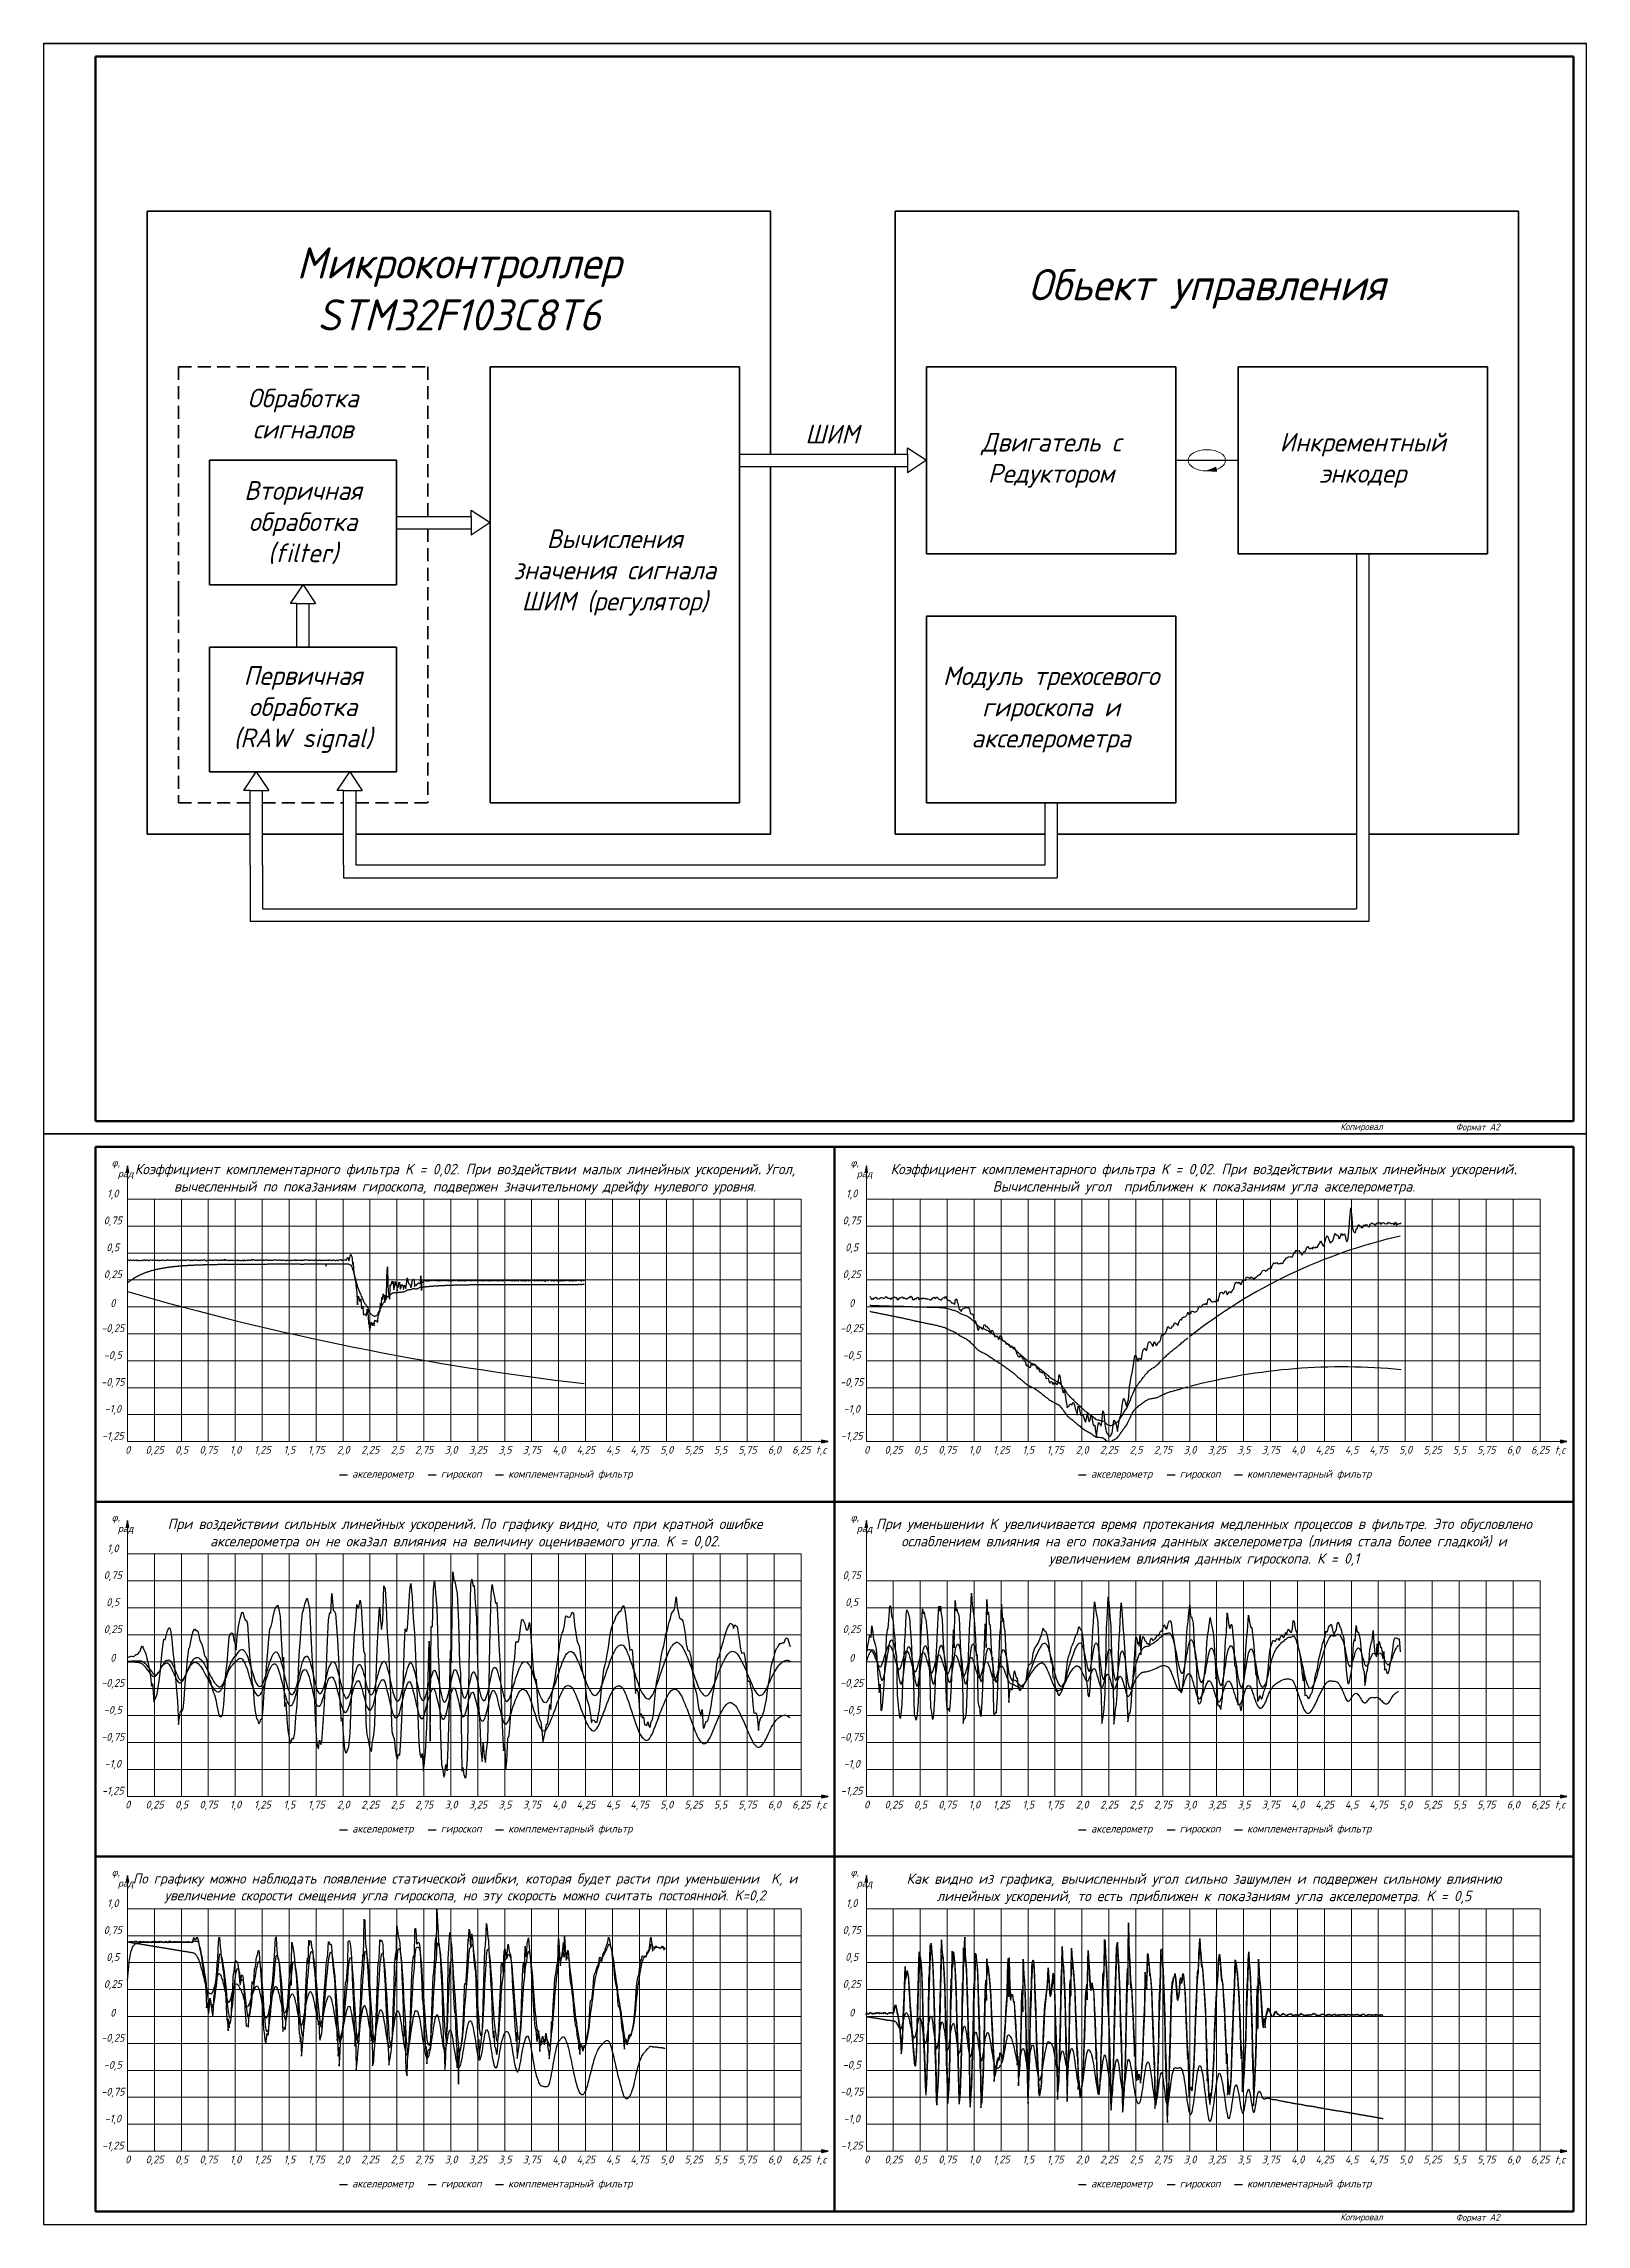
# Model space of a CAD drawing. Header units: inches. Extents: x -14 to 5184, y -66 to 1689.
# Drawn here: x 4590 to 5184, y 415 to 1255 of the extents above; entities that cross this region are included whole.
import ezdxf

# ---------------------------------------------------------------- set-up
doc = ezdxf.new("R2010")
doc.units = ezdxf.units.IN
doc.header["$MEASUREMENT"] = 0
doc.linetypes.add('DASHED2', pattern=[0.375, 0.25, -0.125])
for name, color, linetype, lineweight in [('Видимые тонкие (ГОСТ)', 7, 'Continuous', 25), ('Видимый контур (ГОСТ)', 7, 'Continuous', 50), ('Текст', 7, 'Continuous', 15)]:
    doc.layers.add(name, color=color, linetype=linetype, lineweight=lineweight)
doc.styles.get("Standard").update_dxf_attribs({"font": 'gost_b.ttf', "oblique": 15})
doc.styles.add('Standart 3.0', font='gost_b.ttf', dxfattribs={"oblique": 15, "height": 3})

msp = doc.modelspace()

# ---------------------------------------------------------------- texts
at = {"layer": 'Видимые тонкие (ГОСТ)', "ltscale": 0.5, "attachment_point": 2, "style": 'Standart 3.0'}
for s, width, heights, insert, char_height in [('{\\fGOST type B|b0|i0|c204|p0;Коэффициент комплементарного фильтра }K = 0,02{\\fGOST type B|b0|i0|c204|p0;. При воздействии малых линейных ускорений\\fArial|b0|i0|c204|p0;. \\fGOST type B|b0|i0|c204|p0;Угол, вычесленный по показаниям гироскопа, подвержен значительному дрейфу нулевого уровня.}', 263.87709, [14.1091], (4752.3092, 823.7357), 4), ('{\\fGOST type B|b0|i0|c204|p0;Коэффициент комплементарного фильтра }K = 0,02{\\fGOST type B|b0|i0|c204|p0;. При воздействии малых линейных ускорений\\fArial|b0|i0|c204|p0;. \\fGOST type B|b0|i0|c204|p0;Вычисленный угол  приближен к показаниям угла акселерометра.}', 261.363541, [24.5816], (5036.8092, 823.7357), 4), ('{\\fGOST type B|b0|i0|c204|p0;При воздействии сильных линейных ускорений\\fArial|b0|i0|c204|p0;. \\fGOST type B|b0|i0|c204|p0;По графику видно, что при кратной ошибке акселерометра он не оказал влияния на величину оцениваемого угла.} K = 0,02.', 253.63875, [14.5044], (4752.3092, 687.069), 4), ('{\\fGOST type B|b0|i0|c204|p0;При уменьшении K увеличивается время протекания медленных процессов в фильтре. Это обусловлено ослаблением влияния на его показания данных акселерометра (линия стала более гладкой) и увеличением влияния данных гироскопа. К = 0,1}', 257.750127, [23.0637], (5036.8092, 687.069), 4), ('{\\fGOST type B|b0|i0|c204|p0;По графику можно наблюдать появление статической ошибки, которая будет расти при уменьшении  K, и увеличение скорости смещения угла гироскопа, но эту скорость можно считать постоянной.} K=0,2', 270.050722, [19.7819], (4752.3092, 550.4023), 3.9), ('{\\fGOST type B|b0|i0|c204|p0;Как видно из графика, вычисленный угол сильно зашумлен и подвержен сильному влиянию линейных ускорений, то есть приближен к показаниям угла акселерометра. }K = 0,5', 253.887161, [13.5656], (5036.8092, 550.4023), 4)]:
    msp.add_mtext_dynamic_manual_height_columns(s, width=width, gutter_width=15, heights=heights, dxfattribs=dict(at, insert=insert, char_height=char_height))
at = {"layer": 'Видимый контур (ГОСТ)', "color": 0, "lineweight": 35, "transparency": 33554687, "char_height": 7.2, "style": 'Standart 3.0'}
for s, width, heights, insert, attachment_point in [('\\pxqc;{\\fGOST type B|b0|i0|c204|p0;\\H1.66667x;Микроконтроллер\\P\\fGOST type B|b0|i0|c0|p0;STM32F103C8T\\fGOST type B|b0|i0|c204|p0;6}', 65.704109, [32.1475], (4749.9336, 1160.7402), 5), ('\\pxqc;{\\fGOST type B|b0|i0|c204|p0;\\H1.66667x;Обьект управления}', 129.725204, [48.988], (5037.9336, 1160.7402), 5), ('\\pxqc;{\\fGOST type B|b0|i0|c204|p0;Обработка }\\P{\\fGOST type B|b0|i0|c204|p0;сигналов}', 65.704109, [32.1475], (4689.9336, 1112.7402), 5), ('\\pxqc;{\\fGOST type B|b0|i0|c204|p0;ШИМ}', 47.363396, [15.9083], (4893.6251, 1101.2092), 8), ('\\pxqc;{\\fGOST type B|b0|i0|c204|p0;Двигатель с Редуктором}', 62.099541, [52.5535], (4977.9336, 1094.7402), 5), ('\\pxqc;{\\fGOST type B|b0|i0|c204|p0;Инкрементный энкодер}', 62.099541, [52.5535], (5097.9336, 1094.7402), 5), ('\\pxqc;{\\fGOST type B|b0|i0|c204|p0;Вторичная обработка \\P}(filter)', 58.09162, [35.763], (4689.9336, 1070.7402), 5), ('\\pxqc;{\\fGOST type B|b0|i0|c204|p0;Вычисления \\Pзначения сигнала\\P\\pq*;ШИМ (регулятор)}', 104.40524, [106.6589], (4809.9336, 1051.5177), 5), ('\\pxqc;{\\fGOST type B|b0|i0|c204|p0;Первичная \\Pобработка \\P}(RAW signal)', 64.752619, [41.8159], (4689.9336, 998.7402), 5), ('\\pxqc;{\\fGOST type B|b0|i0|c204|p0;Модуль трехосевого гироскопа и акселерометра }', 99.675509, [55.1127], (4977.9336, 998.7402), 5)]:
    msp.add_mtext_dynamic_manual_height_columns(s, width=width, gutter_width=2.4, heights=heights, dxfattribs=dict(at, insert=insert, attachment_point=attachment_point))
at = {"layer": 'Видимый контур (ГОСТ)', "lineweight": 30, "style": 'Standart 3.0'}
for s, insert, char_height, width, attachment_point in [('\\pxi-3,l4,qc,t4;{\\fArial|b0|i0|c0|p0;φ,^I\\fArial|b0|i0|c204|p0;рад}', (4622.2792, 817.8562), 2.5, 11.290787, 9), ('\\pxi-3,l4,qc,t4;{\\fArial|b0|i0|c0|p0;φ,^I\\fArial|b0|i0|c204|p0;рад}', (4906.7792, 817.8562), 2.5, 11.290787, 9), ('\\pxqc;{\\fGOST type B|b0|i0|c204|p0;1},0', (4622.3323, 810.0977), 3, 11.290787, 9), ('\\pxqc;{\\fGOST type B|b0|i0|c204|p0;1},0', (4906.8323, 810.0977), 3, 11.290787, 9), ('\\pxqc;0,75', (4622.3323, 799.7585), 3, 11.290787, 9), ('\\pxqc;0,75', (4906.8323, 799.7585), 3, 11.290787, 9), ('\\pxqc;{\\fGOST type B|b0|i0|c204|p0;0,5}', (4622.3323, 789.3835), 3, 11.290787, 9), ('\\pxqc;{\\fGOST type B|b0|i0|c204|p0;0,5}', (4906.8323, 789.3835), 3, 11.290787, 9), ('\\pxqc;{\\fGOST type B|b0|i0|c204|p0;0,25}', (4622.3323, 779.0085), 3, 11.290787, 9), ('\\pxqc;{\\fGOST type B|b0|i0|c204|p0;0,25}', (4906.8323, 779.0085), 3, 11.290787, 9), ('\\pxqc;{\\fGOST type B|b0|i0|c204|p0;0}', (4622.3323, 768.6335), 3, 11.290787, 9), ('\\pxqc;{\\fGOST type B|b0|i0|c204|p0;0}', (4906.8323, 768.6335), 3, 11.290787, 9), ('\\pxqc;-{\\fGOST type B|b0|i0|c204|p0;0,25}', (4622.3323, 758.2585), 3, 11.290787, 9), ('\\pxqc;-{\\fGOST type B|b0|i0|c204|p0;0,25}', (4906.8323, 758.2585), 3, 11.290787, 9), ('\\pxqc;-{\\fGOST type B|b0|i0|c204|p0;0,5}', (4622.3323, 747.8835), 3, 11.290787, 9), ('\\pxqc;-{\\fGOST type B|b0|i0|c204|p0;0,5}', (4906.8323, 747.8835), 3, 11.290787, 9), ('\\pxqc;-{\\fGOST type B|b0|i0|c204|p0;0,75}', (4622.3323, 737.5085), 3, 11.290787, 9), ('\\pxqc;-{\\fGOST type B|b0|i0|c204|p0;0,75}', (4906.8323, 737.5085), 3, 11.290787, 9), ('\\pxqc;-{\\fGOST type B|b0|i0|c204|p0;1,0}', (4622.3323, 727.1335), 3, 11.290787, 9), ('\\pxqc;-{\\fGOST type B|b0|i0|c204|p0;1,0}', (4906.8323, 727.1335), 3, 11.290787, 9), ('\\pxqc;-{\\fGOST type B|b0|i0|c204|p0;1,25}', (4622.3323, 716.7585), 3, 11.290787, 9), ('\\pxqc;{\\fGOST type B|b0|i0|c204|p0;0}', (4622.4346, 715.092), 3, 11.335809, 2), ('\\pxqc;{\\fGOST type B|b0|i0|c204|p0;0,25}', (4632.8096, 715.092), 3, 11.335809, 2), ('\\pxqc;{\\fGOST type B|b0|i0|c204|p0;0,5}', (4643.1846, 715.092), 3, 11.335809, 2), ('\\pxqc;{\\fGOST type B|b0|i0|c204|p0;0,75}', (4653.5596, 715.092), 3, 11.335809, 2), ('\\pxqc;{\\fGOST type B|b0|i0|c204|p0;1,0}', (4663.9346, 715.092), 3, 11.335809, 2), ('\\pxqc;{\\fGOST type B|b0|i0|c204|p0;1,25}', (4674.3096, 715.092), 3, 11.335809, 2), ('\\pxqc;{\\fGOST type B|b0|i0|c204|p0;1,5}', (4684.6846, 715.092), 3, 11.335809, 2), ('\\pxqc;{\\fGOST type B|b0|i0|c204|p0;1,75}', (4695.0596, 715.092), 3, 11.335809, 2), ('\\pxqc;{\\fGOST type B|b0|i0|c204|p0;2,0}', (4705.4346, 715.092), 3, 11.335809, 2), ('\\pxqc;{\\fGOST type B|b0|i0|c204|p0;2,25}', (4715.8096, 715.092), 3, 11.335809, 2), ('\\pxqc;{\\fGOST type B|b0|i0|c204|p0;2,5}', (4726.1846, 715.092), 3, 11.335809, 2), ('\\pxqc;{\\fGOST type B|b0|i0|c204|p0;2,75}', (4736.5596, 715.092), 3, 11.335809, 2), ('\\pxqc;{\\fGOST type B|b0|i0|c204|p0;3,0}', (4746.9346, 715.092), 3, 11.335809, 2), ('\\pxqc;{\\fGOST type B|b0|i0|c204|p0;3,25}', (4757.3096, 715.092), 3, 11.335809, 2), ('\\pxqc;{\\fGOST type B|b0|i0|c204|p0;3,5}', (4767.6846, 715.092), 3, 11.335809, 2), ('\\pxqc;{\\fGOST type B|b0|i0|c204|p0;3,75}', (4778.0596, 715.092), 3, 11.335809, 2), ('\\pxqc;{\\fGOST type B|b0|i0|c204|p0;4,0}', (4788.4346, 715.092), 3, 11.335809, 2), ('\\pxqc;{\\fGOST type B|b0|i0|c204|p0;4,25}', (4798.8096, 715.092), 3, 11.335809, 2), ('\\pxqc;{\\fGOST type B|b0|i0|c204|p0;4,5}', (4809.1846, 715.092), 3, 11.335809, 2), ('\\pxqc;{\\fGOST type B|b0|i0|c204|p0;4,75}', (4819.5596, 715.092), 3, 11.335809, 2), ('\\pxqc;{\\fGOST type B|b0|i0|c204|p0;5,0}', (4829.9346, 715.092), 3, 11.335809, 2), ('\\pxqc;{\\fGOST type B|b0|i0|c204|p0;5,25}', (4840.3096, 715.092), 3, 11.335809, 2), ('\\pxqc;{\\fGOST type B|b0|i0|c204|p0;5,5}', (4850.6846, 715.092), 3, 11.335809, 2), ('\\pxqc;{\\fGOST type B|b0|i0|c204|p0;5,75}', (4861.0596, 715.092), 3, 11.335809, 2), ('\\pxqc;{\\fGOST type B|b0|i0|c204|p0;6,0}', (4871.4346, 715.092), 3, 11.335809, 2), ('\\pxqc;{\\fGOST type B|b0|i0|c204|p0;6,25}', (4881.8096, 715.092), 3, 11.335809, 2), ('\\pxqc;t{\\fGOST type B|b0|i0|c204|p0;,}c', (4889.4809, 715.092), 3, 11.335809, 2), ('\\pxqc;-{\\fGOST type B|b0|i0|c204|p0;1,25}', (4906.8323, 716.7585), 3, 11.290787, 9), ('\\pxqc;{\\fGOST type B|b0|i0|c204|p0;0}', (4906.9346, 715.092), 3, 11.335809, 2), ('\\pxqc;{\\fGOST type B|b0|i0|c204|p0;0,25}', (4917.3096, 715.092), 3, 11.335809, 2), ('\\pxqc;{\\fGOST type B|b0|i0|c204|p0;0,5}', (4927.6846, 715.092), 3, 11.335809, 2), ('\\pxqc;{\\fGOST type B|b0|i0|c204|p0;0,75}', (4938.0596, 715.092), 3, 11.335809, 2), ('\\pxqc;{\\fGOST type B|b0|i0|c204|p0;1,0}', (4948.4346, 715.092), 3, 11.335809, 2), ('\\pxqc;{\\fGOST type B|b0|i0|c204|p0;1,25}', (4958.8096, 715.092), 3, 11.335809, 2), ('\\pxqc;{\\fGOST type B|b0|i0|c204|p0;1,5}', (4969.1846, 715.092), 3, 11.335809, 2), ('\\pxqc;{\\fGOST type B|b0|i0|c204|p0;1,75}', (4979.5596, 715.092), 3, 11.335809, 2), ('\\pxqc;{\\fGOST type B|b0|i0|c204|p0;2,0}', (4989.9346, 715.092), 3, 11.335809, 2), ('\\pxqc;{\\fGOST type B|b0|i0|c204|p0;2,25}', (5000.3096, 715.092), 3, 11.335809, 2), ('\\pxqc;{\\fGOST type B|b0|i0|c204|p0;2,5}', (5010.6846, 715.092), 3, 11.335809, 2), ('\\pxqc;{\\fGOST type B|b0|i0|c204|p0;2,75}', (5021.0596, 715.092), 3, 11.335809, 2), ('\\pxqc;{\\fGOST type B|b0|i0|c204|p0;3,0}', (5031.4346, 715.092), 3, 11.335809, 2), ('\\pxqc;{\\fGOST type B|b0|i0|c204|p0;3,25}', (5041.8096, 715.092), 3, 11.335809, 2), ('\\pxqc;{\\fGOST type B|b0|i0|c204|p0;3,5}', (5052.1846, 715.092), 3, 11.335809, 2), ('\\pxqc;{\\fGOST type B|b0|i0|c204|p0;3,75}', (5062.5596, 715.092), 3, 11.335809, 2), ('\\pxqc;{\\fGOST type B|b0|i0|c204|p0;4,0}', (5072.9346, 715.092), 3, 11.335809, 2), ('\\pxqc;{\\fGOST type B|b0|i0|c204|p0;4,25}', (5083.3096, 715.092), 3, 11.335809, 2), ('\\pxqc;{\\fGOST type B|b0|i0|c204|p0;4,5}', (5093.6846, 715.092), 3, 11.335809, 2), ('\\pxqc;{\\fGOST type B|b0|i0|c204|p0;4,75}', (5104.0596, 715.092), 3, 11.335809, 2), ('\\pxqc;{\\fGOST type B|b0|i0|c204|p0;5,0}', (5114.4346, 715.092), 3, 11.335809, 2), ('\\pxqc;{\\fGOST type B|b0|i0|c204|p0;5,25}', (5124.8096, 715.092), 3, 11.335809, 2), ('\\pxqc;{\\fGOST type B|b0|i0|c204|p0;5,5}', (5135.1846, 715.092), 3, 11.335809, 2), ('\\pxqc;{\\fGOST type B|b0|i0|c204|p0;5,75}', (5145.5596, 715.092), 3, 11.335809, 2), ('\\pxqc;{\\fGOST type B|b0|i0|c204|p0;6,0}', (5155.9346, 715.092), 3, 11.335809, 2), ('\\pxqc;{\\fGOST type B|b0|i0|c204|p0;6,25}', (5166.3096, 715.092), 3, 11.335809, 2), ('\\pxqc;t{\\fGOST type B|b0|i0|c204|p0;,}c', (5173.9809, 715.092), 3, 11.335809, 2), ('\\pxi-3,l4,qc,t4;{\\fArial|b0|i0|c0|p0;φ,^I\\fArial|b0|i0|c204|p0;рад}', (4622.2792, 681.1895), 2.5, 11.290787, 9), ('\\pxi-3,l4,qc,t4;{\\fArial|b0|i0|c0|p0;φ,^I\\fArial|b0|i0|c204|p0;рад}', (4906.7792, 681.1895), 2.5, 11.290787, 9), ('\\pxqc;{\\fGOST type B|b0|i0|c204|p0;1},0', (4622.3323, 673.4311), 3, 11.290787, 9), ('\\pxqc;0,75', (4622.3323, 663.0918), 3, 11.290787, 9), ('\\pxqc;0,75', (4906.8323, 663.0918), 3, 11.290787, 9), ('\\pxqc;{\\fGOST type B|b0|i0|c204|p0;0,5}', (4622.3323, 652.7168), 3, 11.290787, 9), ('\\pxqc;{\\fGOST type B|b0|i0|c204|p0;0,5}', (4906.8323, 652.7168), 3, 11.290787, 9), ('\\pxqc;{\\fGOST type B|b0|i0|c204|p0;0,25}', (4622.3323, 642.3418), 3, 11.290787, 9), ('\\pxqc;{\\fGOST type B|b0|i0|c204|p0;0,25}', (4906.8323, 642.3418), 3, 11.290787, 9), ('\\pxqc;{\\fGOST type B|b0|i0|c204|p0;0}', (4622.3323, 631.9668), 3, 11.290787, 9), ('\\pxqc;{\\fGOST type B|b0|i0|c204|p0;0}', (4906.8323, 631.9668), 3, 11.290787, 9), ('\\pxqc;-{\\fGOST type B|b0|i0|c204|p0;0,25}', (4622.3323, 621.5918), 3, 11.290787, 9), ('\\pxqc;-{\\fGOST type B|b0|i0|c204|p0;0,25}', (4906.8323, 621.5918), 3, 11.290787, 9), ('\\pxqc;-{\\fGOST type B|b0|i0|c204|p0;0,5}', (4622.3323, 611.2168), 3, 11.290787, 9), ('\\pxqc;-{\\fGOST type B|b0|i0|c204|p0;0,5}', (4906.8323, 611.2168), 3, 11.290787, 9), ('\\pxqc;-{\\fGOST type B|b0|i0|c204|p0;0,75}', (4622.3323, 600.8418), 3, 11.290787, 9), ('\\pxqc;-{\\fGOST type B|b0|i0|c204|p0;0,75}', (4906.8323, 600.8418), 3, 11.290787, 9), ('\\pxqc;-{\\fGOST type B|b0|i0|c204|p0;1,0}', (4622.3323, 590.4668), 3, 11.290787, 9), ('\\pxqc;-{\\fGOST type B|b0|i0|c204|p0;1,0}', (4906.8323, 590.4668), 3, 11.290787, 9), ('\\pxqc;-{\\fGOST type B|b0|i0|c204|p0;1,25}', (4622.3323, 580.0918), 3, 11.290787, 9), ('\\pxqc;-{\\fGOST type B|b0|i0|c204|p0;1,25}', (4906.8323, 580.0918), 3, 11.290787, 9), ('\\pxqc;{\\fGOST type B|b0|i0|c204|p0;0}', (4622.4346, 578.4253), 3, 11.335809, 2), ('\\pxqc;{\\fGOST type B|b0|i0|c204|p0;0,25}', (4632.8096, 578.4253), 3, 11.335809, 2), ('\\pxqc;{\\fGOST type B|b0|i0|c204|p0;0,5}', (4643.1846, 578.4253), 3, 11.335809, 2), ('\\pxqc;{\\fGOST type B|b0|i0|c204|p0;0,75}', (4653.5596, 578.4253), 3, 11.335809, 2), ('\\pxqc;{\\fGOST type B|b0|i0|c204|p0;1,0}', (4663.9346, 578.4253), 3, 11.335809, 2), ('\\pxqc;{\\fGOST type B|b0|i0|c204|p0;1,25}', (4674.3096, 578.4253), 3, 11.335809, 2), ('\\pxqc;{\\fGOST type B|b0|i0|c204|p0;1,5}', (4684.6846, 578.4253), 3, 11.335809, 2), ('\\pxqc;{\\fGOST type B|b0|i0|c204|p0;1,75}', (4695.0596, 578.4253), 3, 11.335809, 2), ('\\pxqc;{\\fGOST type B|b0|i0|c204|p0;2,0}', (4705.4346, 578.4253), 3, 11.335809, 2), ('\\pxqc;{\\fGOST type B|b0|i0|c204|p0;2,25}', (4715.8096, 578.4253), 3, 11.335809, 2), ('\\pxqc;{\\fGOST type B|b0|i0|c204|p0;2,5}', (4726.1846, 578.4253), 3, 11.335809, 2), ('\\pxqc;{\\fGOST type B|b0|i0|c204|p0;2,75}', (4736.5596, 578.4253), 3, 11.335809, 2), ('\\pxqc;{\\fGOST type B|b0|i0|c204|p0;3,0}', (4746.9346, 578.4253), 3, 11.335809, 2), ('\\pxqc;{\\fGOST type B|b0|i0|c204|p0;3,25}', (4757.3096, 578.4253), 3, 11.335809, 2), ('\\pxqc;{\\fGOST type B|b0|i0|c204|p0;3,5}', (4767.6846, 578.4253), 3, 11.335809, 2), ('\\pxqc;{\\fGOST type B|b0|i0|c204|p0;3,75}', (4778.0596, 578.4253), 3, 11.335809, 2), ('\\pxqc;{\\fGOST type B|b0|i0|c204|p0;4,0}', (4788.4346, 578.4253), 3, 11.335809, 2), ('\\pxqc;{\\fGOST type B|b0|i0|c204|p0;4,25}', (4798.8096, 578.4253), 3, 11.335809, 2), ('\\pxqc;{\\fGOST type B|b0|i0|c204|p0;4,5}', (4809.1846, 578.4253), 3, 11.335809, 2), ('\\pxqc;{\\fGOST type B|b0|i0|c204|p0;4,75}', (4819.5596, 578.4253), 3, 11.335809, 2), ('\\pxqc;{\\fGOST type B|b0|i0|c204|p0;5,0}', (4829.9346, 578.4253), 3, 11.335809, 2), ('\\pxqc;{\\fGOST type B|b0|i0|c204|p0;5,25}', (4840.3096, 578.4253), 3, 11.335809, 2), ('\\pxqc;{\\fGOST type B|b0|i0|c204|p0;5,5}', (4850.6846, 578.4253), 3, 11.335809, 2), ('\\pxqc;{\\fGOST type B|b0|i0|c204|p0;5,75}', (4861.0596, 578.4253), 3, 11.335809, 2), ('\\pxqc;{\\fGOST type B|b0|i0|c204|p0;6,0}', (4871.4346, 578.4253), 3, 11.335809, 2), ('\\pxqc;{\\fGOST type B|b0|i0|c204|p0;6,25}', (4881.8096, 578.4253), 3, 11.335809, 2), ('\\pxqc;t{\\fGOST type B|b0|i0|c204|p0;,}c', (4889.4809, 578.4253), 3, 11.335809, 2), ('\\pxqc;{\\fGOST type B|b0|i0|c204|p0;0}', (4906.9346, 578.4253), 3, 11.335809, 2), ('\\pxqc;{\\fGOST type B|b0|i0|c204|p0;0,25}', (4917.3096, 578.4253), 3, 11.335809, 2), ('\\pxqc;{\\fGOST type B|b0|i0|c204|p0;0,5}', (4927.6846, 578.4253), 3, 11.335809, 2), ('\\pxqc;{\\fGOST type B|b0|i0|c204|p0;0,75}', (4938.0596, 578.4253), 3, 11.335809, 2), ('\\pxqc;{\\fGOST type B|b0|i0|c204|p0;1,0}', (4948.4346, 578.4253), 3, 11.335809, 2), ('\\pxqc;{\\fGOST type B|b0|i0|c204|p0;1,25}', (4958.8096, 578.4253), 3, 11.335809, 2), ('\\pxqc;{\\fGOST type B|b0|i0|c204|p0;1,5}', (4969.1846, 578.4253), 3, 11.335809, 2), ('\\pxqc;{\\fGOST type B|b0|i0|c204|p0;1,75}', (4979.5596, 578.4253), 3, 11.335809, 2), ('\\pxqc;{\\fGOST type B|b0|i0|c204|p0;2,0}', (4989.9346, 578.4253), 3, 11.335809, 2), ('\\pxqc;{\\fGOST type B|b0|i0|c204|p0;2,25}', (5000.3096, 578.4253), 3, 11.335809, 2), ('\\pxqc;{\\fGOST type B|b0|i0|c204|p0;2,5}', (5010.6846, 578.4253), 3, 11.335809, 2), ('\\pxqc;{\\fGOST type B|b0|i0|c204|p0;2,75}', (5021.0596, 578.4253), 3, 11.335809, 2), ('\\pxqc;{\\fGOST type B|b0|i0|c204|p0;3,0}', (5031.4346, 578.4253), 3, 11.335809, 2), ('\\pxqc;{\\fGOST type B|b0|i0|c204|p0;3,25}', (5041.8096, 578.4253), 3, 11.335809, 2), ('\\pxqc;{\\fGOST type B|b0|i0|c204|p0;3,5}', (5052.1846, 578.4253), 3, 11.335809, 2), ('\\pxqc;{\\fGOST type B|b0|i0|c204|p0;3,75}', (5062.5596, 578.4253), 3, 11.335809, 2), ('\\pxqc;{\\fGOST type B|b0|i0|c204|p0;4,0}', (5072.9346, 578.4253), 3, 11.335809, 2), ('\\pxqc;{\\fGOST type B|b0|i0|c204|p0;4,25}', (5083.3096, 578.4253), 3, 11.335809, 2), ('\\pxqc;{\\fGOST type B|b0|i0|c204|p0;4,5}', (5093.6846, 578.4253), 3, 11.335809, 2), ('\\pxqc;{\\fGOST type B|b0|i0|c204|p0;4,75}', (5104.0596, 578.4253), 3, 11.335809, 2), ('\\pxqc;{\\fGOST type B|b0|i0|c204|p0;5,0}', (5114.4346, 578.4253), 3, 11.335809, 2), ('\\pxqc;{\\fGOST type B|b0|i0|c204|p0;5,25}', (5124.8096, 578.4253), 3, 11.335809, 2), ('\\pxqc;{\\fGOST type B|b0|i0|c204|p0;5,5}', (5135.1846, 578.4253), 3, 11.335809, 2), ('\\pxqc;{\\fGOST type B|b0|i0|c204|p0;5,75}', (5145.5596, 578.4253), 3, 11.335809, 2), ('\\pxqc;{\\fGOST type B|b0|i0|c204|p0;6,0}', (5155.9346, 578.4253), 3, 11.335809, 2), ('\\pxqc;{\\fGOST type B|b0|i0|c204|p0;6,25}', (5166.3096, 578.4253), 3, 11.335809, 2), ('\\pxqc;t{\\fGOST type B|b0|i0|c204|p0;,}c', (5173.9809, 578.4253), 3, 11.335809, 2), ('\\pxi-3,l4,qc,t4;{\\fArial|b0|i0|c0|p0;φ,^I\\fArial|b0|i0|c204|p0;рад}', (4622.2792, 544.5228), 2.5, 11.290787, 9), ('\\pxi-3,l4,qc,t4;{\\fArial|b0|i0|c0|p0;φ,^I\\fArial|b0|i0|c204|p0;рад}', (4906.7792, 544.5228), 2.5, 11.290787, 9), ('\\pxqc;{\\fGOST type B|b0|i0|c204|p0;1},0', (4622.3323, 536.7287), 3, 11.290787, 9), ('\\pxqc;{\\fGOST type B|b0|i0|c204|p0;1},0', (4906.8323, 536.7644), 3, 11.290787, 9), ('\\pxqc;0,75', (4622.3323, 526.3894), 3, 11.290787, 9), ('\\pxqc;0,75', (4906.8323, 526.4251), 3, 11.290787, 9), ('\\pxqc;{\\fGOST type B|b0|i0|c204|p0;0,5}', (4622.3323, 516.0144), 3, 11.290787, 9), ('\\pxqc;{\\fGOST type B|b0|i0|c204|p0;0,5}', (4906.8323, 516.0501), 3, 11.290787, 9), ('\\pxqc;{\\fGOST type B|b0|i0|c204|p0;0,25}', (4622.3323, 505.6394), 3, 11.290787, 9), ('\\pxqc;{\\fGOST type B|b0|i0|c204|p0;0,25}', (4906.8323, 505.6751), 3, 11.290787, 9), ('\\pxqc;{\\fGOST type B|b0|i0|c204|p0;0}', (4622.3323, 495.2644), 3, 11.290787, 9), ('\\pxqc;{\\fGOST type B|b0|i0|c204|p0;0}', (4906.8323, 495.3001), 3, 11.290787, 9), ('\\pxqc;-{\\fGOST type B|b0|i0|c204|p0;0,25}', (4622.3323, 484.8894), 3, 11.290787, 9), ('\\pxqc;-{\\fGOST type B|b0|i0|c204|p0;0,25}', (4906.8323, 484.9251), 3, 11.290787, 9), ('\\pxqc;-{\\fGOST type B|b0|i0|c204|p0;0,5}', (4622.3323, 474.5144), 3, 11.290787, 9), ('\\pxqc;-{\\fGOST type B|b0|i0|c204|p0;0,5}', (4906.8323, 474.5501), 3, 11.290787, 9), ('\\pxqc;-{\\fGOST type B|b0|i0|c204|p0;0,75}', (4622.3323, 464.1394), 3, 11.290787, 9), ('\\pxqc;-{\\fGOST type B|b0|i0|c204|p0;0,75}', (4906.8323, 464.1751), 3, 11.290787, 9), ('\\pxqc;-{\\fGOST type B|b0|i0|c204|p0;1,0}', (4622.3323, 453.7644), 3, 11.290787, 9), ('\\pxqc;-{\\fGOST type B|b0|i0|c204|p0;1,0}', (4906.8323, 453.8001), 3, 11.290787, 9), ('\\pxqc;-{\\fGOST type B|b0|i0|c204|p0;1,25}', (4622.3323, 443.3894), 3, 11.290787, 9), ('\\pxqc;-{\\fGOST type B|b0|i0|c204|p0;1,25}', (4906.8323, 443.4251), 3, 11.290787, 9), ('\\pxqc;{\\fGOST type B|b0|i0|c204|p0;0}', (4622.4346, 441.7586), 3, 11.335809, 2), ('\\pxqc;{\\fGOST type B|b0|i0|c204|p0;0,25}', (4632.8096, 441.7586), 3, 11.335809, 2), ('\\pxqc;{\\fGOST type B|b0|i0|c204|p0;0,5}', (4643.1846, 441.7586), 3, 11.335809, 2), ('\\pxqc;{\\fGOST type B|b0|i0|c204|p0;0,75}', (4653.5596, 441.7586), 3, 11.335809, 2), ('\\pxqc;{\\fGOST type B|b0|i0|c204|p0;1,0}', (4663.9346, 441.7586), 3, 11.335809, 2), ('\\pxqc;{\\fGOST type B|b0|i0|c204|p0;1,25}', (4674.3096, 441.7586), 3, 11.335809, 2), ('\\pxqc;{\\fGOST type B|b0|i0|c204|p0;1,5}', (4684.6846, 441.7586), 3, 11.335809, 2), ('\\pxqc;{\\fGOST type B|b0|i0|c204|p0;1,75}', (4695.0596, 441.7586), 3, 11.335809, 2), ('\\pxqc;{\\fGOST type B|b0|i0|c204|p0;2,0}', (4705.4346, 441.7586), 3, 11.335809, 2), ('\\pxqc;{\\fGOST type B|b0|i0|c204|p0;2,25}', (4715.8096, 441.7586), 3, 11.335809, 2), ('\\pxqc;{\\fGOST type B|b0|i0|c204|p0;2,5}', (4726.1846, 441.7586), 3, 11.335809, 2), ('\\pxqc;{\\fGOST type B|b0|i0|c204|p0;2,75}', (4736.5596, 441.7586), 3, 11.335809, 2), ('\\pxqc;{\\fGOST type B|b0|i0|c204|p0;3,0}', (4746.9346, 441.7586), 3, 11.335809, 2), ('\\pxqc;{\\fGOST type B|b0|i0|c204|p0;3,25}', (4757.3096, 441.7586), 3, 11.335809, 2), ('\\pxqc;{\\fGOST type B|b0|i0|c204|p0;3,5}', (4767.6846, 441.7586), 3, 11.335809, 2), ('\\pxqc;{\\fGOST type B|b0|i0|c204|p0;3,75}', (4778.0596, 441.7586), 3, 11.335809, 2), ('\\pxqc;{\\fGOST type B|b0|i0|c204|p0;4,0}', (4788.4346, 441.7586), 3, 11.335809, 2), ('\\pxqc;{\\fGOST type B|b0|i0|c204|p0;4,25}', (4798.8096, 441.7586), 3, 11.335809, 2), ('\\pxqc;{\\fGOST type B|b0|i0|c204|p0;4,5}', (4809.1846, 441.7586), 3, 11.335809, 2), ('\\pxqc;{\\fGOST type B|b0|i0|c204|p0;4,75}', (4819.5596, 441.7586), 3, 11.335809, 2), ('\\pxqc;{\\fGOST type B|b0|i0|c204|p0;5,0}', (4829.9346, 441.7586), 3, 11.335809, 2), ('\\pxqc;{\\fGOST type B|b0|i0|c204|p0;5,25}', (4840.3096, 441.7586), 3, 11.335809, 2), ('\\pxqc;{\\fGOST type B|b0|i0|c204|p0;5,5}', (4850.6846, 441.7586), 3, 11.335809, 2), ('\\pxqc;{\\fGOST type B|b0|i0|c204|p0;5,75}', (4861.0596, 441.7586), 3, 11.335809, 2), ('\\pxqc;{\\fGOST type B|b0|i0|c204|p0;6,0}', (4871.4346, 441.7586), 3, 11.335809, 2), ('\\pxqc;{\\fGOST type B|b0|i0|c204|p0;6,25}', (4881.8096, 441.7586), 3, 11.335809, 2), ('\\pxqc;t{\\fGOST type B|b0|i0|c204|p0;,}c', (4889.4809, 441.7586), 3, 11.335809, 2), ('\\pxqc;{\\fGOST type B|b0|i0|c204|p0;0}', (4906.9346, 441.7586), 3, 11.335809, 2), ('\\pxqc;{\\fGOST type B|b0|i0|c204|p0;0,25}', (4917.3096, 441.7586), 3, 11.335809, 2), ('\\pxqc;{\\fGOST type B|b0|i0|c204|p0;0,5}', (4927.6846, 441.7586), 3, 11.335809, 2), ('\\pxqc;{\\fGOST type B|b0|i0|c204|p0;0,75}', (4938.0596, 441.7586), 3, 11.335809, 2), ('\\pxqc;{\\fGOST type B|b0|i0|c204|p0;1,0}', (4948.4346, 441.7586), 3, 11.335809, 2), ('\\pxqc;{\\fGOST type B|b0|i0|c204|p0;1,25}', (4958.8096, 441.7586), 3, 11.335809, 2), ('\\pxqc;{\\fGOST type B|b0|i0|c204|p0;1,5}', (4969.1846, 441.7586), 3, 11.335809, 2), ('\\pxqc;{\\fGOST type B|b0|i0|c204|p0;1,75}', (4979.5596, 441.7586), 3, 11.335809, 2), ('\\pxqc;{\\fGOST type B|b0|i0|c204|p0;2,0}', (4989.9346, 441.7586), 3, 11.335809, 2), ('\\pxqc;{\\fGOST type B|b0|i0|c204|p0;2,25}', (5000.3096, 441.7586), 3, 11.335809, 2), ('\\pxqc;{\\fGOST type B|b0|i0|c204|p0;2,5}', (5010.6846, 441.7586), 3, 11.335809, 2), ('\\pxqc;{\\fGOST type B|b0|i0|c204|p0;2,75}', (5021.0596, 441.7586), 3, 11.335809, 2), ('\\pxqc;{\\fGOST type B|b0|i0|c204|p0;3,0}', (5031.4346, 441.7586), 3, 11.335809, 2), ('\\pxqc;{\\fGOST type B|b0|i0|c204|p0;3,25}', (5041.8096, 441.7586), 3, 11.335809, 2), ('\\pxqc;{\\fGOST type B|b0|i0|c204|p0;3,5}', (5052.1846, 441.7586), 3, 11.335809, 2), ('\\pxqc;{\\fGOST type B|b0|i0|c204|p0;3,75}', (5062.5596, 441.7586), 3, 11.335809, 2), ('\\pxqc;{\\fGOST type B|b0|i0|c204|p0;4,0}', (5072.9346, 441.7586), 3, 11.335809, 2), ('\\pxqc;{\\fGOST type B|b0|i0|c204|p0;4,25}', (5083.3096, 441.7586), 3, 11.335809, 2), ('\\pxqc;{\\fGOST type B|b0|i0|c204|p0;4,5}', (5093.6846, 441.7586), 3, 11.335809, 2), ('\\pxqc;{\\fGOST type B|b0|i0|c204|p0;4,75}', (5104.0596, 441.7586), 3, 11.335809, 2), ('\\pxqc;{\\fGOST type B|b0|i0|c204|p0;5,0}', (5114.4346, 441.7586), 3, 11.335809, 2), ('\\pxqc;{\\fGOST type B|b0|i0|c204|p0;5,25}', (5124.8096, 441.7586), 3, 11.335809, 2), ('\\pxqc;{\\fGOST type B|b0|i0|c204|p0;5,5}', (5135.1846, 441.7586), 3, 11.335809, 2), ('\\pxqc;{\\fGOST type B|b0|i0|c204|p0;5,75}', (5145.5596, 441.7586), 3, 11.335809, 2), ('\\pxqc;{\\fGOST type B|b0|i0|c204|p0;6,0}', (5155.9346, 441.7586), 3, 11.335809, 2), ('\\pxqc;{\\fGOST type B|b0|i0|c204|p0;6,25}', (5166.3096, 441.7586), 3, 11.335809, 2), ('\\pxqc;t{\\fGOST type B|b0|i0|c204|p0;,}c', (5173.9809, 441.7586), 3, 11.335809, 2)]:
    msp.add_mtext(s, dxfattribs=dict(at, insert=insert, char_height=char_height, width=width, attachment_point=attachment_point))
at = {"layer": 'Видимый контур (ГОСТ)', "lineweight": 30, "char_height": 3, "attachment_point": 4, "style": 'Standart 3.0'}
for s, insert in [('{\\fGOST type B|b0|i0|c204|p0; комплементарный фильтр}', (4767.099, 703.9331)), ('{\\fGOST type B|b0|i0|c204|p0; комплементарный фильтр}', (5051.599, 703.9331)), ('{\\fGOST type B|b0|i0|c204|p0; акселерометр}', (4707.0204, 703.9331)), ('{\\fGOST type B|b0|i0|c204|p0; гироскоп}', (4741.1761, 703.9331)), ('{\\fGOST type B|b0|i0|c204|p0; акселерометр}', (4991.5204, 703.9331)), ('{\\fGOST type B|b0|i0|c204|p0; гироскоп}', (5025.6761, 703.9331)), ('{\\fGOST type B|b0|i0|c204|p0; акселерометр}', (4707.0204, 567.2665)), ('{\\fGOST type B|b0|i0|c204|p0; гироскоп}', (4741.1761, 567.2665)), ('{\\fGOST type B|b0|i0|c204|p0; комплементарный фильтр}', (4767.099, 567.2665)), ('{\\fGOST type B|b0|i0|c204|p0; акселерометр}', (4991.5204, 567.2665)), ('{\\fGOST type B|b0|i0|c204|p0; гироскоп}', (5025.6761, 567.2665)), ('{\\fGOST type B|b0|i0|c204|p0; комплементарный фильтр}', (5051.599, 567.2665)), ('{\\fGOST type B|b0|i0|c204|p0; акселерометр}', (4707.0204, 430.5998)), ('{\\fGOST type B|b0|i0|c204|p0; гироскоп}', (4741.1761, 430.5998)), ('{\\fGOST type B|b0|i0|c204|p0; комплементарный фильтр}', (4767.099, 430.5998)), ('{\\fGOST type B|b0|i0|c204|p0; акселерометр}', (4991.5204, 430.5998)), ('{\\fGOST type B|b0|i0|c204|p0; гироскоп}', (5025.6761, 430.5998)), ('{\\fGOST type B|b0|i0|c204|p0; комплементарный фильтр}', (5051.599, 430.5998))]:
    msp.add_mtext(s, dxfattribs=dict(at, insert=insert))
at = {"layer": 'Текст', "color": 0, "transparency": 33554684, "char_height": 2.6, "attachment_point": 1}
for s, width, insert in [('{\\fGOST type B|b0|i0|c204|p0;Копировал}', 17, (5089.3304, 839.3609)), ('{\\fGOST type B|b0|i0|c204|p0;Формат А2}', 20, (5133.78, 839.2287)), ('{\\fGOST type B|b0|i0|c204|p0;Копировал}', 17, (5089.3304, 419.3609)), ('{\\fGOST type B|b0|i0|c204|p0;Формат А2}', 20, (5133.78, 419.2287))]:
    msp.add_mtext_dynamic_manual_height_columns(s, width=width, gutter_width=17.5, heights=[0], dxfattribs=dict(at, insert=insert))

# ---------------------------------------------------------------- hatches: boundary and pattern name
at = {"layer": 'Видимые тонкие (ГОСТ)', "lineweight": 20, "transparency": 33554687}
h = msp.add_hatch(color=0, dxfattribs=at)
h.dxf.hatch_style = 1
h.paths.add_polyline_path([(5037.9488, 1090.6432), (5041.6309, 1090.4371), (5041.3979, 1092.0322)])
at = {"layer": 'Видимые тонкие (ГОСТ)'}
h = msp.add_hatch(color=254, dxfattribs=at)
h.dxf.hatch_style = 1
h.paths.add_polyline_path([(4622.8323, 820.5085), (4622.3323, 820.5085), (4622.3323, 823.0085)])
h.paths.add_polyline_path([(4622.3323, 823.0085), (4622.3323, 820.5085), (4621.8323, 820.5085)])
h = msp.add_hatch(color=254, dxfattribs=at)
h.dxf.hatch_style = 1
h.paths.add_polyline_path([(4907.3323, 820.5085), (4906.8323, 820.5085), (4906.8323, 823.0085)])
h.paths.add_polyline_path([(4906.8323, 823.0085), (4906.8323, 820.5085), (4906.3323, 820.5085)])
h = msp.add_hatch(color=254, dxfattribs=at)
h.dxf.hatch_style = 1
h.paths.add_polyline_path([(4889.5823, 716.2585), (4889.5823, 716.7585), (4892.0823, 716.7585)])
h.paths.add_polyline_path([(4892.0823, 716.7585), (4889.5823, 716.7585), (4889.5823, 717.2585)])
h = msp.add_hatch(color=254, dxfattribs=at)
h.dxf.hatch_style = 1
h.paths.add_polyline_path([(5174.0823, 716.2585), (5174.0823, 716.7585), (5176.5823, 716.7585)])
h.paths.add_polyline_path([(5176.5823, 716.7585), (5174.0823, 716.7585), (5174.0823, 717.2585)])
h = msp.add_hatch(color=254, dxfattribs=at)
h.dxf.hatch_style = 1
h.paths.add_polyline_path([(4622.8323, 683.8418), (4622.3323, 683.8418), (4622.3323, 686.3418)])
h.paths.add_polyline_path([(4622.3323, 686.3418), (4622.3323, 683.8418), (4621.8323, 683.8418)])
h = msp.add_hatch(color=254, dxfattribs=at)
h.dxf.hatch_style = 1
h.paths.add_polyline_path([(4907.3323, 683.8418), (4906.8323, 683.8418), (4906.8323, 686.3418)])
h.paths.add_polyline_path([(4906.8323, 686.3418), (4906.8323, 683.8418), (4906.3323, 683.8418)])
h = msp.add_hatch(color=254, dxfattribs=at)
h.dxf.hatch_style = 1
h.paths.add_polyline_path([(4889.5823, 579.5918), (4889.5823, 580.0918), (4892.0823, 580.0918)])
h.paths.add_polyline_path([(4892.0823, 580.0918), (4889.5823, 580.0918), (4889.5823, 580.5918)])
h = msp.add_hatch(color=254, dxfattribs=at)
h.dxf.hatch_style = 1
h.paths.add_polyline_path([(5174.0823, 579.5918), (5174.0823, 580.0918), (5176.5823, 580.0918)])
h.paths.add_polyline_path([(5176.5823, 580.0918), (5174.0823, 580.0918), (5174.0823, 580.5918)])
h = msp.add_hatch(color=254, dxfattribs=at)
h.dxf.hatch_style = 1
h.paths.add_polyline_path([(4622.8323, 547.1751), (4622.3323, 547.1751), (4622.3323, 549.6751)])
h.paths.add_polyline_path([(4622.3323, 549.6751), (4622.3323, 547.1751), (4621.8323, 547.1751)])
h = msp.add_hatch(color=254, dxfattribs=at)
h.dxf.hatch_style = 1
h.paths.add_polyline_path([(4907.3323, 547.1751), (4906.8323, 547.1751), (4906.8323, 549.6751)])
h.paths.add_polyline_path([(4906.8323, 549.6751), (4906.8323, 547.1751), (4906.3323, 547.1751)])
h = msp.add_hatch(color=254, dxfattribs=at)
h.dxf.hatch_style = 1
h.paths.add_polyline_path([(4889.5823, 442.9251), (4889.5823, 443.4251), (4892.0823, 443.4251)])
h.paths.add_polyline_path([(4892.0823, 443.4251), (4889.5823, 443.4251), (4889.5823, 443.9251)])
h = msp.add_hatch(color=254, dxfattribs=at)
h.dxf.hatch_style = 1
h.paths.add_polyline_path([(5174.0823, 442.9251), (5174.0823, 443.4251), (5176.5823, 443.4251)])
h.paths.add_polyline_path([(5176.5823, 443.4251), (5174.0823, 443.4251), (5174.0823, 443.9251)])

# ---------------------------------------------------------------- linework, layer by layer
at = {"layer": 'Видимые тонкие (ГОСТ)', "transparency": 33554684}
for p, q in [((4590.0592, 1255.2356), (5184.0592, 1255.2356)), ((4590.0592, 1255.2356), (5184.0592, 1255.2356)), ((5184.0592, 1255.2356), (4590.0592, 1255.2356)), ((4590.0592, 1255.2356), (4590.0592, 835.2356)), ((5184.0592, 835.2356), (5184.0592, 1255.2356)), ((4590.0592, 835.2356), (5184.0592, 835.2356)), ((4590.0592, 835.2356), (5184.0592, 835.2356)), ((4590.0592, 835.2356), (5184.0592, 835.2356)), ((5184.0592, 835.2356), (4590.0592, 835.2356)), ((4590.0592, 835.2356), (4590.0592, 415.2356)), ((5184.0592, 415.2356), (5184.0592, 835.2356)), ((4590.0592, 415.2356), (5184.0592, 415.2356))]:
    msp.add_line(p, q, dxfattribs=at)
at = {"layer": 'Видимые тонкие (ГОСТ)', "color": 0, "lineweight": 25, "transparency": 33554687}
for p, q in [((4857.9336, 1094.7402), (4857.9336, 1100.7402)), ((4857.9336, 1094.7402), (4857.9336, 1099.5402)), ((4857.9336, 1094.7402), (4857.9336, 1097.1402)), ((4857.9336, 1097.1402), (4922.7336, 1097.1402)), ((4857.9336, 1094.7402), (4857.9336, 1088.7402)), ((4857.9336, 1094.7402), (4857.9336, 1092.3402)), ((4857.9336, 1092.3402), (4922.7336, 1092.3402)), ((4922.7336, 1097.1402), (4922.7336, 1099.5402)), ((4922.7336, 1099.5402), (4929.9336, 1094.7402)), ((4922.7336, 1097.1402), (4922.7336, 1092.3402)), ((4929.9336, 1094.7402), (4922.7336, 1089.9402)), ((4922.7336, 1092.3402), (4922.7336, 1089.9402)), ((5025.9336, 1094.7402), (5049.9336, 1094.7402)), ((4754.7336, 1073.1402), (4754.7336, 1075.5402)), ((4754.7336, 1075.5402), (4761.9336, 1070.7402)), ((4725.9336, 1073.1402), (4754.7336, 1073.1402)), ((4725.9336, 1068.3402), (4754.7336, 1068.3402)), ((4754.7336, 1073.1402), (4754.7336, 1068.3402)), ((4761.9336, 1070.7402), (4754.7336, 1065.9402)), ((4754.7336, 1068.3402), (4754.7336, 1065.9402)), ((5095.5336, 1058.7402), (5095.5336, 921.9402)), ((5100.3336, 1058.7402), (5100.3336, 917.1402)), ((4685.1336, 1039.5402), (4689.9336, 1046.7402)), ((4689.9336, 1046.7402), (4694.7336, 1039.5402)), ((4687.5336, 1039.5402), (4685.1336, 1039.5402)), ((4687.5336, 1022.7402), (4687.5336, 1039.5402)), ((4687.5336, 1039.5402), (4692.3336, 1039.5402)), ((4692.3336, 1022.7402), (4692.3336, 1039.5402)), ((4692.3336, 1039.5402), (4694.7336, 1039.5402)), ((4667.1336, 967.5402), (4671.9336, 974.7402)), ((4671.9336, 974.7402), (4676.7336, 967.5402)), ((4703.1336, 967.5402), (4707.9336, 974.7402)), ((4707.9336, 974.7402), (4712.7336, 967.5402)), ((4669.5336, 967.5402), (4667.1336, 967.5402)), ((4669.5336, 938.7402), (4669.5336, 967.5402)), ((4669.5336, 967.5402), (4674.3336, 967.5402)), ((4674.3336, 938.7402), (4674.3336, 967.5402)), ((4674.3336, 967.5402), (4676.7336, 967.5402)), ((4705.5336, 967.5402), (4703.1336, 967.5402)), ((4705.5336, 938.7402), (4705.5336, 967.5402)), ((4705.5336, 967.5402), (4710.3336, 967.5402)), ((4710.3336, 938.7402), (4710.3336, 967.5402)), ((4710.3336, 967.5402), (4712.7336, 967.5402)), ((4975.5336, 962.7402), (4975.5336, 938.7402)), ((4980.3336, 962.7402), (4980.3336, 933.9402)), ((4975.5336, 950.7402), (4975.5336, 938.7402)), ((4669.5336, 938.7402), (4669.5336, 917.1402)), ((4674.3336, 938.7402), (4674.3336, 921.9402)), ((4705.5336, 938.7402), (4705.5336, 933.9402)), ((4705.5336, 933.9402), (4980.3336, 933.9402)), ((4975.5336, 938.7402), (4710.3336, 938.7402)), ((5100.3336, 917.1402), (4669.5336, 917.1402)), ((4674.3336, 921.9402), (5095.5336, 921.9402)), ((5100.3336, 921.9402), (5100.3336, 917.1402))]:
    msp.add_line(p, q, dxfattribs=at)
at = {"layer": 'Видимые тонкие (ГОСТ)', "color": 0, "lineweight": 20, "transparency": 33554687}
for p, q in [((5037.9488, 1090.6432), (5041.3979, 1092.0322)), ((5041.3979, 1092.0322), (5041.6309, 1090.4371)), ((5037.9488, 1090.6432), (5041.6309, 1090.4371))]:
    msp.add_line(p, q, dxfattribs=at)
at = {"layer": 'Видимые тонкие (ГОСТ)', "color": 254}
for p, q in [((4622.3323, 823.0085), (4621.8323, 820.5085)), ((4621.8323, 820.5085), (4622.8323, 820.5085)), ((4622.8323, 820.5085), (4622.3323, 823.0085)), ((4906.8323, 823.0085), (4906.3323, 820.5085)), ((4906.3323, 820.5085), (4907.3323, 820.5085)), ((4907.3323, 820.5085), (4906.8323, 823.0085)), ((4892.0823, 716.7585), (4889.5823, 717.2585)), ((4889.5823, 717.2585), (4889.5823, 716.2585)), ((4889.5823, 716.2585), (4892.0823, 716.7585)), ((5176.5823, 716.7585), (5174.0823, 717.2585)), ((5174.0823, 717.2585), (5174.0823, 716.2585)), ((5174.0823, 716.2585), (5176.5823, 716.7585)), ((4622.3323, 686.3418), (4621.8323, 683.8418)), ((4621.8323, 683.8418), (4622.8323, 683.8418)), ((4622.8323, 683.8418), (4622.3323, 686.3418)), ((4906.8323, 686.3418), (4906.3323, 683.8418)), ((4906.3323, 683.8418), (4907.3323, 683.8418)), ((4907.3323, 683.8418), (4906.8323, 686.3418)), ((4892.0823, 580.0918), (4889.5823, 580.5918)), ((4889.5823, 580.5918), (4889.5823, 579.5918)), ((4889.5823, 579.5918), (4892.0823, 580.0918)), ((5176.5823, 580.0918), (5174.0823, 580.5918)), ((5174.0823, 580.5918), (5174.0823, 579.5918)), ((5174.0823, 579.5918), (5176.5823, 580.0918)), ((4622.3323, 549.6751), (4621.8323, 547.1751)), ((4621.8323, 547.1751), (4622.8323, 547.1751)), ((4622.8323, 547.1751), (4622.3323, 549.6751)), ((4906.8323, 549.6751), (4906.3323, 547.1751)), ((4906.3323, 547.1751), (4907.3323, 547.1751)), ((4907.3323, 547.1751), (4906.8323, 549.6751)), ((4892.0823, 443.4251), (4889.5823, 443.9251)), ((4889.5823, 443.9251), (4889.5823, 442.9251)), ((4889.5823, 442.9251), (4892.0823, 443.4251)), ((5176.5823, 443.4251), (5174.0823, 443.9251)), ((5174.0823, 443.9251), (5174.0823, 442.9251)), ((5174.0823, 442.9251), (5176.5823, 443.4251))]:
    msp.add_line(p, q, dxfattribs=at)
at = {"layer": 'Видимые тонкие (ГОСТ)', "color": 254, "lineweight": 18, "ltscale": 0.5}
for p, q in [((4622.3323, 810.1335), (4622.3323, 820.5085)), ((4622.3323, 815.9781), (4622.3323, 716.7585)), ((4906.8323, 810.1335), (4906.8323, 820.5085)), ((4906.8323, 815.9781), (4906.8323, 716.7585)), ((4622.3323, 799.7585), (4622.3323, 810.1335)), ((4906.8323, 799.7585), (4906.8323, 810.1335)), ((4622.3323, 747.8835), (4622.3323, 727.1335)), ((4906.8323, 747.8835), (4906.8323, 727.1335)), ((4881.7073, 716.7585), (4892.0823, 716.7585)), ((5166.2073, 716.7585), (5176.5823, 716.7585)), ((4622.3323, 673.4668), (4622.3323, 683.8418)), ((4906.8323, 673.4668), (4906.8323, 683.8418)), ((4622.3323, 679.3114), (4622.3323, 580.0918)), ((4622.3323, 663.0918), (4622.3323, 673.4668)), ((4906.8323, 679.3114), (4906.8323, 580.0918)), ((4906.8323, 663.0918), (4906.8323, 673.4668)), ((4622.3323, 611.2168), (4622.3323, 590.4668)), ((4906.8323, 611.2168), (4906.8323, 590.4668)), ((4881.7073, 580.0918), (4892.0823, 580.0918)), ((5166.2073, 580.0918), (5176.5823, 580.0918)), ((4622.3323, 536.8001), (4622.3323, 547.1751)), ((4906.8323, 536.8001), (4906.8323, 547.1751)), ((4622.3323, 542.6447), (4622.3323, 443.4251)), ((4906.8323, 542.6447), (4906.8323, 443.4251)), ((4622.3323, 526.4251), (4622.3323, 536.8001)), ((4906.8323, 526.4251), (4906.8323, 536.8001)), ((4622.3323, 474.5501), (4622.3323, 453.8001)), ((4906.8323, 474.5501), (4906.8323, 453.8001)), ((4881.7073, 443.4251), (4892.0823, 443.4251)), ((5166.2073, 443.4251), (5176.5823, 443.4251))]:
    msp.add_line(p, q, dxfattribs=at)
at = {"layer": 'Видимые тонкие (ГОСТ)', "color": 254, "lineweight": 18}
for points in [[(4622.3323, 716.7585), (4622.3323, 815.9781)], [(4906.8323, 716.7585), (4906.8323, 815.9781)], [(4622.3323, 810.1335), (4881.7073, 810.1335)], [(4632.7073, 716.7585), (4632.7073, 810.1335)], [(4643.0823, 716.7585), (4643.0823, 810.1335)], [(4653.4573, 716.7585), (4653.4573, 810.1335)], [(4663.8323, 716.7585), (4663.8323, 810.1335)], [(4674.2073, 716.7585), (4674.2073, 810.1335)], [(4684.5823, 716.7585), (4684.5823, 810.1335)], [(4694.9573, 716.7585), (4694.9573, 810.1335)], [(4694.9573, 716.7585), (4694.9573, 810.1335)], [(4705.3323, 716.7585), (4705.3323, 810.1335)], [(4705.3323, 716.7585), (4705.3323, 810.1335)], [(4715.7073, 716.7585), (4715.7073, 810.1335)], [(4715.7073, 716.7585), (4715.7073, 810.1335)], [(4726.0823, 716.7585), (4726.0823, 810.1335)], [(4736.4573, 716.7585), (4736.4573, 810.1335)], [(4746.8323, 716.7585), (4746.8323, 810.1335)], [(4757.2073, 716.7585), (4757.2073, 810.1335)], [(4767.5823, 716.7585), (4767.5823, 810.1335)], [(4777.9573, 716.7585), (4777.9573, 810.1335)], [(4788.3323, 716.7585), (4788.3323, 810.1335)], [(4798.7073, 716.7585), (4798.7073, 810.1335)], [(4809.0823, 716.7585), (4809.0823, 810.1335)], [(4819.4573, 716.7585), (4819.4573, 810.1335)], [(4829.8323, 716.7585), (4829.8323, 810.1335)], [(4829.8323, 716.7585), (4829.8323, 810.1335)], [(4840.2073, 716.7585), (4840.2073, 810.1335)], [(4850.5823, 716.7585), (4850.5823, 810.1335)], [(4860.9573, 716.7585), (4860.9573, 810.1335)], [(4871.3323, 716.7585), (4871.3323, 810.1335)], [(4881.7073, 716.7585), (4881.7073, 810.1335)], [(4906.8323, 810.1335), (5166.2073, 810.1335)], [(4917.2073, 716.7585), (4917.2073, 810.1335)], [(4927.5823, 716.7585), (4927.5823, 810.1335)], [(4937.9573, 716.7585), (4937.9573, 810.1335)], [(4948.3323, 716.7585), (4948.3323, 810.1335)], [(4958.7073, 716.7585), (4958.7073, 810.1335)], [(4969.0823, 716.7585), (4969.0823, 810.1335)], [(4979.4573, 716.7585), (4979.4573, 810.1335)], [(4979.4573, 716.7585), (4979.4573, 810.1335)], [(4989.8323, 716.7585), (4989.8323, 810.1335)], [(4989.8323, 716.7585), (4989.8323, 810.1335)], [(5000.2073, 716.7585), (5000.2073, 810.1335)], [(5000.2073, 716.7585), (5000.2073, 810.1335)], [(5010.5823, 716.7585), (5010.5823, 810.1335)], [(5020.9573, 716.7585), (5020.9573, 810.1335)], [(5031.3323, 716.7585), (5031.3323, 810.1335)], [(5041.7073, 716.7585), (5041.7073, 810.1335)], [(5052.0823, 716.7585), (5052.0823, 810.1335)], [(5062.4573, 716.7585), (5062.4573, 810.1335)], [(5072.8323, 716.7585), (5072.8323, 810.1335)], [(5083.2073, 716.7585), (5083.2073, 810.1335)], [(5093.5823, 716.7585), (5093.5823, 810.1335)], [(5103.9573, 716.7585), (5103.9573, 810.1335)], [(5114.3323, 716.7585), (5114.3323, 810.1335)], [(5114.3323, 716.7585), (5114.3323, 810.1335)], [(5124.7073, 716.7585), (5124.7073, 810.1335)], [(5135.0823, 716.7585), (5135.0823, 810.1335)], [(5145.4573, 716.7585), (5145.4573, 810.1335)], [(5155.8323, 716.7585), (5155.8323, 810.1335)], [(5166.2073, 716.7585), (5166.2073, 810.1335)], [(4622.3323, 799.7585), (4881.7073, 799.7585)], [(4643.0823, 716.7585), (4643.0823, 799.7585)], [(4653.4573, 716.7585), (4653.4573, 799.7585)], [(4663.8323, 716.7585), (4663.8323, 799.7585)], [(4674.2073, 716.7585), (4674.2073, 799.7585)], [(4684.5823, 716.7585), (4684.5823, 799.7585)], [(4726.0823, 716.7585), (4726.0823, 799.7585)], [(4736.4573, 716.7585), (4736.4573, 799.7585)], [(4746.8323, 716.7585), (4746.8323, 799.7585)], [(4757.2073, 716.7585), (4757.2073, 799.7585)], [(4767.5823, 716.7585), (4767.5823, 799.7585)], [(4777.9573, 716.7585), (4777.9573, 799.7585)], [(4788.3323, 716.7585), (4788.3323, 799.7585)], [(4798.7073, 716.7585), (4798.7073, 799.7585)], [(4809.0823, 716.7585), (4809.0823, 799.7585)], [(4819.4573, 716.7585), (4819.4573, 799.7585)], [(4840.2073, 716.7585), (4840.2073, 799.7585)], [(4850.5823, 716.7585), (4850.5823, 799.7585)], [(4860.9573, 716.7585), (4860.9573, 799.7585)], [(4871.3323, 716.7585), (4871.3323, 799.7585)], [(4906.8323, 799.7585), (5166.2073, 799.7585)], [(4927.5823, 716.7585), (4927.5823, 799.7585)], [(4937.9573, 716.7585), (4937.9573, 799.7585)], [(4948.3323, 716.7585), (4948.3323, 799.7585)], [(4958.7073, 716.7585), (4958.7073, 799.7585)], [(4969.0823, 716.7585), (4969.0823, 799.7585)], [(5010.5823, 716.7585), (5010.5823, 799.7585)], [(5020.9573, 716.7585), (5020.9573, 799.7585)], [(5031.3323, 716.7585), (5031.3323, 799.7585)], [(5041.7073, 716.7585), (5041.7073, 799.7585)], [(5052.0823, 716.7585), (5052.0823, 799.7585)], [(5062.4573, 716.7585), (5062.4573, 799.7585)], [(5072.8323, 716.7585), (5072.8323, 799.7585)], [(5083.2073, 716.7585), (5083.2073, 799.7585)], [(5093.5823, 716.7585), (5093.5823, 799.7585)], [(5103.9573, 716.7585), (5103.9573, 799.7585)], [(5124.7073, 716.7585), (5124.7073, 799.7585)], [(5135.0823, 716.7585), (5135.0823, 799.7585)], [(5145.4573, 716.7585), (5145.4573, 799.7585)], [(5155.8323, 716.7585), (5155.8323, 799.7585)], [(4622.3323, 789.3835), (4877.5823, 789.3835)], [(4622.3323, 789.3835), (4877.5823, 789.3835)], [(4622.3323, 789.3835), (4881.7073, 789.3835)], [(4906.8323, 789.3835), (5162.0823, 789.3835)], [(4906.8323, 789.3835), (5162.0823, 789.3835)], [(4906.8323, 789.3835), (5166.2073, 789.3835)], [(4622.3323, 779.0085), (4881.7073, 779.0085)], [(4906.8323, 779.0085), (5166.2073, 779.0085)], [(4622.3323, 768.6335), (4881.7073, 768.6335)], [(4906.8323, 768.6335), (5166.2073, 768.6335)], [(4622.3323, 758.2585), (4881.7073, 758.2585)], [(4906.8323, 758.2585), (5166.2073, 758.2585)], [(4622.3323, 747.8835), (4881.7073, 747.8835)], [(4622.3323, 747.8835), (4881.7073, 747.8835)], [(4906.8323, 747.8835), (5166.2073, 747.8835)], [(4906.8323, 747.8835), (5166.2073, 747.8835)], [(4622.3323, 737.5085), (4881.7073, 737.5085)], [(4906.8323, 737.5085), (5166.2073, 737.5085)], [(4622.3323, 727.1335), (4881.7073, 727.1335)], [(4622.3323, 727.1335), (4881.7073, 727.1335)], [(4906.8323, 727.1335), (5166.2073, 727.1335)], [(4906.8323, 727.1335), (5166.2073, 727.1335)], [(4622.3323, 716.7585), (4881.7073, 716.7585)], [(4622.3323, 716.7585), (4881.7073, 716.7585)], [(4622.3323, 716.7585), (4881.7073, 716.7585)], [(4906.8323, 716.7585), (5166.2073, 716.7585)], [(4906.8323, 716.7585), (5166.2073, 716.7585)], [(4906.8323, 716.7585), (5166.2073, 716.7585)], [(4622.3323, 580.0918), (4622.3323, 679.3114)], [(4622.3323, 673.4668), (4881.7073, 673.4668)], [(4632.7073, 580.0918), (4632.7073, 673.4668)], [(4643.0823, 580.0918), (4643.0823, 673.4668)], [(4653.4573, 580.0918), (4653.4573, 673.4668)], [(4663.8323, 580.0918), (4663.8323, 673.4668)], [(4674.2073, 580.0918), (4674.2073, 673.4668)], [(4684.5823, 580.0918), (4684.5823, 673.4668)], [(4694.9573, 580.0918), (4694.9573, 673.4668)], [(4694.9573, 580.0918), (4694.9573, 673.4668)], [(4705.3323, 580.0918), (4705.3323, 673.4668)], [(4705.3323, 580.0918), (4705.3323, 673.4668)], [(4715.7073, 580.0918), (4715.7073, 673.4668)], [(4715.7073, 580.0918), (4715.7073, 673.4668)], [(4726.0823, 580.0918), (4726.0823, 673.4668)], [(4736.4573, 580.0918), (4736.4573, 673.4668)], [(4746.8323, 580.0918), (4746.8323, 673.4668)], [(4757.2073, 580.0918), (4757.2073, 673.4668)], [(4767.5823, 580.0918), (4767.5823, 673.4668)], [(4777.9573, 580.0918), (4777.9573, 673.4668)], [(4788.3323, 580.0918), (4788.3323, 673.4668)], [(4798.7073, 580.0918), (4798.7073, 673.4668)], [(4809.0823, 580.0918), (4809.0823, 673.4668)], [(4819.4573, 580.0918), (4819.4573, 673.4668)], [(4829.8323, 580.0918), (4829.8323, 673.4668)], [(4829.8323, 580.0918), (4829.8323, 673.4668)], [(4840.2073, 580.0918), (4840.2073, 673.4668)], [(4850.5823, 580.0918), (4850.5823, 673.4668)], [(4860.9573, 580.0918), (4860.9573, 673.4668)], [(4871.3323, 580.0918), (4871.3323, 673.4668)], [(4881.7073, 580.0918), (4881.7073, 673.4668)], [(4906.8323, 580.0918), (4906.8323, 679.3114)], [(4622.3323, 663.0918), (4881.7073, 663.0918)], [(4643.0823, 580.0918), (4643.0823, 663.0918)], [(4653.4573, 580.0918), (4653.4573, 663.0918)], [(4663.8323, 580.0918), (4663.8323, 663.0918)], [(4674.2073, 580.0918), (4674.2073, 663.0918)], [(4684.5823, 580.0918), (4684.5823, 663.0918)], [(4726.0823, 580.0918), (4726.0823, 663.0918)], [(4736.4573, 580.0918), (4736.4573, 663.0918)], [(4746.8323, 580.0918), (4746.8323, 663.0918)], [(4757.2073, 580.0918), (4757.2073, 663.0918)], [(4767.5823, 580.0918), (4767.5823, 663.0918)], [(4777.9573, 580.0918), (4777.9573, 663.0918)], [(4788.3323, 580.0918), (4788.3323, 663.0918)], [(4798.7073, 580.0918), (4798.7073, 663.0918)], [(4809.0823, 580.0918), (4809.0823, 663.0918)], [(4819.4573, 580.0918), (4819.4573, 663.0918)], [(4840.2073, 580.0918), (4840.2073, 663.0918)], [(4850.5823, 580.0918), (4850.5823, 663.0918)], [(4860.9573, 580.0918), (4860.9573, 663.0918)], [(4871.3323, 580.0918), (4871.3323, 663.0918)], [(4906.8323, 663.0918), (5166.2073, 663.0918)], [(4917.2073, 580.0918), (4917.2073, 663.0918)], [(4927.5823, 580.0918), (4927.5823, 663.0918)], [(4927.5823, 580.0918), (4927.5823, 663.0918)], [(4937.9573, 580.0918), (4937.9573, 663.0918)], [(4937.9573, 580.0918), (4937.9573, 663.0918)], [(4948.3323, 580.0918), (4948.3323, 663.0918)], [(4948.3323, 580.0918), (4948.3323, 663.0918)], [(4958.7073, 580.0918), (4958.7073, 663.0918)], [(4958.7073, 580.0918), (4958.7073, 663.0918)], [(4969.0823, 580.0918), (4969.0823, 663.0918)], [(4969.0823, 580.0918), (4969.0823, 663.0918)], [(4979.4573, 580.0918), (4979.4573, 663.0918)], [(4979.4573, 580.0918), (4979.4573, 663.0918)], [(4989.8323, 580.0918), (4989.8323, 663.0918)], [(4989.8323, 580.0918), (4989.8323, 663.0918)], [(5000.2073, 580.0918), (5000.2073, 663.0918)], [(5000.2073, 580.0918), (5000.2073, 663.0918)], [(5010.5823, 580.0918), (5010.5823, 663.0918)], [(5010.5823, 580.0918), (5010.5823, 663.0918)], [(5020.9573, 580.0918), (5020.9573, 663.0918)], [(5020.9573, 580.0918), (5020.9573, 663.0918)], [(5031.3323, 580.0918), (5031.3323, 663.0918)], [(5031.3323, 580.0918), (5031.3323, 663.0918)], [(5041.7073, 580.0918), (5041.7073, 663.0918)], [(5041.7073, 580.0918), (5041.7073, 663.0918)], [(5052.0823, 580.0918), (5052.0823, 663.0918)], [(5052.0823, 580.0918), (5052.0823, 663.0918)], [(5062.4573, 580.0918), (5062.4573, 663.0918)], [(5062.4573, 580.0918), (5062.4573, 663.0918)], [(5072.8323, 580.0918), (5072.8323, 663.0918)], [(5072.8323, 580.0918), (5072.8323, 663.0918)], [(5083.2073, 580.0918), (5083.2073, 663.0918)], [(5083.2073, 580.0918), (5083.2073, 663.0918)], [(5093.5823, 580.0918), (5093.5823, 663.0918)], [(5093.5823, 580.0918), (5093.5823, 663.0918)], [(5103.9573, 580.0918), (5103.9573, 663.0918)], [(5103.9573, 580.0918), (5103.9573, 663.0918)], [(5114.3323, 580.0918), (5114.3323, 663.0918)], [(5114.3323, 580.0918), (5114.3323, 663.0918)], [(5124.7073, 580.0918), (5124.7073, 663.0918)], [(5124.7073, 580.0918), (5124.7073, 663.0918)], [(5135.0823, 580.0918), (5135.0823, 663.0918)], [(5135.0823, 580.0918), (5135.0823, 663.0918)], [(5145.4573, 580.0918), (5145.4573, 663.0918)], [(5145.4573, 580.0918), (5145.4573, 663.0918)], [(5155.8323, 580.0918), (5155.8323, 663.0918)], [(5155.8323, 580.0918), (5155.8323, 663.0918)], [(5166.2073, 580.0918), (5166.2073, 663.0918)], [(4622.3323, 652.7168), (4877.5823, 652.7168)], [(4622.3323, 652.7168), (4877.5823, 652.7168)], [(4622.3323, 652.7168), (4881.7073, 652.7168)], [(4906.8323, 652.7168), (5162.0823, 652.7168)], [(4906.8323, 652.7168), (5162.0823, 652.7168)], [(4906.8323, 652.7168), (5166.2073, 652.7168)], [(4622.3323, 642.3418), (4881.7073, 642.3418)], [(4906.8323, 642.3418), (5166.2073, 642.3418)], [(4622.3323, 631.9668), (4881.7073, 631.9668)], [(4906.8323, 631.9668), (5166.2073, 631.9668)], [(4622.3323, 621.5918), (4881.7073, 621.5918)], [(4906.8323, 621.5918), (5166.2073, 621.5918)], [(4622.3323, 611.2168), (4881.7073, 611.2168)], [(4622.3323, 611.2168), (4881.7073, 611.2168)], [(4906.8323, 611.2168), (5166.2073, 611.2168)], [(4906.8323, 611.2168), (5166.2073, 611.2168)], [(4622.3323, 600.8418), (4881.7073, 600.8418)], [(4906.8323, 600.8418), (5166.2073, 600.8418)], [(4622.3323, 590.4668), (4881.7073, 590.4668)], [(4622.3323, 590.4668), (4881.7073, 590.4668)], [(4906.8323, 590.4668), (5166.2073, 590.4668)], [(4906.8323, 590.4668), (5166.2073, 590.4668)], [(4622.3323, 580.0918), (4881.7073, 580.0918)], [(4622.3323, 580.0918), (4881.7073, 580.0918)], [(4622.3323, 580.0918), (4881.7073, 580.0918)], [(4906.8323, 580.0918), (5166.2073, 580.0918)], [(4906.8323, 580.0918), (5166.2073, 580.0918)], [(4906.8323, 580.0918), (5166.2073, 580.0918)], [(4622.3323, 443.4251), (4622.3323, 542.6447)], [(4906.8323, 443.4251), (4906.8323, 542.6447)], [(4622.3323, 536.8001), (4881.7073, 536.8001)], [(4632.7073, 443.4251), (4632.7073, 536.8001)], [(4643.0823, 443.4251), (4643.0823, 536.8001)], [(4653.4573, 443.4251), (4653.4573, 536.8001)], [(4663.8323, 443.4251), (4663.8323, 536.8001)], [(4674.2073, 443.4251), (4674.2073, 536.8001)], [(4684.5823, 443.4251), (4684.5823, 536.8001)], [(4694.9573, 443.4251), (4694.9573, 536.8001)], [(4694.9573, 443.4251), (4694.9573, 536.8001)], [(4705.3323, 443.4251), (4705.3323, 536.8001)], [(4705.3323, 443.4251), (4705.3323, 536.8001)], [(4715.7073, 443.4251), (4715.7073, 536.8001)], [(4715.7073, 443.4251), (4715.7073, 536.8001)], [(4726.0823, 443.4251), (4726.0823, 536.8001)], [(4736.4573, 443.4251), (4736.4573, 536.8001)], [(4746.8323, 443.4251), (4746.8323, 536.8001)], [(4757.2073, 443.4251), (4757.2073, 536.8001)], [(4767.5823, 443.4251), (4767.5823, 536.8001)], [(4777.9573, 443.4251), (4777.9573, 536.8001)], [(4788.3323, 443.4251), (4788.3323, 536.8001)], [(4798.7073, 443.4251), (4798.7073, 536.8001)], [(4809.0823, 443.4251), (4809.0823, 536.8001)], [(4819.4573, 443.4251), (4819.4573, 536.8001)], [(4829.8323, 443.4251), (4829.8323, 536.8001)], [(4829.8323, 443.4251), (4829.8323, 536.8001)], [(4840.2073, 443.4251), (4840.2073, 536.8001)], [(4850.5823, 443.4251), (4850.5823, 536.8001)], [(4860.9573, 443.4251), (4860.9573, 536.8001)], [(4871.3323, 443.4251), (4871.3323, 536.8001)], [(4881.7073, 443.4251), (4881.7073, 536.8001)], [(4906.8323, 536.8001), (5166.2073, 536.8001)], [(4917.2073, 443.4251), (4917.2073, 536.8001)], [(4927.5823, 443.4251), (4927.5823, 536.8001)], [(4937.9573, 443.4251), (4937.9573, 536.8001)], [(4948.3323, 443.4251), (4948.3323, 536.8001)], [(4958.7073, 443.4251), (4958.7073, 536.8001)], [(4969.0823, 443.4251), (4969.0823, 536.8001)], [(4979.4573, 443.4251), (4979.4573, 536.8001)], [(4979.4573, 443.4251), (4979.4573, 536.8001)], [(4989.8323, 443.4251), (4989.8323, 536.8001)], [(4989.8323, 443.4251), (4989.8323, 536.8001)], [(5000.2073, 443.4251), (5000.2073, 536.8001)], [(5000.2073, 443.4251), (5000.2073, 536.8001)], [(5010.5823, 443.4251), (5010.5823, 536.8001)], [(5020.9573, 443.4251), (5020.9573, 536.8001)], [(5031.3323, 443.4251), (5031.3323, 536.8001)], [(5041.7073, 443.4251), (5041.7073, 536.8001)], [(5052.0823, 443.4251), (5052.0823, 536.8001)], [(5062.4573, 443.4251), (5062.4573, 536.8001)], [(5072.8323, 443.4251), (5072.8323, 536.8001)], [(5083.2073, 443.4251), (5083.2073, 536.8001)], [(5093.5823, 443.4251), (5093.5823, 536.8001)], [(5103.9573, 443.4251), (5103.9573, 536.8001)], [(5114.3323, 443.4251), (5114.3323, 536.8001)], [(5114.3323, 443.4251), (5114.3323, 536.8001)], [(5124.7073, 443.4251), (5124.7073, 536.8001)], [(5135.0823, 443.4251), (5135.0823, 536.8001)], [(5145.4573, 443.4251), (5145.4573, 536.8001)], [(5155.8323, 443.4251), (5155.8323, 536.8001)], [(5166.2073, 443.4251), (5166.2073, 536.8001)], [(4622.3323, 526.4251), (4881.7073, 526.4251)], [(4643.0823, 443.4251), (4643.0823, 526.4251)], [(4653.4573, 443.4251), (4653.4573, 526.4251)], [(4663.8323, 443.4251), (4663.8323, 526.4251)], [(4674.2073, 443.4251), (4674.2073, 526.4251)], [(4684.5823, 443.4251), (4684.5823, 526.4251)], [(4726.0823, 443.4251), (4726.0823, 526.4251)], [(4736.4573, 443.4251), (4736.4573, 526.4251)], [(4746.8323, 443.4251), (4746.8323, 526.4251)], [(4757.2073, 443.4251), (4757.2073, 526.4251)], [(4767.5823, 443.4251), (4767.5823, 526.4251)], [(4777.9573, 443.4251), (4777.9573, 526.4251)], [(4788.3323, 443.4251), (4788.3323, 526.4251)], [(4798.7073, 443.4251), (4798.7073, 526.4251)], [(4809.0823, 443.4251), (4809.0823, 526.4251)], [(4819.4573, 443.4251), (4819.4573, 526.4251)], [(4840.2073, 443.4251), (4840.2073, 526.4251)], [(4850.5823, 443.4251), (4850.5823, 526.4251)], [(4860.9573, 443.4251), (4860.9573, 526.4251)], [(4871.3323, 443.4251), (4871.3323, 526.4251)], [(4906.8323, 526.4251), (5166.2073, 526.4251)], [(4927.5823, 443.4251), (4927.5823, 526.4251)], [(4937.9573, 443.4251), (4937.9573, 526.4251)], [(4948.3323, 443.4251), (4948.3323, 526.4251)], [(4958.7073, 443.4251), (4958.7073, 526.4251)], [(4969.0823, 443.4251), (4969.0823, 526.4251)], [(5010.5823, 443.4251), (5010.5823, 526.4251)], [(5020.9573, 443.4251), (5020.9573, 526.4251)], [(5031.3323, 443.4251), (5031.3323, 526.4251)], [(5041.7073, 443.4251), (5041.7073, 526.4251)], [(5052.0823, 443.4251), (5052.0823, 526.4251)], [(5062.4573, 443.4251), (5062.4573, 526.4251)], [(5072.8323, 443.4251), (5072.8323, 526.4251)], [(5083.2073, 443.4251), (5083.2073, 526.4251)], [(5093.5823, 443.4251), (5093.5823, 526.4251)], [(5103.9573, 443.4251), (5103.9573, 526.4251)], [(5124.7073, 443.4251), (5124.7073, 526.4251)], [(5135.0823, 443.4251), (5135.0823, 526.4251)], [(5145.4573, 443.4251), (5145.4573, 526.4251)], [(5155.8323, 443.4251), (5155.8323, 526.4251)], [(4622.3323, 516.0501), (4877.5823, 516.0501)], [(4622.3323, 516.0501), (4877.5823, 516.0501)], [(4622.3323, 516.0501), (4881.7073, 516.0501)], [(4906.8323, 516.0501), (5162.0823, 516.0501)], [(4906.8323, 516.0501), (5162.0823, 516.0501)], [(4906.8323, 516.0501), (5166.2073, 516.0501)], [(4622.3323, 505.6751), (4881.7073, 505.6751)], [(4906.8323, 505.6751), (5166.2073, 505.6751)], [(4622.3323, 495.3001), (4881.7073, 495.3001)], [(4906.8323, 495.3001), (5166.2073, 495.3001)], [(4622.3323, 484.9251), (4881.7073, 484.9251)], [(4906.8323, 484.9251), (5166.2073, 484.9251)], [(4622.3323, 474.5501), (4881.7073, 474.5501)], [(4622.3323, 474.5501), (4881.7073, 474.5501)], [(4906.8323, 474.5501), (5166.2073, 474.5501)], [(4906.8323, 474.5501), (5166.2073, 474.5501)], [(4622.3323, 464.1751), (4881.7073, 464.1751)], [(4906.8323, 464.1751), (5166.2073, 464.1751)], [(4622.3323, 453.8001), (4881.7073, 453.8001)], [(4622.3323, 453.8001), (4881.7073, 453.8001)], [(4906.8323, 453.8001), (5166.2073, 453.8001)], [(4906.8323, 453.8001), (5166.2073, 453.8001)], [(4622.3323, 443.4251), (4881.7073, 443.4251)], [(4622.3323, 443.4251), (4881.7073, 443.4251)], [(4622.3323, 443.4251), (4881.7073, 443.4251)], [(4906.8323, 443.4251), (5166.2073, 443.4251)], [(4906.8323, 443.4251), (5166.2073, 443.4251)], [(4906.8323, 443.4251), (5166.2073, 443.4251)]]:
    msp.add_lwpolyline(points, dxfattribs=at)
at = {"layer": 'Видимый контур (ГОСТ)', "transparency": 33554684}
for p, q in [((5179.0592, 1250.2356), (4610.0592, 1250.2356)), ((4610.0592, 1250.2356), (4610.0592, 840.2356)), ((5179.0592, 840.2356), (5179.0592, 1250.2356)), ((4610.0592, 840.2356), (5179.0592, 840.2356)), ((5179.0592, 830.2356), (4610.0592, 830.2356)), ((4610.0592, 830.2356), (4610.0592, 420.2356)), ((5179.0592, 420.2356), (5179.0592, 830.2356)), ((4610.0592, 420.2356), (5179.0592, 420.2356))]:
    msp.add_line(p, q, dxfattribs=at)
at = {"layer": 'Видимый контур (ГОСТ)', "color": 0, "lineweight": 35, "transparency": 33554687}
for p, q in [((4629.9336, 1190.7402), (4629.9336, 950.7402)), ((4869.9336, 1190.7402), (4629.9336, 1190.7402)), ((4629.9336, 1190.7402), (4629.9336, 1142.7402)), ((4869.9336, 1097.1402), (4869.9336, 1190.7402)), ((4917.9336, 1190.7402), (4917.9336, 1097.1402)), ((5157.9336, 1190.7402), (4917.9336, 1190.7402)), ((4917.9336, 1190.7402), (4917.9336, 1142.7402)), ((5157.9336, 950.7402), (5157.9336, 1190.7402)), ((4629.9336, 1142.7402), (4629.9336, 1130.7402)), ((4761.9336, 1130.7402), (4857.9336, 1130.7402)), ((4761.9336, 1130.7402), (4761.9336, 962.7402)), ((4857.9336, 1130.7402), (4857.9336, 962.7402)), ((4929.9336, 1130.7402), (4929.9336, 1058.7402)), ((4929.9336, 1130.7402), (5025.9336, 1130.7402)), ((4929.9336, 1130.7402), (4929.9336, 1106.7402)), ((5025.9336, 1130.7402), (5025.9336, 1058.7402)), ((5049.9336, 1130.7402), (5145.9336, 1130.7402)), ((5049.9336, 1130.7402), (5049.9336, 1058.7402)), ((5145.9336, 1130.7402), (5145.9336, 1058.7402)), ((4929.9336, 1106.7402), (4929.9336, 1094.7402)), ((4653.9336, 1094.7402), (4653.9336, 1046.7402)), ((4653.9336, 1094.7402), (4725.9336, 1094.7402)), ((4725.9336, 1094.7402), (4725.9336, 1046.7402)), ((4869.9336, 950.7402), (4869.9336, 1092.3402)), ((4917.9336, 1092.3402), (4917.9336, 950.7402)), ((4929.9336, 1058.7402), (5025.9336, 1058.7402)), ((5049.9336, 1058.7402), (5145.9336, 1058.7402)), ((4641.9336, 1034.7402), (4641.9336, 1046.7402)), ((4653.9336, 1046.7402), (4725.9336, 1046.7402)), ((4929.9336, 1034.7402), (4929.9336, 962.7402)), ((4929.9336, 1034.7402), (4929.9336, 1022.7402)), ((4929.9336, 1034.7402), (5025.9336, 1034.7402)), ((5025.9336, 1034.7402), (5025.9336, 962.7402)), ((4653.9336, 1022.7402), (4653.9336, 974.7402)), ((4653.9336, 1022.7402), (4725.9336, 1022.7402)), ((4725.9336, 1022.7402), (4725.9336, 974.7402)), ((4917.9336, 950.7402), (4917.9336, 998.7402)), ((4653.9336, 974.7402), (4725.9336, 974.7402)), ((4689.9336, 974.7402), (4653.9336, 974.7402)), ((4689.9336, 974.7402), (4725.9336, 974.7402)), ((4929.9336, 962.7402), (4929.9336, 974.7402)), ((4629.9336, 950.7402), (4629.9336, 962.7402)), ((4761.9336, 962.7402), (4857.9336, 962.7402)), ((4929.9336, 962.7402), (5025.9336, 962.7402)), ((4977.9336, 962.7402), (4975.5336, 962.7402)), ((4977.9336, 962.7402), (4975.5336, 962.7402)), ((4977.9336, 962.7402), (4980.3336, 962.7402)), ((4629.9336, 950.7402), (4669.5336, 950.7402)), ((4674.3336, 950.7402), (4705.5336, 950.7402)), ((4710.3336, 950.7402), (4869.9336, 950.7402)), ((4917.9336, 950.7402), (4975.5336, 950.7402)), ((4917.9336, 950.7402), (4965.9336, 950.7402)), ((4980.3336, 950.7402), (5095.5336, 950.7402)), ((5100.3336, 950.7402), (5157.9336, 950.7402)), ((5157.9336, 950.7402), (5109.9336, 950.7402))]:
    msp.add_line(p, q, dxfattribs=at)
at = {"layer": 'Видимый контур (ГОСТ)', "color": 0, "linetype": 'DASHED2', "lineweight": 35, "ltscale": 20, "transparency": 33554687}
for p, q in [((4641.9336, 1130.7402), (4641.9336, 962.7402)), ((4641.9336, 1130.7402), (4737.9336, 1130.7402)), ((4737.9336, 1130.7402), (4737.9336, 1073.1402)), ((4737.9336, 1068.3402), (4737.9336, 962.7402)), ((4641.9336, 962.7402), (4669.5336, 962.7402)), ((4674.3336, 962.7402), (4705.5336, 962.7402)), ((4710.3336, 962.7402), (4737.9336, 962.7402))]:
    msp.add_line(p, q, dxfattribs=at)
at = {"layer": 'Видимый контур (ГОСТ)', "ltscale": 0.5}
for p, q in [((4610.0592, 830.2356), (4610.0592, 556.9022)), ((4868.2503, 830.2356), (4920.8681, 830.2356)), ((4894.5592, 830.2356), (4894.5592, 693.5689)), ((5179.0592, 830.2356), (5179.0592, 693.5689)), ((5179.0592, 693.5689), (4610.0592, 693.5689)), ((4894.5592, 693.5689), (4894.5592, 556.9022)), ((5179.0592, 556.9022), (5179.0592, 693.5689)), ((5179.0592, 693.5689), (5179.0592, 556.9022)), ((4610.0592, 556.9022), (5179.0592, 556.9022)), ((4894.5592, 556.9022), (4894.5592, 420.2356)), ((5179.0592, 556.9022), (5179.0592, 420.2356))]:
    msp.add_line(p, q, dxfattribs=at)
for points in [[(4610.0592, 830.2356), (4894.5592, 830.2356), (4894.5592, 693.5689), (4610.0592, 693.5689)], [(4894.5592, 830.2356), (5179.0592, 830.2356), (5179.0592, 693.5689), (4894.5592, 693.5689)], [(4610.0592, 693.5689), (4894.5592, 693.5689), (4894.5592, 556.9022), (4610.0592, 556.9022)], [(4894.5592, 693.5689), (5179.0592, 693.5689), (5179.0592, 556.9022), (4894.5592, 556.9022)], [(4610.0592, 556.9022), (4894.5592, 556.9022), (4894.5592, 420.2356), (4610.0592, 420.2356)], [(4894.5592, 556.9022), (5179.0592, 556.9022), (5179.0592, 420.2356), (4894.5592, 420.2356)]]:
    msp.add_lwpolyline(points, close=True, dxfattribs=at)
at = {"layer": 'Видимый контур (ГОСТ)', "color": 163, "lineweight": 30, "true_color": 0x4285f4}
for points in [[(4908.1095, 772.7257), (4908.4616, 772.2212), (4908.8138, 771.4273), (4909.166, 771.8656), (4909.5182, 771.5513), (4909.8704, 772.0393), (4910.2226, 772.2047), (4910.5748, 772.3287), (4910.927, 771.9979), (4911.2792, 771.7498), (4911.6314, 771.8573), (4911.9836, 771.7415), (4912.3357, 772.2129), (4912.6879, 772.3039), (4913.0401, 772.122), (4913.3923, 772.0062), (4913.7445, 771.9896), (4914.0967, 772.246), (4914.4489, 772.6512), (4914.8011, 772.0889), (4915.1533, 772.0227), (4915.5055, 771.9979), (4915.8576, 772.0558), (4916.2098, 771.4273), (4916.562, 771.7333), (4916.9142, 772.1964), (4917.2664, 772.1799), (4917.6186, 772.5437), (4917.9708, 772.2543), (4918.323, 772.3039), (4918.6752, 771.6258), (4919.0274, 771.3942), (4919.3796, 771.6175), (4919.7317, 772.246), (4920.0839, 772.122), (4920.4361, 772.4941), (4920.7883, 772.3453), (4921.1405, 771.8739), (4921.4927, 772.155), (4921.8449, 771.8904), (4922.1971, 771.6506), (4922.5493, 771.8491), (4922.9015, 772.0062), (4923.2537, 772.337), (4923.6058, 772.1881), (4923.958, 772.8084), (4924.3102, 772.5437), (4924.6624, 771.5927), (4925.0146, 771.3032), (4925.3668, 771.5679), (4925.719, 771.9566), (4926.0712, 771.6506), (4926.4234, 772.1468), (4926.7756, 772.3287), (4927.1278, 771.3942), (4927.4799, 771.8987), (4927.8321, 771.9566), (4928.1843, 771.601), (4928.5365, 772.1137), (4928.8887, 771.9896), (4929.2409, 771.8408), (4929.5931, 771.9235), (4929.9453, 771.8656), (4930.2975, 771.5679), (4930.6497, 771.7498), (4931.0019, 771.634), (4931.354, 771.2619), (4931.7062, 771.4107), (4932.0584, 771.601), (4932.4106, 772.0889), (4932.7628, 772.4362), (4933.115, 772.1799), (4933.4672, 771.7333), (4933.8194, 772.3453), (4934.1716, 772.3287), (4934.5238, 771.8987), (4934.8759, 771.6092), (4935.2281, 771.4273), (4935.5803, 771.2867), (4935.9325, 771.5431), (4936.2847, 772.246), (4936.6369, 772.1881), (4936.9891, 772.0558), (4937.3413, 772.8084), (4937.6935, 771.8573), (4938.0457, 771.1792), (4938.3979, 771.1626), (4938.75, 771.2371), (4939.1022, 770.807), (4939.4544, 770.5755), (4939.8066, 770.1372), (4940.1588, 770.2199), (4940.511, 769.9387), (4940.8632, 769.5252), (4941.2154, 771.4521), (4941.5676, 771.8077), (4941.9198, 770.3439), (4942.272, 768.7313), (4942.6241, 767.6314), (4942.9763, 767.6727), (4943.3285, 766.9119), (4943.6807, 767.7719), (4944.0329, 767.9539), (4944.3851, 768.0531), (4944.7373, 768.417), (4945.0895, 768.3012), (4945.4417, 768.4087), (4945.7939, 768.4418), (4946.1461, 768.2681), (4946.4982, 767.8133), (4946.8504, 766.2337), (4947.2026, 765.9525), (4947.5548, 765.9856), (4947.907, 765.5308), (4948.2592, 763.5708), (4948.6114, 763.2813), (4948.9636, 762.719), (4949.3158, 761.4454), (4949.668, 760.056), (4950.0202, 759.535), (4950.3723, 760.9575), (4950.7245, 760.8913), (4951.0767, 760.4447), (4951.4289, 760.0726), (4951.7811, 760.1387), (4952.1333, 761.7845), (4952.4855, 761.8093), (4952.8377, 761.0484), (4953.1899, 761.0815), (4953.5421, 760.6349), (4953.8942, 760.6267), (4954.2464, 759.7583), (4954.5986, 758.9561), (4954.9508, 758.7576), (4955.303, 759.8493), (4955.6552, 759.014), (4956.0074, 757.9968), (4956.3596, 757.0788), (4956.7118, 757.3104), (4957.064, 757.5337), (4957.4162, 756.9465), (4957.7683, 756.103), (4958.1205, 756.8638), (4958.4727, 757.8066), (4958.8249, 757.0788), (4959.1771, 755.7804), (4959.5293, 755.7556), (4959.8815, 755.5737), (4960.2337, 755.2264), (4960.5859, 754.4821), (4960.9381, 754.2505), (4961.2903, 754.5482), (4961.6424, 753.8122), (4961.9946, 753.8618), (4962.3468, 753.0348), (4962.699, 753.7129), (4963.0512, 753.0513), (4963.4034, 752.5055), (4963.7556, 753.225), (4964.1078, 752.2409), (4964.46, 751.2898), (4964.8122, 750.5786), (4965.1644, 749.8509), (4965.5165, 749.5118), (4965.8687, 749.2141), (4966.2209, 750.0659), (4966.5731, 749.6937), (4966.9253, 748.6517), (4967.2775, 748.7592), (4967.6297, 747.8495), (4967.9819, 747.5766), (4968.3341, 746.2451), (4968.6863, 745.964), (4969.0385, 746.3361), (4969.3906, 745.5918), (4969.7428, 745.2941), (4970.095, 745.4347), (4970.4472, 746.7744), (4970.7994, 746.2369), (4971.1516, 746.4188), (4971.5038, 746.6586), (4971.856, 746.3609), (4972.2082, 745.6249), (4972.5604, 744.6656), (4972.9126, 745.5505), (4973.2647, 744.4836), (4973.6169, 743.6235), (4973.9691, 743.6649), (4974.3213, 743.4912), (4974.6735, 743.2514), (4975.0257, 743.7807), (4975.3779, 742.4244), (4975.7301, 742.2176), (4976.0823, 741.1012), (4976.4345, 741.2004), (4976.7866, 741.1177), (4977.1388, 740.084), (4977.491, 739.2735), (4977.8432, 739.9351), (4978.1954, 739.7118), (4978.5476, 739.0172), (4978.8998, 738.8518), (4979.252, 739.4803), (4979.6042, 739.5712), (4979.9564, 738.86), (4980.3086, 738.7608), (4980.6607, 739.2322), (4981.0129, 742.5402), (4981.3651, 742.1184), (4981.7173, 739.4637), (4982.0695, 737.5203), (4982.4217, 735.8001), (4982.7739, 735.5603), (4983.1261, 736.594), (4983.4783, 733.7244), (4983.8305, 731.2599), (4984.1827, 729.7878), (4984.5348, 730.2096), (4984.887, 730.59), (4985.2392, 731.2103), (4985.5914, 731.2185), (4985.9436, 730.7472), (4986.2958, 731.814), (4986.648, 731.8719), (4987.0002, 730.7885), (4987.3524, 728.9526), (4987.7046, 728.2413), (4988.0567, 726.9843), (4988.4089, 730.4577), (4988.7611, 729.7465), (4989.1133, 727.8278), (4989.4655, 726.7693), (4989.8177, 727.4061), (4990.1699, 727.067), (4990.5221, 726.0333), (4990.8743, 725.1732), (4991.2265, 724.1973), (4991.5787, 725.6363), (4991.9308, 727.6211), (4992.283, 725.6859), (4992.6352, 724.3048), (4992.9874, 725.0409), (4993.3396, 727.1662), (4993.6918, 726.1242), (4994.044, 723.668), (4994.3962, 722.8245), (4994.7484, 723.0478), (4995.1006, 720.6991), (4995.4527, 718.6564), (4995.8049, 721.7742), (4996.1571, 724.065), (4996.5093, 723.7011), (4996.8615, 723.4448), (4997.2137, 722.7501), (4997.5659, 725.2063), (4997.9181, 728.63), (4998.2703, 727.5715), (4998.6225, 723.5357), (4998.9747, 721.9727), (4999.3268, 720.0871), (4999.679, 719.8969), (5000.0312, 719.0203), (5000.3834, 718.6647), (5000.7356, 718.8714), (5001.0878, 719.3263), (5001.44, 719.9879), (5001.7922, 722.105), (5002.1444, 725.0574), (5002.4966, 724.3875), (5002.8488, 723.7342), (5003.2009, 722.6012), (5003.5531, 720.6826), (5003.9053, 723.238), (5004.2575, 725.322), (5004.6097, 726.3392), (5004.9619, 727.373), (5005.3141, 730.4742), (5005.6663, 732.9635), (5006.0185, 733.5093), (5006.3707, 732.4425), (5006.7229, 730.8629), (5007.075, 730.1931), (5007.4272, 731.9877), (5007.7794, 732.8808), (5008.1316, 737.7436), (5008.4838, 740.1667), (5008.836, 741.5478), (5009.1882, 743.2679), (5009.5404, 745.4595), (5009.8926, 748.0728), (5010.2448, 749.8757), (5010.597, 749.9418), (5010.9491, 748.8088), (5011.3013, 747.6262), (5011.6535, 748.263), (5012.0057, 748.8585), (5012.3579, 748.5359), (5012.7101, 748.4615), (5013.0623, 750.2561), (5013.4145, 752.092), (5013.7667, 752.398), (5014.1189, 752.7288), (5014.4711, 751.9928), (5014.8232, 752.0093), (5015.1754, 753.9197), (5015.5276, 754.9286), (5015.8798, 755.3008), (5016.232, 754.8873), (5016.5842, 754.5896), (5016.9364, 753.8039), (5017.2886, 753.4235), (5017.6408, 755.2429), (5017.993, 754.7136), (5018.3452, 754.0272), (5018.6973, 753.8122), (5019.0495, 754.8873), (5019.4017, 754.8542), (5019.7539, 755.4745), (5020.1061, 755.6977), (5020.4583, 757.575), (5020.8105, 757.9555), (5021.1627, 757.9224), (5021.5149, 758.1705), (5021.8671, 758.3607), (5022.2192, 759.1794), (5022.5714, 759.8079), (5022.9236, 761.1146), (5023.2758, 760.7259), (5023.628, 760.4034), (5023.9802, 760.5605), (5024.3324, 760.4447), (5024.6846, 761.3379), (5025.0368, 761.3048), (5025.389, 762.2641), (5025.7412, 762.4709), (5026.0933, 762.2889), (5026.4455, 762.0326), (5026.7977, 761.4123), (5027.1499, 762.6115), (5027.5021, 763.5791), (5027.8543, 763.9347), (5028.2065, 763.5377), (5028.5587, 764.5466), (5028.9109, 764.679), (5029.2631, 764.7203), (5029.6153, 764.8113), (5029.9674, 765.2331), (5030.3196, 765.5887), (5030.6718, 766.672), (5031.024, 765.721), (5031.3762, 766.2503), (5031.7284, 766.1345), (5032.0806, 766.9532), (5032.4328, 766.9532), (5032.785, 766.8126), (5033.1372, 766.5066), (5033.4894, 766.7961), (5033.8415, 766.8871), (5034.1937, 767.1765), (5034.5459, 767.8381), (5034.8981, 768.4914), (5035.2503, 768.9132), (5035.6025, 768.5907), (5035.9547, 768.6155), (5036.3069, 769.4756), (5036.6591, 769.6906), (5037.0113, 769.6823), (5037.3635, 769.9221), (5037.7156, 769.5417), (5038.0678, 769.8312), (5038.42, 771.5596), (5038.7722, 771.8573), (5039.1244, 771.4769), (5039.4766, 771.0055), (5039.8288, 770.6003), (5040.181, 770.5837), (5040.5332, 770.6747), (5040.8854, 770.7326), (5041.2375, 770.6003), (5041.5897, 771.295), (5041.9419, 770.9559), (5042.2941, 770.8236), (5042.6463, 772.6099), (5042.9985, 774.0654), (5043.3507, 774.2474), (5043.7029, 774.3301), (5044.0551, 773.8504), (5044.4073, 773.7677), (5044.7595, 774.2143), (5045.1116, 774.9172), (5045.4638, 774.1316), (5045.816, 773.2798), (5046.1682, 773.776), (5046.5204, 774.4541), (5046.8726, 774.4624), (5047.2248, 774.0075), (5047.577, 774.4706), (5047.9292, 775.3142), (5048.2814, 775.6367), (5048.6336, 776.8524), (5048.9857, 778.0681), (5049.3379, 778.1756), (5049.6901, 777.7208), (5050.0423, 777.8613), (5050.3945, 778.1094), (5050.7467, 777.5719), (5051.0989, 777.2494), (5051.4511, 777.9027), (5051.8033, 779.1018), (5052.1555, 779.1928), (5052.5077, 778.9034), (5052.8598, 778.9613), (5053.212, 780.1687), (5053.5642, 780.1273), (5053.9164, 780.0033), (5054.2686, 779.6973), (5054.6208, 779.6642), (5054.973, 780.2596), (5055.3252, 779.6973), (5055.6774, 779.7469), (5056.0296, 779.2176), (5056.3818, 779.8296), (5056.7339, 779.8379), (5057.0861, 780.4002), (5057.4383, 780.5574), (5057.7905, 780.8468), (5058.1427, 781.0701), (5058.4949, 781.0866), (5058.8471, 781.6242), (5059.1993, 782.3602), (5059.5515, 782.7076), (5059.9037, 782.7406), (5060.2559, 782.6166), (5060.608, 782.2858), (5060.9602, 782.9309), (5061.3124, 782.7489), (5061.6646, 783.3361), (5062.0168, 783.4932), (5062.369, 783.4436), (5062.7212, 783.4271), (5063.0734, 784.4773), (5063.4256, 785.1968), (5063.7777, 785.6682), (5064.1299, 785.3705), (5064.4821, 785.6186), (5064.8343, 785.7261), (5065.1865, 785.387), (5065.5387, 785.263), (5065.8909, 785.3043), (5066.2431, 785.4119), (5066.5953, 785.5607), (5066.9475, 785.3622), (5067.2997, 785.5938), (5067.6518, 786.6358), (5068.004, 786.5614), (5068.3562, 787.4711), (5068.7084, 787.4876), (5069.0606, 787.7936), (5069.4128, 787.9011), (5069.765, 788.0417), (5070.1172, 787.868), (5070.4694, 787.9177), (5070.8216, 787.8515), (5071.1738, 788.571), (5071.5259, 789.6544), (5071.8781, 789.7205), (5072.2303, 790.4566), (5072.5825, 790.1588), (5072.9347, 790.2912), (5073.2869, 790.349), (5073.6391, 789.919), (5073.9913, 789.6296), (5074.3435, 788.9431), (5074.6957, 788.5296), (5075.0479, 789.3815), (5075.4, 789.919), (5075.7522, 789.919), (5076.1044, 790.4896), (5076.4566, 791.6144), (5076.8088, 791.8542), (5077.161, 791.2091), (5077.5132, 791.1099), (5077.8654, 791.0768), (5078.2176, 791.449), (5078.5698, 790.8701), (5078.922, 791.7963), (5079.2741, 791.5399), (5079.6263, 791.4324), (5079.9785, 791.8128), (5080.3307, 791.3911), (5080.6829, 792.0444), (5081.0351, 792.6812), (5081.3873, 793.136), (5081.7395, 794.0375), (5082.0917, 793.4255), (5082.4439, 792.5158), (5082.7961, 791.9121), (5083.1482, 792.3008), (5083.5004, 793.8059), (5083.8526, 795.311), (5084.2048, 796.1711), (5084.557, 795.5757), (5084.9092, 794.6494), (5085.2614, 793.5165), (5085.6136, 793.3593), (5085.9658, 793.8638), (5086.318, 794.0127), (5086.6702, 794.8562), (5087.0223, 796.229), (5087.3745, 797.0477), (5087.7267, 796.32), (5088.0789, 796.411), (5088.4311, 795.8817), (5088.7833, 794.9224), (5089.1355, 795.0878), (5089.4877, 796.1215), (5089.8399, 797.0477), (5090.1921, 796.1629), (5090.5442, 796.5102), (5090.8964, 796.7748), (5091.2486, 796.0636), (5091.6008, 794.0623), (5091.953, 793.7894), (5092.3052, 795.0133), (5092.6574, 797.7259), (5093.0096, 802.6713), (5093.3618, 806.8146), (5093.714, 802.9525), (5094.0662, 798.8258), (5094.4183, 797.6266), (5094.7705, 797.3537), (5095.1227, 797.3372), (5095.4749, 798.5281), (5095.8271, 798.8258), (5096.1793, 800.2317), (5096.5315, 800.2482), (5096.8837, 799.446), (5097.2359, 799.7272), (5097.5881, 799.0077), (5097.9403, 799.3055), (5098.2924, 799.5453), (5098.6446, 800.2979), (5098.9968, 800.0746), (5099.349, 800.4467), (5099.7012, 800.0415), (5100.0534, 799.7024), (5100.4056, 799.3633), (5100.7578, 800.4881), (5101.11, 800.6535), (5101.4622, 800.9677), (5101.8144, 800.6948), (5102.1665, 800.5708), (5102.5187, 800.4384), (5102.8709, 800.0498), (5103.2231, 800.9181), (5103.5753, 801.067), (5103.9275, 800.6369), (5104.2797, 801.2572), (5104.6319, 800.9595), (5104.9841, 800.3723), (5105.3363, 800.9346), (5105.6885, 801.1331), (5106.0406, 801.0008), (5106.3928, 800.761), (5106.745, 800.6369), (5107.0972, 800.7941), (5107.4494, 800.67), (5107.8016, 801.3151), (5108.1538, 800.9925), (5108.506, 801.0008), (5108.8582, 800.7858), (5109.2104, 800.7527), (5109.5626, 800.9016), (5109.9147, 800.1986), (5110.2669, 800.6617), (5110.6191, 801.4308), (5110.9713, 800.0415), (5111.3235, 800.5873), (5111.6757, 800.6369), (5112.0279, 800.8023), (5112.3801, 800.7114), (5112.7323, 801.0173)], [(4622.3323, 786.587), (4622.5089, 786.8408), (4622.6854, 786.6947), (4622.862, 786.7817), (4623.0385, 786.5418), (4623.2151, 786.5487), (4623.3916, 786.7434), (4623.5682, 786.799), (4623.7448, 786.4861), (4623.9213, 786.58), (4624.0979, 786.6322), (4624.2744, 786.5626), (4624.451, 786.7643), (4624.6275, 786.6495), (4624.8041, 786.7782), (4624.9806, 786.5279), (4625.1572, 786.6252), (4625.3337, 786.6461), (4625.5103, 786.58), (4625.6868, 786.4966), (4625.8634, 786.507), (4626.0399, 786.799), (4626.2165, 786.6947), (4626.393, 786.5731), (4626.5696, 786.5105), (4626.7462, 786.66), (4626.9227, 786.4896), (4627.0993, 786.5522), (4627.2758, 786.5383), (4627.4524, 786.6217), (4627.6289, 786.6113), (4627.8055, 786.3888), (4627.982, 786.5904), (4628.1586, 786.5522), (4628.3351, 786.6217), (4628.5117, 786.7712), (4628.6882, 786.7851), (4628.8648, 786.7191), (4629.0413, 786.733), (4629.2179, 786.4236), (4629.3945, 786.6183), (4629.571, 786.4757), (4629.7476, 786.7121), (4629.9241, 786.7295), (4630.1007, 786.7017), (4630.2772, 786.6078), (4630.4538, 786.5244), (4630.6303, 786.5105), (4630.8069, 786.3471), (4630.9834, 786.7225), (4631.16, 786.7921), (4631.3365, 786.5904), (4631.5131, 786.7747), (4631.6896, 786.5835), (4631.8662, 786.6043), (4632.0427, 786.6704), (4632.2193, 786.5904), (4632.3959, 786.8408), (4632.5724, 786.7121), (4632.749, 786.6043), (4632.9255, 786.6043), (4633.1021, 786.6913), (4633.2786, 786.6043), (4633.4552, 786.6217), (4633.6317, 786.6774), (4633.8083, 786.6183), (4633.9848, 786.6043), (4634.1614, 786.7677), (4634.3379, 786.4618), (4634.5145, 786.5557), (4634.691, 786.5974), (4634.8676, 786.4375), (4635.0442, 786.7538), (4635.2207, 786.58), (4635.3973, 786.6739), (4635.5738, 786.6148), (4635.7504, 786.507), (4635.9269, 786.7156), (4636.1035, 786.7225), (4636.28, 786.5105), (4636.4566, 786.6913), (4636.6331, 786.4062), (4636.8097, 786.5974), (4636.9862, 786.4827), (4637.1628, 786.8095), (4637.3393, 786.6669), (4637.5159, 786.7782), (4637.6924, 786.7121), (4637.869, 786.6739), (4638.0456, 786.5835), (4638.2221, 786.7121), (4638.3987, 786.6913), (4638.5752, 786.6078), (4638.7518, 786.7121), (4638.9283, 786.653), (4639.1049, 786.6043), (4639.2814, 786.7017), (4639.458, 786.7365), (4639.6345, 786.6426), (4639.8111, 786.6078), (4639.9876, 786.6148), (4640.1642, 786.8095), (4640.3407, 786.7052), (4640.5173, 786.6217), (4640.6939, 786.6356), (4640.8704, 786.6322), (4641.047, 786.5418), (4641.2235, 786.7677), (4641.4001, 786.6843), (4641.5766, 786.7086), (4641.7532, 786.6565), (4641.9297, 786.4653), (4642.1063, 786.507), (4642.2828, 786.6287), (4642.4594, 786.8234), (4642.6359, 786.6322), (4642.8125, 786.6078), (4642.989, 786.7608), (4643.1656, 786.6183), (4643.3421, 786.5105), (4643.5187, 786.6461), (4643.6953, 786.7817), (4643.8718, 786.4931), (4644.0484, 786.6183), (4644.2249, 786.587), (4644.4015, 786.5974), (4644.578, 786.5661), (4644.7546, 786.6461), (4644.9311, 786.5105), (4645.1077, 786.7052), (4645.2842, 786.7921), (4645.4608, 786.6009), (4645.6373, 786.7295), (4645.8139, 786.8338), (4645.9904, 786.6878), (4646.167, 786.7295), (4646.3436, 786.5939), (4646.5201, 786.4931), (4646.6967, 786.5452), (4646.8732, 786.7156), (4647.0498, 786.6113), (4647.2263, 786.6495), (4647.4029, 786.434), (4647.5794, 786.653), (4647.756, 786.6009), (4647.9325, 786.7573), (4648.1091, 786.7608), (4648.2856, 786.5939), (4648.4622, 786.66), (4648.6387, 786.7086), (4648.8153, 786.6843), (4648.9918, 786.7052), (4649.1684, 786.6322), (4649.345, 786.5835), (4649.5215, 786.6739), (4649.6981, 786.5139), (4649.8746, 786.4861), (4650.0512, 786.6356), (4650.2277, 786.6113), (4650.4043, 786.5731), (4650.5808, 786.6704), (4650.7574, 786.7365), (4650.9339, 786.4896), (4651.1105, 786.5974), (4651.287, 786.653), (4651.4636, 786.6461), (4651.6401, 786.7817), (4651.8167, 786.959), (4651.9932, 786.8303), (4652.1698, 786.6356), (4652.3464, 786.5939), (4652.5229, 786.6495), (4652.6995, 786.3957), (4652.876, 786.4096), (4653.0526, 786.6982), (4653.2291, 786.6148), (4653.4057, 786.5731), (4653.5822, 786.5939), (4653.7588, 786.6043), (4653.9353, 786.7052), (4654.1119, 786.6009), (4654.2884, 786.6634), (4654.465, 786.7121), (4654.6415, 786.6878), (4654.8181, 786.5244), (4654.9947, 786.6495), (4655.1712, 786.653), (4655.3478, 786.7399), (4655.5243, 786.5522), (4655.7009, 786.6391), (4655.8774, 786.6426), (4656.054, 786.7295), (4656.2305, 786.6843), (4656.4071, 786.7817), (4656.5836, 786.7434), (4656.7602, 786.6495), (4656.9367, 786.6322), (4657.1133, 786.6739), (4657.2898, 786.6009), (4657.4664, 786.4966), (4657.6429, 786.7052), (4657.8195, 786.6808), (4657.9961, 786.7434), (4658.1726, 786.5835), (4658.3492, 786.6461), (4658.5257, 786.6252), (4658.7023, 786.886), (4658.8788, 786.4966), (4659.0554, 786.806), (4659.2319, 786.7747), (4659.4085, 786.5348), (4659.585, 786.6704), (4659.7616, 786.5904), (4659.9381, 786.9798), (4660.1147, 786.4722), (4660.2912, 786.8825), (4660.4678, 786.5626), (4660.6444, 786.7851), (4660.8209, 786.4861), (4660.9975, 786.6669), (4661.174, 786.5139), (4661.3506, 786.7017), (4661.5271, 786.5557), (4661.7037, 786.6356), (4661.8802, 786.6704), (4662.0568, 786.5661), (4662.2333, 786.5904), (4662.4099, 786.6495), (4662.5864, 786.6913), (4662.763, 786.6426), (4662.9395, 786.5974), (4663.1161, 786.4583), (4663.2926, 786.5035), (4663.4692, 786.726), (4663.6458, 786.6461), (4663.8223, 786.799), (4663.9989, 786.5626), (4664.1754, 786.5348), (4664.352, 786.6739), (4664.5285, 786.5105), (4664.7051, 786.4618), (4664.8816, 786.7886), (4665.0582, 786.7086), (4665.2347, 786.4131), (4665.4113, 786.6322), (4665.5878, 786.5522), (4665.7644, 786.4861), (4665.9409, 786.5591), (4666.1175, 786.5591), (4666.2941, 786.5174), (4666.4706, 786.6391), (4666.6472, 786.6113), (4666.8237, 786.6774), (4667.0003, 786.3088), (4667.1768, 786.3436), (4667.3534, 786.733), (4667.5299, 786.7156), (4667.7065, 786.4722), (4667.883, 786.5765), (4668.0596, 786.507), (4668.2361, 786.6739), (4668.4127, 786.6669), (4668.5892, 786.6043), (4668.7658, 786.6634), (4668.9423, 786.7956), (4669.1189, 786.6913), (4669.2955, 786.6252), (4669.472, 786.6183), (4669.6486, 786.6982), (4669.8251, 786.6183), (4670.0017, 786.7365), (4670.1782, 786.9798), (4670.3548, 786.5348), (4670.5313, 786.6704), (4670.7079, 786.7434), (4670.8844, 786.9172), (4671.061, 786.7504), (4671.2375, 786.6043), (4671.4141, 786.6774), (4671.5906, 786.6078), (4671.7672, 786.7886), (4671.9438, 786.6982), (4672.1203, 786.7817), (4672.2969, 786.5835), (4672.4734, 786.5557), (4672.65, 786.5279), (4672.8265, 786.8929), (4673.0031, 786.7121), (4673.1796, 786.5105), (4673.3562, 786.6774), (4673.5327, 786.7191), (4673.7093, 786.7365), (4673.8858, 786.5244), (4674.0624, 786.4757), (4674.2389, 786.6078), (4674.4155, 786.8442), (4674.592, 786.7052), (4674.7686, 786.4618), (4674.9452, 786.6287), (4675.1217, 786.6287), (4675.2983, 786.6043), (4675.4748, 786.7399), (4675.6514, 786.8755), (4675.8279, 786.7052), (4676.0045, 786.6495), (4676.181, 786.6391), (4676.3576, 786.7504), (4676.5341, 786.6495), (4676.7107, 786.58), (4676.8872, 786.7225), (4677.0638, 786.6356), (4677.2403, 786.6634), (4677.4169, 786.6982), (4677.5935, 786.6774), (4677.77, 786.6669), (4677.9466, 786.5557), (4678.1231, 786.6913), (4678.2997, 786.6913), (4678.4762, 786.6217), (4678.6528, 786.7608), (4678.8293, 786.726), (4679.0059, 786.7747), (4679.1824, 786.726), (4679.359, 786.8547), (4679.5355, 786.733), (4679.7121, 786.6704), (4679.8886, 786.6217), (4680.0652, 786.6634), (4680.2418, 786.6461), (4680.4183, 786.6704), (4680.5949, 786.7469), (4680.7714, 786.7086), (4680.948, 786.5626), (4681.1245, 786.6356), (4681.3011, 786.806), (4681.4776, 786.6739), (4681.6542, 786.7156), (4681.8307, 786.5731), (4682.0073, 786.587), (4682.1838, 786.7295), (4682.3604, 786.7086), (4682.5369, 786.5279), (4682.7135, 786.6704), (4682.89, 786.733), (4683.0666, 786.4861), (4683.2432, 786.5626), (4683.4197, 786.5731), (4683.5963, 786.6495), (4683.7728, 786.6947), (4683.9494, 786.7225), (4684.1259, 786.5452), (4684.3025, 786.5765), (4684.479, 786.4062), (4684.6556, 786.7017), (4684.8321, 786.5939), (4685.0087, 786.6426), (4685.1852, 786.6217), (4685.3618, 786.5591), (4685.5383, 786.4827), (4685.7149, 786.6878), (4685.8914, 786.5383), (4686.068, 786.6426), (4686.2446, 786.7365), (4686.4211, 786.5835), (4686.5977, 786.6739), (4686.7742, 786.6009), (4686.9508, 786.7712), (4687.1273, 786.7052), (4687.3039, 786.3749), (4687.4804, 786.7747), (4687.657, 786.726), (4687.8335, 786.5765), (4688.0101, 786.587), (4688.1866, 786.5452), (4688.3632, 786.7677), (4688.5397, 786.5209), (4688.7163, 786.653), (4688.8929, 786.5835), (4689.0694, 786.6634), (4689.246, 786.5522), (4689.4225, 786.5765), (4689.5991, 786.8095), (4689.7756, 786.5383), (4689.9522, 786.6043), (4690.1287, 786.5939), (4690.3053, 786.7886), (4690.4818, 786.7365), (4690.6584, 786.66), (4690.8349, 786.806), (4691.0115, 786.8234), (4691.188, 786.8408), (4691.3646, 786.653), (4691.5412, 786.7643), (4691.7177, 786.5974), (4691.8943, 786.6426), (4692.0708, 786.6426), (4692.2474, 786.6461), (4692.4239, 786.7295), (4692.6005, 786.6669), (4692.777, 786.5731), (4692.9536, 786.6843), (4693.1301, 786.8268), (4693.3067, 786.6461), (4693.4832, 786.6078), (4693.6598, 786.6808), (4693.8363, 786.5661), (4694.0129, 786.6043), (4694.1894, 786.5209), (4694.366, 786.6322), (4694.5425, 786.653), (4694.7191, 786.8686), (4694.8957, 786.5765), (4695.0722, 786.653), (4695.2488, 786.5209), (4695.4253, 786.6322), (4695.6019, 786.5765), (4695.7784, 786.5105), (4695.955, 786.5139), (4696.1315, 786.6669), (4696.3081, 786.7712), (4696.4846, 786.7504), (4696.6612, 786.7643), (4696.8377, 786.5139), (4697.0143, 786.5661), (4697.1908, 786.7921), (4697.3674, 786.6183), (4697.544, 786.6774), (4697.7205, 786.66), (4697.8971, 786.6669), (4698.0736, 786.6426), (4698.2502, 786.6808), (4698.4267, 786.6878), (4698.6033, 786.6878), (4698.7798, 786.4896), (4698.9564, 786.6808), (4699.1329, 786.7886), (4699.3095, 786.6217), (4699.486, 786.6356), (4699.6626, 786.5418), (4699.8391, 786.6252), (4700.0157, 786.8373), (4700.1923, 786.587), (4700.3688, 786.6704), (4700.5454, 786.6009), (4700.7219, 786.5557), (4700.8985, 786.507), (4701.075, 786.6774), (4701.2516, 786.6947), (4701.4281, 786.7295), (4701.6047, 786.5557), (4701.7812, 786.6739), (4701.9578, 786.7712), (4702.1343, 786.5591), (4702.3109, 786.5626), (4702.4874, 786.5348), (4702.664, 786.5313), (4702.8405, 786.5765), (4703.0171, 786.7225), (4703.1937, 786.6704), (4703.3702, 786.5522), (4703.5468, 786.5209), (4703.7233, 786.7191), (4703.8999, 786.7121), (4704.0764, 786.7886), (4704.253, 786.6426), (4704.4295, 786.8373), (4704.6061, 786.8616), (4704.7826, 786.4444), (4704.9592, 786.6426), (4705.1357, 786.7538), (4705.3123, 786.7017), (4705.4888, 786.6322), (4705.6654, 786.6878), (4705.8419, 786.7677), (4706.0185, 786.6878), (4706.1951, 786.8338), (4706.3716, 786.6356), (4706.5482, 786.58), (4706.7247, 786.7608), (4706.9013, 787.1849), (4707.0778, 787.6091), (4707.2544, 787.5674), (4707.4309, 786.7156), (4707.6075, 786.4375), (4707.784, 786.9659), (4707.9606, 787.696), (4708.1371, 788.1967), (4708.3137, 788.9615), (4708.4902, 788.5652), (4708.6668, 788.1028), (4708.8434, 787.1537), (4709.0199, 784.9321), (4709.1965, 785.8777), (4709.373, 783.0234), (4709.5496, 781.9074), (4709.7261, 780.2316), (4709.9027, 779.4424), (4710.0792, 778.5211), (4710.2558, 777.1895), (4710.4323, 776.0388), (4710.6089, 773.9145), (4710.7854, 770.9037), (4710.962, 769.3775), (4711.1385, 772.7742), (4711.3151, 772.6108), (4711.4917, 771.4009), (4711.6682, 770.8098), (4711.8448, 770.6916), (4712.0213, 771.7555), (4712.1979, 771.5399), (4712.3744, 769.5895), (4712.551, 767.8651), (4712.7275, 768.4561), (4712.9041, 768.8768), (4713.0806, 766.4953), (4713.2572, 765.4071), (4713.4337, 765.9147), (4713.6103, 765.7652), (4713.7868, 766.0677), (4713.9634, 765.5323), (4714.1399, 765.2646), (4714.3165, 765.3063), (4714.493, 766.0225), (4714.6696, 767.7712), (4714.8462, 766.5196), (4715.0227, 764.6422), (4715.1993, 762.2329), (4715.3758, 761.694), (4715.5524, 759.5767), (4715.7289, 760.2095), (4715.9055, 761.1482), (4716.082, 761.6488), (4716.2586, 762.744), (4716.4351, 761.7357), (4716.6117, 761.6314), (4716.7882, 761.6801), (4716.9648, 762.3094), (4717.1413, 762.1773), (4717.3179, 761.2803), (4717.4945, 763.0256), (4717.671, 763.3837), (4717.8476, 763.6271), (4718.0241, 763.3072), (4718.2007, 763.0221), (4718.3772, 763.3976), (4718.5538, 762.8135), (4718.7303, 762.7266), (4718.9069, 765.0942), (4719.0834, 765.5566), (4719.26, 766.4049), (4719.4365, 766.7456), (4719.6131, 767.135), (4719.7896, 770.045), (4719.9662, 768.6926), (4720.1428, 769.8572), (4720.3193, 772.4056), (4720.4959, 771.4669), (4720.6724, 772.4474), (4720.849, 773.7337), (4721.0255, 773.1149), (4721.2021, 771.7277), (4721.3786, 770.3579), (4721.5552, 772.1518), (4721.7317, 773.1775), (4721.9083, 772.7046), (4722.0848, 772.0162), (4722.2614, 780.2664), (4722.4379, 784.0386), (4722.6145, 776.7271), (4722.791, 773.393), (4722.9676, 773.3617), (4723.1442, 771.9954), (4723.3207, 771.6547), (4723.4973, 777.1235), (4723.6738, 776.7793), (4723.8504, 777.1374), (4724.0269, 777.7667), (4724.2035, 778.6045), (4724.38, 777.5615), (4724.5566, 778.5663), (4724.7331, 776.5672), (4724.9097, 775.2565), (4725.0862, 775.6946), (4725.2628, 776.9218), (4725.4393, 778.4689), (4725.6159, 777.0296), (4725.7924, 777.2452), (4725.969, 777.12), (4726.1456, 774.8115), (4726.3221, 776.8384), (4726.4987, 776.1291), (4726.6752, 776.6054), (4726.8518, 777.8292), (4727.0283, 778.2082), (4727.2049, 776.8071), (4727.3814, 775.5033), (4727.558, 775.8232), (4727.7345, 776.0596), (4727.9111, 777.0644), (4728.0876, 777.2208), (4728.2642, 776.9044), (4728.4407, 776.5846), (4728.6173, 775.3712), (4728.7939, 776.0422), (4728.9704, 776.9948), (4729.147, 776.6611), (4729.3235, 776.1674), (4729.5001, 775.7676), (4729.6766, 776.4907), (4729.8532, 778.6115), (4730.0297, 779.8075), (4730.2063, 779.4876), (4730.3828, 777.9787), (4730.5594, 777.565), (4730.7359, 777.6867), (4730.9125, 777.4503), (4731.089, 777.2625), (4731.2656, 776.668), (4731.4422, 776.0005), (4731.6187, 776.4038), (4731.7953, 777.3182), (4731.9718, 778.6393), (4732.1484, 778.834), (4732.3249, 779.3451), (4732.5015, 779.3312), (4732.678, 779.0843), (4732.8546, 776.5498), (4733.0311, 776.8488), (4733.2077, 777.0122), (4733.3842, 777.2), (4733.5608, 777.04), (4733.7373, 776.9983), (4733.9139, 777.4711), (4734.0904, 777.5198), (4734.267, 777.8466), (4734.4436, 777.7979), (4734.6201, 777.8744), (4734.7967, 777.6415), (4734.9732, 777.4955), (4735.1498, 777.784), (4735.3263, 780.5793), (4735.5029, 774.9332), (4735.6794, 777.5337), (4735.856, 778.1839), (4736.0325, 777.9127), (4736.2091, 778.7332), (4736.3856, 778.8583), (4736.5622, 779.0391), (4736.7387, 779.0322), (4736.9153, 778.7088), (4737.0918, 779.053), (4737.2684, 778.4724), (4737.445, 778.914), (4737.6215, 778.5871), (4737.7981, 778.7784), (4737.9746, 778.7992), (4738.1512, 778.6671), (4738.3277, 778.7088), (4738.5043, 778.8444), (4738.6808, 778.7262), (4738.8574, 778.7784), (4739.0339, 778.907), (4739.2105, 778.8062), (4739.387, 778.9592), (4739.5636, 778.7158), (4739.7401, 778.9244), (4739.9167, 778.8583), (4740.0932, 778.9696), (4740.2698, 778.8166), (4740.4464, 778.914), (4740.6229, 778.6671), (4740.7995, 778.8201), (4740.976, 778.8236), (4741.1526, 778.907), (4741.3291, 778.8792), (4741.5057, 778.754), (4741.6822, 778.7992), (4741.8588, 778.8131), (4742.0353, 778.6254), (4742.2119, 778.9105), (4742.3884, 778.6219), (4742.565, 778.7957), (4742.7415, 778.8618), (4742.9181, 778.754), (4743.0947, 778.761), (4743.2712, 778.8444), (4743.4478, 778.9661), (4743.6243, 778.7193), (4743.8009, 778.9105), (4743.9774, 778.7436), (4744.154, 778.8757), (4744.3305, 778.6984), (4744.5071, 778.8966), (4744.6836, 778.6254), (4744.8602, 778.9661), (4745.0367, 778.6949), (4745.2133, 778.8305), (4745.3898, 778.7818), (4745.5664, 778.827), (4745.743, 778.8653), (4745.9195, 778.6567), (4746.0961, 778.827), (4746.2726, 778.7401), (4746.4492, 778.9209), (4746.6257, 778.9105), (4746.8023, 778.7193), (4746.9788, 778.7853), (4747.1554, 778.7366), (4747.3319, 778.7123), (4747.5085, 778.9522), (4747.685, 778.7888), (4747.8616, 778.8097), (4748.0381, 778.7888), (4748.2147, 778.914), (4748.3913, 778.7227), (4748.5678, 778.9244), (4748.7444, 778.7923), (4748.9209, 778.914), (4749.0975, 779.0356), (4749.274, 778.6706), (4749.4506, 778.7923), (4749.6271, 778.681), (4749.8037, 778.6949), (4749.9802, 778.6984), (4750.1568, 778.8444), (4750.3333, 778.8549), (4750.5099, 778.8618), (4750.6864, 778.7366), (4750.863, 778.7088), (4751.0396, 778.9001), (4751.2161, 778.8131), (4751.3927, 778.8375), (4751.5692, 778.7992), (4751.7458, 778.7575), (4751.9223, 778.8653), (4752.0989, 778.6984), (4752.2754, 778.6254), (4752.452, 778.7645), (4752.6285, 778.8375), (4752.8051, 778.7506), (4752.9816, 778.8688), (4753.1582, 778.8131), (4753.3347, 778.8305), (4753.5113, 778.8618), (4753.6878, 778.9244), (4753.8644, 778.9592), (4754.041, 778.7679), (4754.2175, 778.8618), (4754.3941, 778.8722), (4754.5706, 778.7401), (4754.7472, 778.7575), (4754.9237, 778.8444), (4755.1003, 778.834), (4755.2768, 778.8861), (4755.4534, 778.8236), (4755.6299, 778.8131), (4755.8065, 778.7957), (4755.983, 778.8479), (4756.1596, 778.7784), (4756.3361, 778.8097), (4756.5127, 778.7297), (4756.6892, 778.9313), (4756.8658, 778.7784), (4757.0424, 778.7992), (4757.2189, 778.681), (4757.3955, 778.7888), (4757.572, 778.7575), (4757.7486, 778.7436), (4757.9251, 778.834), (4758.1017, 778.9244), (4758.2782, 778.7888), (4758.4548, 778.7749), (4758.6313, 778.7123), (4758.8079, 778.8236), (4758.9844, 778.7818), (4759.161, 778.7506), (4759.3375, 778.6949), (4759.5141, 778.8027), (4759.6906, 778.9626), (4759.8672, 778.7158), (4760.0437, 778.7888), (4760.2203, 779.0148), (4760.3969, 778.8236), (4760.5734, 778.6984), (4760.75, 778.7784), (4760.9265, 778.8166), (4761.1031, 778.8027), (4761.2796, 778.6463), (4761.4562, 778.7923), (4761.6327, 778.7158), (4761.8093, 778.8236), (4761.9858, 778.9626), (4762.1624, 778.6915), (4762.3389, 778.8514), (4762.5155, 778.8409), (4762.692, 778.754), (4762.8686, 778.7436), (4763.0452, 778.8166), (4763.2217, 778.8688), (4763.3983, 778.8966), (4763.5748, 778.8444), (4763.7514, 778.7853), (4763.9279, 778.8688), (4764.1045, 778.7992), (4764.281, 778.987), (4764.4576, 778.7888), (4764.6341, 778.7193), (4764.8107, 778.7679), (4764.9872, 778.7123), (4765.1638, 778.7332), (4765.3403, 778.7506), (4765.5169, 778.834), (4765.6935, 778.9939), (4765.87, 778.7714), (4766.0466, 778.8236), (4766.2231, 778.7818), (4766.3997, 778.8444), (4766.5762, 778.9105), (4766.7528, 778.7645), (4766.9293, 778.7019), (4767.1059, 778.7193), (4767.2824, 779.0113), (4767.459, 778.9661), (4767.6355, 778.8201), (4767.8121, 778.6984), (4767.9886, 778.9209), (4768.1652, 778.9105), (4768.3418, 778.827), (4768.5183, 778.6497), (4768.6949, 778.8618), (4768.8714, 779.0635), (4769.048, 778.7575), (4769.2245, 778.6254), (4769.4011, 778.9348), (4769.5776, 778.6741), (4769.7542, 778.907), (4769.9307, 778.9522), (4770.1073, 778.7436), (4770.2838, 778.6323), (4770.4604, 778.7401), (4770.637, 778.6289), (4770.8135, 778.8966), (4770.9901, 778.8618), (4771.1666, 778.7645), (4771.3432, 778.6497), (4771.5197, 778.6915), (4771.6963, 778.7714), (4771.8728, 778.6984), (4772.0494, 778.7923), (4772.2259, 778.8479), (4772.4025, 778.9035), (4772.579, 778.6602), (4772.7556, 778.7088), (4772.9321, 778.7366), (4773.1087, 778.9174), (4773.2852, 779.0078), (4773.4618, 778.8827), (4773.6383, 778.8201), (4773.8149, 778.834), (4773.9915, 778.8688), (4774.168, 778.5246), (4774.3446, 778.6775), (4774.5211, 778.7957), (4774.6977, 778.9279), (4774.8742, 778.8027), (4775.0508, 778.7992), (4775.2273, 778.7054), (4775.4039, 778.7227), (4775.5804, 778.7366), (4775.757, 778.834), (4775.9335, 778.8166), (4776.1101, 778.8131), (4776.2866, 778.907), (4776.4632, 778.8549), (4776.6397, 778.7054), (4776.8163, 778.7749), (4776.9929, 778.8027), (4777.1694, 778.8305), (4777.346, 778.7714), (4777.5225, 778.7019), (4777.6991, 778.9105), (4777.8756, 778.615), (4778.0522, 778.8201), (4778.2287, 778.8722), (4778.4053, 778.761), (4778.5818, 778.9313), (4778.7584, 778.7818), (4778.9349, 778.7679), (4779.1115, 778.681), (4779.288, 778.7679), (4779.4646, 778.8653), (4779.6411, 778.9452), (4779.8177, 778.8583), (4779.9943, 778.8618), (4780.1708, 778.9974), (4780.3474, 778.6915), (4780.5239, 778.8201), (4780.7005, 778.6289), (4780.877, 778.9105), (4781.0536, 778.8062), (4781.2301, 778.8201), (4781.4067, 778.9001), (4781.5832, 778.9279), (4781.7598, 778.7853), (4781.9363, 778.6775), (4782.1129, 778.8166), (4782.2894, 778.8688), (4782.466, 778.8583), (4782.6426, 778.9001), (4782.8191, 778.754), (4782.9957, 778.6115), (4783.1722, 778.5837), (4783.3488, 778.6045), (4783.5253, 778.9696), (4783.7019, 778.9835), (4783.8784, 778.7888), (4784.055, 778.6323), (4784.2315, 778.7645), (4784.4081, 778.6323), (4784.5846, 778.8792), (4784.7612, 779.0565), (4784.9377, 778.9452), (4785.1143, 779.0113), (4785.2909, 778.8097), (4785.4674, 778.6254), (4785.644, 778.7088), (4785.8205, 778.8305), (4785.9971, 778.8896), (4786.1736, 779.0426), (4786.3502, 778.7054), (4786.5267, 778.6706), (4786.7033, 778.7297), (4786.8798, 778.7679), (4787.0564, 778.9174), (4787.2329, 778.7749), (4787.4095, 778.8757), (4787.586, 778.761), (4787.7626, 778.6949), (4787.9392, 778.7054), (4788.1157, 778.8792), (4788.2923, 778.7019), (4788.4688, 778.9974), (4788.6454, 778.7297), (4788.8219, 778.7193), (4788.9985, 778.6011), (4789.175, 778.7471), (4789.3516, 778.7645), (4789.5281, 778.8027), (4789.7047, 778.7123), (4789.8812, 778.7227), (4790.0578, 778.9418), (4790.2343, 778.7853), (4790.4109, 778.7923), (4790.5875, 778.754), (4790.764, 778.7575), (4790.9406, 778.7853), (4791.1171, 778.8688), (4791.2937, 778.9105), (4791.4702, 778.8653), (4791.6468, 778.9974), (4791.8233, 778.8861), (4791.9999, 778.9244), (4792.1764, 778.8618), (4792.353, 778.6671), (4792.5295, 778.7401), (4792.7061, 778.7506), (4792.8826, 778.8062), (4793.0592, 778.8896), (4793.2357, 778.8062), (4793.4123, 778.7366), (4793.5889, 778.6671), (4793.7654, 778.6845), (4793.942, 778.8549), (4794.1185, 778.7366), (4794.2951, 778.8688), (4794.4716, 778.8792), (4794.6482, 778.8618), (4794.8247, 778.8479), (4795.0013, 778.7575), (4795.1778, 778.8201), (4795.3544, 778.7957), (4795.5309, 778.9418), (4795.7075, 778.8931), (4795.884, 778.9279), (4796.0606, 778.9592), (4796.2371, 778.7123), (4796.4137, 778.907), (4796.5902, 779.0391), (4796.7668, 778.7992), (4796.9434, 778.6497), (4797.1199, 778.6497), (4797.2965, 778.9001), (4797.473, 778.9765), (4797.6496, 779.0252), (4797.8261, 778.7992), (4798.0027, 778.8236), (4798.1792, 778.7923), (4798.3558, 778.9244)], [(4704.0204, 703.9331), (4707.0204, 703.9331)], [(4988.5204, 703.9331), (4991.5204, 703.9331)], [(4622.462, 633.8643), (4622.8964, 633.7024), (4623.3308, 633.9598), (4623.7652, 634.1259), (4624.1996, 634.1217), (4624.634, 634.0179), (4625.0684, 634.2214), (4625.5028, 634.7362), (4625.9372, 634.7071), (4626.3716, 634.8566), (4626.806, 635.5997), (4627.2404, 636.0481), (4627.6748, 637.2853), (4628.1092, 638.0866), (4628.5436, 636.9324), (4628.978, 635.936), (4629.4124, 634.9853), (4629.8468, 633.1876), (4630.2812, 631.2488), (4630.7156, 629.4179), (4631.15, 626.0924), (4631.5843, 622.5967), (4632.0187, 623.5267), (4632.4531, 616.4605), (4632.8875, 617.2992), (4633.3219, 618.225), (4633.7563, 619.4331), (4634.1907, 622.0736), (4634.6251, 625.4613), (4635.0595, 628.6955), (4635.4939, 633.3454), (4635.9283, 637.9247), (4636.3627, 640.6274), (4636.7971, 640.37), (4637.2315, 641.9974), (4637.6659, 643.5294), (4638.1003, 644.7002), (4638.5347, 645.1569), (4638.9691, 644.1563), (4639.4035, 640.5402), (4639.8379, 635.7201), (4640.2723, 631.8508), (4640.7067, 627.2258), (4641.1411, 622.5344), (4641.5755, 616.7636), (4642.0099, 607.7462), (4642.4443, 611.6405), (4642.8787, 613.2139), (4643.313, 612.8984), (4643.7474, 613.7744), (4644.1818, 617.4403), (4644.6162, 623.7052), (4645.0506, 628.135), (4645.485, 632.8306), (4645.9194, 636.9158), (4646.3538, 637.7005), (4646.7882, 639.6974), (4647.2226, 642.3503), (4647.657, 643.737), (4648.0914, 644.5922), (4648.5258, 643.9778), (4648.9602, 644.1688), (4649.3946, 643.737), (4649.829, 641.9891), (4650.2634, 640.1666), (4650.6978, 639.2241), (4651.1322, 638.3232), (4651.5666, 636.2183), (4652.001, 634.1798), (4652.4354, 634.0055), (4652.8698, 632.5856), (4653.3042, 628.2637), (4653.7386, 625.0379), (4654.173, 624.8386), (4654.6073, 623.207), (4655.0417, 621.044), (4655.4761, 619.923), (4655.9105, 619.155), (4656.3449, 617.2327), (4656.7793, 615.0822), (4657.2137, 612.6452), (4657.6481, 610.9596), (4658.0825, 610.8641), (4658.5169, 610.8309), (4658.9513, 611.4329), (4659.3857, 615.4309), (4659.8201, 621.3636), (4660.2545, 627.533), (4660.6889, 631.4481), (4661.1233, 636.4923), (4661.5577, 641.4785), (4661.9921, 642.8817), (4662.4265, 643.0603), (4662.8609, 642.8942), (4663.2953, 640.3326), (4663.7297, 639.2117), (4664.1641, 636.5214), (4664.5985, 641.6736), (4665.0329, 645.5139), (4665.4673, 647.3988), (4665.9017, 649.0054), (4666.336, 650.9277), (4666.7704, 651.0356), (4667.2048, 649.5452), (4667.6392, 647.9966), (4668.0736, 648.1419), (4668.508, 646.6058), (4668.9424, 640.1873), (4669.3768, 634.3376), (4669.8112, 630.1154), (4670.2456, 624.3861), (4670.68, 621.8868), (4671.1144, 615.8046), (4671.5488, 612.8237), (4671.9832, 610.1458), (4672.4176, 609.8635), (4672.852, 607.9953), (4673.2864, 608.5101), (4673.7208, 609.7805), (4674.1552, 610.0836), (4674.5896, 613.8035), (4675.024, 620.3133), (4675.4584, 624.4899), (4675.8928, 629.9659), (4676.3272, 635.8281), (4676.7616, 640.835), (4677.196, 644.5092), (4677.6303, 645.6924), (4678.0648, 647.2368), (4678.4991, 649.4289), (4678.9335, 651.5712), (4679.3679, 652.8582), (4679.8023, 653.4021), (4680.2367, 653.7882), (4680.6711, 652.0652), (4681.1055, 649.3749), (4681.5399, 640.7436), (4681.9743, 631.9296), (4682.4087, 633.7024), (4682.8431, 614.6961), (4683.2775, 616.2903), (4683.7119, 609.8801), (4684.1463, 605.4669), (4684.5807, 602.6562), (4685.0151, 600.4725), (4685.4495, 601.5311), (4685.8839, 602.5857), (4686.3183, 602.1954), (4686.7527, 604.5162), (4687.1871, 610.4323), (4687.6215, 615.4143), (4688.0559, 625.424), (4688.4903, 634.6158), (4688.9247, 640.6731), (4689.359, 646.9172), (4689.7934, 650.7325), (4690.2278, 652.277), (4690.6622, 654.1743), (4691.0966, 655.5609), (4691.531, 656.4328), (4691.9654, 654.8136), (4692.3998, 652.3019), (4692.8342, 644.804), (4693.2686, 634.1134), (4693.703, 629.2933), (4694.1374, 623.4104), (4694.5718, 610.15), (4695.0062, 603.4368), (4695.4406, 599.4179), (4695.875, 598.4672), (4696.3094, 601.7595), (4696.7438, 600.0573), (4697.1782, 601.1035), (4697.6126, 606.4384), (4698.047, 613.6706), (4698.4814, 621.1436), (4698.9158, 630.4143), (4699.3502, 640.0628), (4699.7846, 648.0921), (4700.219, 650.8612), (4700.6534, 650.691), (4701.0878, 658.2886), (4701.5221, 651.8161), (4701.9565, 651.5255), (4702.3909, 650.525), (4702.8253, 645.3395), (4703.2597, 640.4323), (4703.6941, 630.3188), (4704.1285, 615.8046), (4704.5629, 609.1121), (4704.9973, 610.2372), (4705.4317, 604.2505), (4705.8661, 598.3219), (4706.3005, 597.147), (4706.7349, 596.8232), (4707.1693, 598.2887), (4707.6037, 599.2519), (4708.0381, 604.4166), (4708.4725, 615.049), (4708.9069, 621.8203), (4709.3413, 635.9277), (4709.7757, 642.6451), (4710.2101, 647.6686), (4710.6445, 653.9584), (4711.0789, 652.4098), (4711.5133, 653.6387), (4711.9477, 655.7228), (4712.382, 653.2941), (4712.8165, 644.1231), (4713.2508, 636.1519), (4713.6852, 634.9022), (4714.1196, 608.481), (4714.554, 603.881), (4714.9884, 601.8342), (4715.4228, 599.5383), (4715.8572, 598.1309), (4716.2916, 597.3629), (4716.726, 601.1575), (4717.1604, 603.6568), (4717.5948, 607.5926), (4718.0292, 622.0777), (4718.4636, 636.6459), (4718.898, 644.1272), (4719.3324, 652.9205), (4719.7668, 647.7267), (4720.2012, 644.3473), (4720.6356, 647.5399), (4721.07, 661.2113), (4721.5044, 660.0738), (4721.9388, 653.2775), (4722.3732, 642.8817), (4722.8076, 636.812), (4723.242, 627.5081), (4723.6764, 619.3916), (4724.1107, 605.1223), (4724.5452, 603.6983), (4724.9795, 602.2826), (4725.4139, 598.2887), (4725.8483, 595.7188), (4726.2827, 594.4733), (4726.7171, 596.3333), (4727.1515, 595.9098), (4727.5859, 601.4606), (4728.0203, 609.6352), (4728.4547, 621.9989), (4728.8891, 635.5499), (4729.3235, 644.6171), (4729.7579, 643.5792), (4730.1923, 644.8496), (4730.6267, 653.0533), (4731.0611, 659.476), (4731.4955, 662.1206), (4731.9299, 656.7608), (4732.3643, 648.9141), (4732.7987, 642.9191), (4733.2331, 634.13), (4733.6675, 624.9631), (4734.1019, 611.0717), (4734.5363, 600.7589), (4734.9707, 596.4993), (4735.4051, 594.9341), (4735.8394, 596.6239), (4736.2738, 589.8484), (4736.7082, 593.1946), (4737.1427, 597.2591), (4737.577, 606.7788), (4738.0114, 621.4425), (4738.4458, 639.8427), (4738.8802, 601.3568), (4739.3146, 645.5928), (4739.749, 645.4931), (4740.1834, 659.8621), (4740.6178, 663.254), (4741.0522, 657.1137), (4741.4866, 652.8582), (4741.921, 634.6739), (4742.3554, 627.3254), (4742.7898, 607.5344), (4743.2242, 592.356), (4743.6586, 590.9568), (4744.093, 587.5483), (4744.5274, 588.5613), (4744.9618, 592.3269), (4745.3962, 589.9563), (4745.8306, 598.9862), (4746.265, 610.835), (4746.6994, 636.347), (4747.1338, 631.5975), (4747.5682, 666.5545), (4748.0025, 663.4242), (4748.4369, 663.0007), (4748.8713, 660.19), (4749.3057, 658.3093), (4749.7401, 647.0874), (4750.1745, 631.2654), (4750.6089, 627.6866), (4751.0433, 589.7487), (4751.4777, 591.2433), (4751.9121, 588.3537), (4752.3465, 587.1041), (4752.7809, 587.5815), (4753.2153, 594.5024), (4753.6497, 614.0692), (4754.0841, 637.1317), (4754.5185, 661.6597), (4754.9529, 663.7563), (4755.3873, 660.9083), (4755.8217, 661.3068), (4756.2561, 654.7181), (4756.6905, 648.7314), (4757.1249, 631.9961), (4757.5593, 615.4558), (4757.9937, 607.9247), (4758.4281, 597.6784), (4758.8625, 593.5433), (4759.2969, 600.7091), (4759.7312, 595.3452), (4760.1656, 593.0825), (4760.6, 597.5455), (4761.0344, 601.938), (4761.4688, 616.7636), (4761.9032, 638.1904), (4762.3376, 657.861), (4762.772, 661.6639), (4763.2064, 659.1936), (4763.6408, 656.7359), (4764.0752, 654.523), (4764.5096, 654.8178), (4764.944, 647.7267), (4765.3784, 638.3108), (4765.8128, 630.3811), (4766.2472, 617.0086), (4766.6816, 604.6366), (4767.116, 597.6452), (4767.5504, 600.1528), (4767.9848, 590.7327), (4768.4192, 593.589), (4768.8536, 602.4445), (4769.288, 603.5572), (4769.7224, 608.2278), (4770.1568, 619.375), (4770.5912, 626.3706), (4771.0256, 630.269), (4771.4599, 633.5613), (4771.8943, 639.4774), (4772.3287, 639.7555), (4772.7631, 639.4815), (4773.1975, 640.7478), (4773.6319, 644.941), (4774.0663, 647.7558), (4774.5007, 648.4076), (4774.9351, 647.3074), (4775.3695, 646.5684), (4775.8039, 644.2767), (4776.2383, 644.0733), (4776.6727, 644.4469), (4777.1071, 647.0957), (4777.5415, 643.3343), (4777.9759, 636.3512), (4778.4103, 630.3894), (4778.8447, 627.1386), (4779.2791, 625.2787), (4779.7135, 625.1168), (4780.1479, 618.5239), (4780.5823, 612.0598), (4781.0167, 609.6767), (4781.4511, 608.7883), (4781.8855, 605.4379), (4782.3199, 601.062), (4782.7543, 603.0008), (4783.1886, 604.7944), (4783.623, 607.8541), (4784.0574, 607.9372), (4784.4918, 610.7894), (4784.9262, 615.5306), (4785.3606, 613.5253), (4785.795, 618.7979), (4786.2294, 622.2064), (4786.6638, 623.4976), (4787.0982, 626.5948), (4787.5326, 629.5923), (4787.967, 631.8466), (4788.4014, 635.8447), (4788.8358, 638.8463), (4789.2702, 641.5075), (4789.7046, 643.1267), (4790.139, 643.6041), (4790.5734, 646.0578), (4791.0078, 649.1009), (4791.4422, 649.6407), (4791.8766, 649.184), (4792.311, 649.1798), (4792.7454, 649.267), (4793.1798, 649.9894), (4793.6142, 651.0979), (4794.0485, 650.7118), (4794.483, 646.1989), (4794.9173, 642.9274), (4795.3517, 640.2953), (4795.7861, 639.1079), (4796.2205, 638.0367), (4796.6549, 635.5582), (4797.0893, 631.1367), (4797.5237, 627.8901), (4797.9581, 626.3166), (4798.3925, 624.9964), (4798.8269, 620.0061), (4799.2613, 617.4279), (4799.6957, 616.0454), (4800.1301, 614.6753), (4800.5645, 611.3955), (4800.9989, 608.4478), (4801.4333, 609.5563), (4801.8677, 609.4691), (4802.3021, 608.9211), (4802.7365, 608.4976), (4803.1709, 608.6803), (4803.6053, 611.0758), (4804.0397, 613.5378), (4804.4741, 617.0459), (4804.9085, 621.5671), (4805.3429, 625.6855), (4805.7772, 628.9986), (4806.2117, 630.9374), (4806.646, 632.4112), (4807.0804, 634.732), (4807.5148, 637.4472), (4807.9492, 640.6648), (4808.3836, 643.218), (4808.818, 645.1195), (4809.2524, 646.585), (4809.6868, 647.4486), (4810.1212, 648.2789), (4810.5556, 649.6822), (4810.99, 650.1596), (4811.4244, 650.7533), (4811.8588, 651.4715), (4812.2932, 651.264), (4812.7276, 652.3849), (4813.162, 653.6553), (4813.5964, 652.9703), (4814.0308, 650.9733), (4814.4652, 646.7926), (4814.8996, 642.5787), (4815.334, 639.6476), (4815.7684, 636.2889), (4816.2028, 636.8203), (4816.6372, 636.5795), (4817.0716, 631.8632), (4817.5059, 625.0919), (4817.9403, 619.7694), (4818.3747, 621.5256), (4818.8091, 620.6579), (4819.2435, 617.2161), (4819.6779, 610.9139), (4820.1123, 612.0016), (4820.5467, 610.1625), (4820.9811, 610.7728), (4821.4155, 607.6922), (4821.8499, 607.7586), (4822.2843, 607.2106), (4822.7187, 608.8547), (4823.1531, 607.0155), (4823.5875, 606.6917), (4824.0219, 608.7924), (4824.4563, 609.7224), (4824.8907, 611.545), (4825.3251, 616.4232), (4825.7595, 621.4716), (4826.1939, 624.6974), (4826.6283, 626.7442), (4827.0627, 628.6125), (4827.4971, 631.2571), (4827.9315, 634.5618), (4828.3659, 636.4591), (4828.8003, 638.1405), (4829.2346, 640.1458), (4829.669, 642.5745), (4830.1034, 643.791), (4830.5378, 645.4724), (4830.9722, 647.158), (4831.4066, 648.6484), (4831.841, 650.5706), (4832.2754, 651.156), (4832.7098, 651.6667), (4833.1442, 652.8997), (4833.5786, 656.9019), (4834.013, 652.991), (4834.4474, 650.5208), (4834.8818, 648.6941), (4835.3162, 648.6526), (4835.7506, 648.2831), (4836.185, 647.569), (4836.6194, 645.7381), (4837.0538, 642.6908), (4837.4882, 638.8837), (4837.9226, 636.5504), (4838.357, 636.2806), (4838.7914, 635.745), (4839.2258, 633.6567), (4839.6602, 630.0822), (4840.0946, 624.9299), (4840.529, 622.6341), (4840.9633, 621.3761), (4841.3977, 619.703), (4841.8321, 617.1788), (4842.2665, 614.1979), (4842.7009, 612.4832), (4843.1353, 610.9471), (4843.5697, 613.5253), (4844.0041, 606.3554), (4844.4385, 606.6086), (4844.8729, 608.3191), (4845.3073, 608.946), (4845.7417, 609.1494), (4846.1761, 610.7063), (4846.6105, 612.2798), (4847.0449, 614.8746), (4847.4793, 617.6604), (4847.9137, 620.0185), (4848.3481, 622.6216), (4848.7825, 626.6114), (4849.2169, 630.6841), (4849.6513, 633.3329), (4850.0857, 633.6318), (4850.5201, 635.3299), (4850.9545, 636.9449), (4851.3889, 638.7591), (4851.8233, 639.9008), (4852.2577, 641.4204), (4852.692, 643.2595), (4853.1264, 644.2352), (4853.5608, 645.2357), (4853.9952, 646.1076), (4854.4296, 646.7594), (4854.864, 646.5601), (4855.2984, 646.3608), (4855.7328, 644.7085), (4856.1672, 646.1283), (4856.6016, 645.7755), (4857.036, 645.5886), (4857.4704, 642.944), (4857.9048, 640.6481), (4858.3392, 636.8037), (4858.7736, 635.2261), (4859.208, 635.3589), (4859.6424, 635.471), (4860.0768, 633.5737), (4860.5112, 629.9991), (4860.9456, 625.287), (4861.38, 624.4276), (4861.8144, 624.5023), (4862.2488, 622.4389), (4862.6832, 620.6994), (4863.1176, 615.5513), (4863.552, 612.1387), (4863.9864, 612.2964), (4864.4207, 612.0888), (4864.8551, 610.7105), (4865.2896, 605.4379), (4865.7239, 608.7675), (4866.1583, 610.5153), (4866.5927, 610.669), (4867.0271, 611.7359), (4867.4615, 612.9897), (4867.8959, 615.2856), (4868.3303, 617.4528), (4868.7647, 620.8488), (4869.1991, 623.4229), (4869.6335, 626.1837), (4870.0679, 629.1646), (4870.5023, 631.1325), (4870.9367, 632.843), (4871.3711, 633.9889), (4871.8055, 636.0315), (4872.2399, 637.1192), (4872.6743, 637.4763), (4873.1087, 638.2983), (4873.5431, 639.0248), (4873.9775, 638.9709), (4874.4119, 639.2947), (4874.8463, 639.2366), (4875.2807, 639.6351), (4875.7151, 640.7685), (4876.1494, 641.2003), (4876.5838, 640.7312), (4877.0183, 639.3528), (4877.4526, 637.8873)], [(4907.1017, 636.7724), (4907.4155, 638.2447), (4907.7293, 639.9589), (4908.0431, 641.7118), (4908.3568, 642.1159), (4908.6706, 641.2716), (4908.9844, 645.7503), (4909.2982, 643.1017), (4909.6119, 640.6024), (4909.9257, 639.439), (4910.2395, 638.5973), (4910.5533, 637.1173), (4910.8671, 633.5575), (4911.1808, 628.4842), (4911.4946, 623.8665), (4911.8084, 620.1523), (4912.1222, 623.3775), (4912.436, 613.3519), (4912.7497, 613.1589), (4913.0635, 615.1537), (4913.3773, 619.5474), (4913.6911, 623.0969), (4914.0048, 628.8523), (4914.3186, 633.7686), (4914.6324, 641.1661), (4914.9462, 644.3784), (4915.26, 644.7671), (4915.5737, 649.6782), (4915.8875, 653.5031), (4916.2013, 653.0243), (4916.5151, 649.6885), (4916.8289, 649.0424), (4917.1426, 647.3127), (4917.4564, 643.8276), (4917.7702, 641.0451), (4918.084, 635.1739), (4918.3977, 634.3039), (4918.7115, 619.1588), (4919.0253, 615.2489), (4919.3391, 612.5077), (4919.6529, 610.7059), (4919.9666, 610.047), (4920.2804, 611.6531), (4920.5942, 615.599), (4920.908, 623.1896), (4921.2218, 629.4752), (4921.5355, 638.2138), (4921.8493, 643.5805), (4922.1631, 649.7194), (4922.4769, 652.0076), (4922.7906, 651.22), (4923.1044, 650.0977), (4923.4182, 648.8365), (4923.732, 644.9395), (4924.0458, 640.0336), (4924.3595, 634.3014), (4924.6733, 627.6837), (4924.9871, 624.1445), (4925.3009, 611.3725), (4925.6147, 610.6029), (4925.9284, 609.5167), (4926.2422, 610.1525), (4926.556, 611.9414), (4926.8698, 616.2348), (4927.1836, 624.8678), (4927.4973, 632.2165), (4927.8111, 640.6282), (4928.1249, 645.1635), (4928.4387, 652.3577), (4928.7524, 650.4401), (4929.0662, 651.1711), (4929.38, 649.1557), (4929.6938, 648.3243), (4930.0076, 645.7606), (4930.3213, 641.7658), (4930.6351, 636.8007), (4930.9489, 632.5125), (4931.2627, 624.9373), (4931.5765, 614.3429), (4931.8902, 612.572), (4932.204, 610.0341), (4932.5178, 609.8102), (4932.8316, 611.6917), (4933.1453, 617.5089), (4933.4591, 624.4534), (4933.7729, 633.5163), (4934.0867, 640.6668), (4934.4005, 646.4839), (4934.7142, 653.3821), (4935.028, 651.4568), (4935.3418, 653.3049), (4935.6556, 650.3629), (4935.9694, 648.3114), (4936.2831, 641.8328), (4936.5969, 636.8805), (4936.9107, 632.3735), (4937.2245, 630.5125), (4937.5382, 617.532), (4937.852, 613.5038), (4938.1658, 613.4883), (4938.4796, 614.2528), (4938.7934, 612.729), (4939.1071, 614.6466), (4939.4209, 618.2296), (4939.7347, 625.5293), (4940.0485, 632.6051), (4940.3623, 644.2137), (4940.676, 637.3515), (4940.9898, 655.5108), (4941.3036, 651.5366), (4941.6174, 652.3654), (4941.9311, 650.9626), (4942.2449, 650.628), (4942.5587, 648.9781), (4942.8725, 642.0052), (4943.1863, 632.8986), (4943.5, 627.3517), (4943.8138, 623.9129), (4944.1276, 608.1062), (4944.4414, 609.8488), (4944.7552, 610.361), (4945.0689, 610.2863), (4945.3827, 612.5566), (4945.6965, 619.3621), (4946.0103, 629.6657), (4946.324, 637.8612), (4946.6378, 646.8777), (4946.9516, 649.2792), (4947.2654, 658.3267), (4947.5792, 653.9124), (4947.8929, 652.1054), (4948.2067, 649.6113), (4948.5205, 646.5766), (4948.8343, 640.5921), (4949.1481, 634.3426), (4949.4618, 634.5819), (4949.7756, 616.9503), (4950.0894, 614.5874), (4950.4032, 614.6621), (4950.7169, 611.3906), (4951.0307, 610.8629), (4951.3445, 614.1627), (4951.6583, 621.6607), (4951.9721, 630.5331), (4952.2858, 637.6835), (4952.5996, 646.5354), (4952.9134, 637.3927), (4953.2272, 655.9381), (4953.541, 650.0797), (4953.8547, 651.0501), (4954.1685, 646.3758), (4954.4823, 646.1725), (4954.7961, 639.3746), (4955.1098, 632.8394), (4955.4236, 633.7325), (4955.7374, 612.8526), (4956.0512, 611.1589), (4956.365, 612.1859), (4956.6787, 612.3944), (4956.9925, 612.3301), (4957.3063, 618.5616), (4957.6201, 626.3762), (4957.9339, 634.7698), (4958.2476, 642.0258), (4958.5614, 645.4518), (4958.8752, 654.1852), (4959.189, 647.4981), (4959.5027, 648.803), (4959.8165, 645.4775), (4960.1303, 643.614), (4960.4441, 637.8843), (4960.7579, 633.1251), (4961.0716, 628.6721), (4961.3854, 622.891), (4961.6992, 616.2116), (4962.013, 620.6414), (4962.3268, 621.7507), (4962.6405, 621.4702), (4962.9543, 620.9914), (4963.2681, 623.0866), (4963.5819, 626.8909), (4963.8957, 628.4147), (4964.2094, 626.963), (4964.5232, 625.7301), (4964.837, 625.815), (4965.1508, 622.9167), (4965.4645, 621.5783), (4965.7783, 621.2334), (4966.0921, 620.8061), (4966.4059, 621.5937), (4966.7197, 621.7224), (4967.0334, 621.9309), (4967.3472, 622.631), (4967.661, 623.5886), (4967.9748, 624.0519), (4968.2886, 624.1188), (4968.6023, 626.3581), (4968.9161, 628.9398), (4969.2299, 630.0904), (4969.5437, 630.8394), (4969.8574, 631.1303), (4970.1712, 631.2564), (4970.485, 631.6888), (4970.7988, 633.2512), (4971.1126, 635.2717), (4971.4263, 636.43), (4971.7401, 637.1816), (4972.0539, 637.6501), (4972.3677, 638.0696), (4972.6814, 638.6694), (4972.9952, 639.0709), (4973.309, 639.9744), (4973.6228, 640.6153), (4973.9366, 641.4338), (4974.2503, 641.946), (4974.5641, 643.4106), (4974.8779, 644.9138), (4975.1917, 644.1313), (4975.5055, 643.7993), (4975.8192, 643.7349), (4976.133, 642.6976), (4976.4468, 641.9718), (4976.7606, 640.502), (4977.0743, 638.6488), (4977.3881, 635.8123), (4977.7019, 633.3361), (4978.0157, 631.4082), (4978.3295, 631.9256), (4978.6432, 626.0467), (4978.957, 625.7249), (4979.2708, 624.4225), (4979.5846, 622.196), (4979.8984, 620.6851), (4980.2121, 620.7186), (4980.5259, 619.7842), (4980.8397, 619.0352), (4981.1535, 618.8962), (4981.4673, 619.5886), (4981.781, 620.0957), (4982.0948, 620.6337), (4982.4086, 621.2565), (4982.7224, 622.3788), (4983.0361, 623.2977), (4983.3499, 624.4894), (4983.6637, 626.7571), (4983.9775, 629.6425), (4984.2913, 632.1933), (4984.605, 633.8175), (4984.9188, 634.6102), (4985.2326, 635.1147), (4985.5464, 636.5948), (4985.8602, 637.663), (4986.1739, 638.4068), (4986.4877, 639.1147), (4986.8015, 639.8766), (4987.1153, 641.0117), (4987.429, 642.0155), (4987.7428, 642.5638), (4988.0566, 642.7671), (4988.3704, 644.1056), (4988.6842, 645.4543), (4988.9979, 644.8366), (4989.3117, 644.3192), (4989.6255, 644.1571), (4989.9393, 642.7414), (4990.2531, 639.4879), (4990.5668, 636.4764), (4990.8806, 633.3593), (4991.1944, 628.8961), (4991.5082, 625.3183), (4991.8219, 622.5384), (4992.1357, 619.3776), (4992.4495, 618.3995), (4992.7633, 619.1408), (4993.0771, 623.3234), (4993.3908, 629.2024), (4993.7046, 636.7775), (4994.0184, 643.7272), (4994.3322, 647.3771), (4994.646, 654.9986), (4994.9597, 653.5597), (4995.2735, 650.4864), (4995.5873, 649.6936), (4995.9011, 647.3282), (4996.2149, 640.1751), (4996.5286, 629.9488), (4996.8424, 626.1239), (4997.1562, 622.3402), (4997.47, 608.1242), (4997.7837, 609.1358), (4998.0975, 611.6866), (4998.4113, 614.0057), (4998.7251, 619.7945), (4999.0389, 631.6245), (4999.3526, 644.8597), (4999.6664, 650.785), (4999.9802, 656.8981), (5000.294, 653.4542), (5000.6077, 649.5366), (5000.9215, 645.6036), (5001.2353, 634.8676), (5001.5491, 626.9501), (5001.8629, 621.4084), (5002.1766, 607.9209), (5002.4904, 610.5463), (5002.8042, 613.684), (5003.118, 615.4446), (5003.4318, 619.6066), (5003.7455, 629.4211), (5004.0593, 638.7363), (5004.3731, 644.278), (5004.6869, 650.4941), (5005.0006, 654.6691), (5005.3144, 649.9793), (5005.6282, 645.5753), (5005.942, 641.4493), (5006.2558, 637.4081), (5006.5695, 631.0196), (5006.8833, 622.734), (5007.1971, 615.1331), (5007.5109, 608.8398), (5007.8247, 610.1036), (5008.1384, 612.2915), (5008.4522, 612.1036), (5008.766, 614.9761), (5009.0798, 619.5294), (5009.3935, 624.2861), (5009.7073, 627.8356), (5010.0211, 632.7235), (5010.3349, 637.6192), (5010.6487, 641.3875), (5010.9624, 640.7491), (5011.2762, 638.6925), (5011.59, 639.5085), (5011.9038, 638.0027), (5012.2176, 642.2446), (5012.5313, 634.6283), (5012.8451, 640.0207), (5013.1589, 641.0297), (5013.4727, 641.7556), (5013.7865, 640.8572), (5014.1002, 640.0876), (5014.414, 639.9177), (5014.7278, 639.264), (5015.0416, 638.9654), (5015.3553, 638.8393), (5015.6691, 638.6333), (5015.9829, 638.9963), (5016.2967, 640.4454), (5016.6105, 641.1558), (5016.9242, 640.4763), (5017.238, 639.9872), (5017.5518, 640.5278), (5017.8656, 640.7697), (5018.1794, 640.901), (5018.4931, 641.5265), (5018.8069, 642.2086), (5019.1207, 642.2472), (5019.4345, 641.9306), (5019.7482, 642.7774), (5020.062, 643.5934), (5020.3758, 643.8894), (5020.6896, 643.6448), (5021.0034, 644.8083), (5021.3171, 646.1133), (5021.6309, 646.0155), (5021.9447, 645.2278), (5022.2585, 644.6924), (5022.5723, 644.6924), (5022.886, 645.9974), (5023.1998, 647.009), (5023.5136, 647.8378), (5023.8274, 647.6628), (5024.1412, 647.1017), (5024.4549, 645.2536), (5024.7687, 642.6153), (5025.0825, 640.8958), (5025.3963, 639.5188), (5025.71, 636.3322), (5026.0238, 632.7415), (5026.3376, 629.7171), (5026.6514, 626.945), (5026.9652, 624.8421), (5027.2789, 622.8498), (5027.5927, 621.115), (5027.9065, 620.1755), (5028.2203, 620.1008), (5028.5341, 621.0789), (5028.8478, 624.1754), (5029.1616, 627.1895), (5029.4754, 630.0466), (5029.7892, 635.3387), (5030.1029, 640.955), (5030.4167, 644.9859), (5030.7305, 647.3925), (5031.0443, 650.8107), (5031.3581, 653.9201), (5031.6718, 649.5289), (5031.9856, 649.2741), (5032.2994, 648.3603), (5032.6132, 646.7954), (5032.927, 641.5136), (5033.2407, 636.8625), (5033.5545, 632.9294), (5033.8683, 632.8368), (5034.1821, 618.7109), (5034.4958, 616.5925), (5034.8096, 615.599), (5035.1234, 615.9774), (5035.4372, 616.1164), (5035.751, 616.6414), (5036.0647, 618.2733), (5036.3785, 620.8396), (5036.6923, 624.0493), (5037.0061, 626.9012), (5037.3199, 629.5987), (5037.6336, 633.089), (5037.9474, 639.2176), (5038.2612, 642.5355), (5038.575, 643.8121), (5038.8887, 645.9846), (5039.2025, 648.9678), (5039.5163, 647.3153), (5039.8301, 645.4981), (5040.1439, 644.3655), (5040.4576, 642.3218), (5040.7714, 638.4377), (5041.0852, 632.0878), (5041.399, 625.3208), (5041.7127, 627.4392), (5042.0265, 615.7097), (5042.3403, 614.9195), (5042.6541, 615.1691), (5042.9679, 614.4381), (5043.2816, 613.5218), (5043.5954, 615.4008), (5043.9092, 618.0468), (5044.223, 623.3492), (5044.5368, 628.7493), (5044.8505, 634.4404), (5045.1643, 640.0851), (5045.4781, 643.1789), (5045.7919, 650.7387), (5046.1056, 648.0026), (5046.4194, 646.0875), (5046.7332, 644.7027), (5047.047, 645.4826), (5047.3608, 646.381), (5047.6745, 645.2973), (5047.9883, 642.381), (5048.3021, 638.8907), (5048.6159, 630.5022), (5048.9297, 629.9462), (5049.2434, 627.9282), (5049.5572, 622.8936), (5049.871, 615.1794), (5050.1848, 615.7071), (5050.4985, 615.5475), (5050.8123, 614.1601), (5051.1261, 612.9838), (5051.4399, 614.1421), (5051.7537, 618.0211), (5052.0674, 622.6053), (5052.3812, 628.2191), (5052.695, 632.443), (5053.0088, 638.4171), (5053.3226, 641.5934), (5053.6363, 643.7066), (5053.9501, 649.9176), (5054.2639, 647.9408), (5054.5777, 646.0747), (5054.8915, 645.1712), (5055.2052, 645.1918), (5055.519, 642.4557), (5055.8328, 639.4467), (5056.1466, 636.0491), (5056.4604, 631.0247), (5056.7741, 626.7545), (5057.0879, 627.9669), (5057.4017, 616.7521), (5057.7155, 616.8396), (5058.0292, 617.7276), (5058.343, 618.8937), (5058.6568, 618.1266), (5058.9706, 617.5526), (5059.2844, 617.949), (5059.5981, 619.1742), (5059.9119, 620.4329), (5060.2257, 621.2849), (5060.5395, 622.2347), (5060.8533, 623.0094), (5061.167, 625.8125), (5061.4808, 628.721), (5061.7946, 632.0929), (5062.1084, 635.1688), (5062.4221, 637.3618), (5062.7359, 638.2189), (5063.0497, 639.1996), (5063.3635, 640.0876), (5063.6773, 640.0876), (5063.991, 639.874), (5064.3048, 639.856), (5064.6186, 640.3656), (5064.9324, 640.7697), (5065.2462, 640.9473), (5065.5599, 640.4686), (5065.8737, 640.3244), (5066.1875, 641.1996), (5066.5013, 641.9409), (5066.815, 642.2111), (5067.1288, 641.6114), (5067.4426, 641.2022), (5067.7564, 641.5342), (5068.0702, 642.4119), (5068.3839, 643.3874), (5068.6977, 642.6024), (5069.0115, 643.6577), (5069.3253, 644.6796), (5069.639, 644.0541), (5069.9528, 643.475), (5070.2666, 643.2098), (5070.5804, 643.4106), (5070.8942, 644.6899), (5071.2079, 647.8764), (5071.5217, 647.408), (5071.8355, 645.547), (5072.1493, 643.7426), (5072.4631, 643.8508), (5072.7768, 639.6861), (5073.0906, 637.0658), (5073.4044, 636.6257), (5073.7182, 634.7467), (5074.0319, 632.9037), (5074.3457, 629.7841), (5074.6595, 626.8163), (5074.9733, 624.5975), (5075.2871, 628.3143), (5075.6008, 618.9992), (5075.9146, 619.0867), (5076.2284, 619.0893), (5076.5422, 618.7855), (5076.856, 618.0674), (5077.1697, 617.7431), (5077.4835, 618.0545), (5077.7973, 619.097), (5078.1111, 619.6864), (5078.4248, 620.1729), (5078.7386, 621.2746), (5079.0524, 622.281), (5079.3662, 624.2475), (5079.68, 626.1883), (5079.9937, 627.8253), (5080.3075, 628.3735), (5080.6213, 630.1753), (5080.9351, 632.3658), (5081.2489, 633.9616), (5081.5626, 634.8754), (5081.8764, 636.0439), (5082.1902, 637.421), (5082.504, 638.9293), (5082.8177, 639.6603), (5083.1315, 640.7594), (5083.4453, 641.7144), (5083.7591, 643.6757), (5084.0729, 643.3051), (5084.3866, 643.5084), (5084.7004, 644.5972), (5085.0142, 645.8533), (5085.328, 645.668), (5085.6418, 646.4041), (5085.9555, 646.1596), (5086.2693, 644.2883), (5086.5831, 643.0451), (5086.8969, 642.5586), (5087.2107, 643.1609), (5087.5244, 643.5934), (5087.8382, 644.538), (5088.152, 646.4607), (5088.4658, 647.2741), (5088.7796, 646.7439), (5089.0933, 645.4209), (5089.4071, 645.0271), (5089.7209, 643.807), (5090.0347, 642.3939), (5090.3484, 642.3887), (5090.6622, 640.9345), (5090.976, 637.0246), (5091.2898, 633.0144), (5091.6036, 628.7288), (5091.9173, 625.4109), (5092.2311, 623.6014), (5092.5449, 623.5397), (5092.8587, 624.1806), (5093.1725, 625.8511), (5093.4862, 627.3362), (5093.8, 629.4083), (5094.1138, 633.7222), (5094.4276, 639.0014), (5094.7413, 640.6307), (5095.0551, 639.9589), (5095.3689, 645.8893), (5095.6827, 643.8713), (5095.9965, 643.5264), (5096.3102, 643.2356), (5096.624, 642.242), (5096.9378, 640.3476), (5097.2516, 637.4982), (5097.5653, 633.7119), (5097.8791, 630.3092), (5098.1929, 628.5692), (5098.5067, 628.3658), (5098.8205, 622.7726), (5099.1342, 624.4354), (5099.448, 627.4958), (5099.7618, 628.7674), (5100.0756, 630.8548), (5100.3894, 632.5356), (5100.7031, 636.5356), (5101.0169, 638.3373), (5101.3307, 639.4519), (5101.6445, 639.892), (5101.9582, 644.0489), (5102.272, 639.1172), (5102.5858, 635.4288), (5102.8996, 634.6669), (5103.2134, 633.8458), (5103.5271, 638.9088), (5103.8409, 634.533), (5104.1547, 639.8019), (5104.4685, 639.3901), (5104.7823, 637.3361), (5105.096, 637.6707), (5105.4098, 635.6604), (5105.7236, 633.156), (5106.0374, 635.9436), (5106.3511, 628.7725), (5106.6649, 629.3079), (5106.9787, 628.6953), (5107.2925, 627.5164), (5107.6063, 627.4804), (5107.92, 627.779), (5108.2338, 629.1612), (5108.5476, 630.7287), (5108.8614, 632.4275), (5109.1752, 634.3477), (5109.4889, 636.708), (5109.8027, 638.9165), (5110.1165, 640.5098), (5110.4303, 641.336), (5110.744, 641.1043), (5111.0578, 640.9937), (5111.3716, 640.9139), (5111.6854, 640.7594), (5111.9992, 640.7388), (5112.3129, 635.8149)], [(4704.0204, 567.2665), (4707.0204, 567.2665)], [(4988.5204, 567.2665), (4991.5204, 567.2665)], [(4622.366, 524.0664), (4622.5834, 524.108), (4622.8008, 524.0706), (4623.0182, 523.9499), (4623.2356, 524.1621), (4623.453, 524.1829), (4623.6704, 524.2328), (4623.8878, 524.0914), (4624.1052, 524.3576), (4624.3226, 523.9042), (4624.54, 524.0622), (4624.7574, 524.0331), (4624.9748, 523.9915), (4625.1922, 524.0331), (4625.4096, 524.4158), (4625.627, 524.133), (4625.8444, 524.2619), (4626.0618, 524.0539), (4626.2792, 523.8917), (4626.4966, 524.1746), (4626.714, 524.0456), (4626.9314, 524.2827), (4627.1488, 523.9083), (4627.3662, 524.0414), (4627.5836, 524.3118), (4627.801, 524.0872), (4628.0184, 524.1288), (4628.2358, 524.0414), (4628.4532, 524.2037), (4628.6706, 524.1746), (4628.888, 523.9874), (4629.1054, 524.0955), (4629.3228, 524.2286), (4629.5402, 523.8917), (4629.7576, 524.0706), (4629.975, 524.1371), (4630.1924, 523.8542), (4630.4098, 523.9666), (4630.6272, 523.8667), (4630.8446, 524.2162), (4631.062, 524.0539), (4631.2794, 523.9458), (4631.4968, 523.9998), (4631.7142, 524.2245), (4631.9316, 524.1122), (4632.149, 524.1288), (4632.3664, 524.2744), (4632.5838, 523.8917), (4632.8012, 524.1912), (4633.0186, 524.187), (4633.236, 524.212), (4633.4535, 524.029), (4633.6709, 523.9874), (4633.8883, 524.1829), (4634.1057, 524.0747), (4634.3231, 523.9874), (4634.5405, 524.1662), (4634.7579, 524.212), (4634.9753, 524.3534), (4635.1927, 524.237), (4635.4101, 524.083), (4635.6275, 524.0456), (4635.8449, 524.1954), (4636.0623, 523.9915), (4636.2797, 523.8542), (4636.4971, 524.1246), (4636.7145, 524.1122), (4636.9319, 524.1579), (4637.1493, 524.2286), (4637.3667, 524.2411), (4637.5841, 523.9125), (4637.8015, 523.7461), (4638.0189, 524.1454), (4638.2363, 523.875), (4638.4537, 524.445), (4638.6711, 524.2827), (4638.8885, 523.9499), (4639.1059, 524.0664), (4639.3233, 524.0123), (4639.5407, 524.187), (4639.7581, 524.1288), (4639.9755, 524.1163), (4640.1929, 524.2494), (4640.4103, 524.1621), (4640.6277, 524.0082), (4640.8451, 524.2494), (4641.0625, 524.1413), (4641.2799, 524.029), (4641.4973, 524.0664), (4641.7147, 524.2536), (4641.9321, 523.9707), (4642.1495, 524.1538), (4642.3669, 524.2037), (4642.5843, 523.925), (4642.8017, 524.108), (4643.0191, 524.0872), (4643.2365, 524.1246), (4643.4539, 523.9915), (4643.6713, 524.0456), (4643.8887, 524.0373), (4644.1061, 524.0206), (4644.3235, 524.0248), (4644.5409, 523.9499), (4644.7583, 524.1704), (4644.9757, 524.0955), (4645.1931, 524.004), (4645.4105, 523.9541), (4645.6279, 524.2786), (4645.8453, 524.1579), (4646.0627, 524.187), (4646.2801, 523.8875), (4646.4975, 523.9541), (4646.7149, 523.9416), (4646.9323, 523.9416), (4647.1497, 524.2286), (4647.3671, 524.1746), (4647.5845, 524.5864), (4647.8019, 525.5099), (4648.0193, 525.693), (4648.2367, 524.7861), (4648.4541, 524.7445), (4648.6715, 525.4018), (4648.8889, 525.1314), (4649.1063, 525.851), (4649.3237, 525.4475), (4649.5411, 524.7112), (4649.7585, 523.3426), (4649.9759, 522.4232), (4650.1933, 521.1419), (4650.4107, 520.2974), (4650.6281, 519.0203), (4650.8455, 517.9886), (4651.0629, 516.1166), (4651.2803, 514.7646), (4651.4977, 513.3336), (4651.7151, 511.9691), (4651.9325, 510.8459), (4652.1499, 509.5646), (4652.3673, 507.3182), (4652.5847, 503.0251), (4652.8021, 498.6114), (4653.0195, 500.7246), (4653.2369, 498.3493), (4653.4543, 496.781), (4653.6717, 496.5646), (4653.8891, 499.5099), (4654.1065, 502.3387), (4654.3239, 501.5358), (4654.5413, 499.1397), (4654.7587, 497.6213), (4654.9761, 496.5605), (4655.1935, 495.1544), (4655.4109, 498.3118), (4655.6283, 502.1765), (4655.8457, 504.1566), (4656.0631, 505.9122), (4656.2805, 507.676), (4656.4979, 509.8891), (4656.7153, 512.797), (4656.9327, 515.6258), (4657.1501, 517.6683), (4657.3675, 524.0539), (4657.5849, 525.9134), (4657.8023, 525.6971), (4658.0197, 522.3358), (4658.2371, 520.3016), (4658.4545, 518.0594), (4658.6719, 516.6574), (4658.8893, 514.8104), (4659.1067, 513.5541), (4659.3241, 512.2894), (4659.5415, 509.6354), (4659.7589, 508.1835), (4659.9763, 505.8248), (4660.1937, 502.3054), (4660.4111, 496.0571), (4660.6285, 494.1435), (4660.8459, 493.1742), (4661.0633, 489.7506), (4661.2807, 494.3973), (4661.4981, 490.9778), (4661.7155, 492.7458), (4661.9329, 492.4296), (4662.1503, 493.4738), (4662.3677, 496.2651), (4662.5851, 502.1432), (4662.8025, 500.6539), (4663.0199, 510.7336), (4663.2373, 512.1979), (4663.4547, 512.564), (4663.6721, 515.2222), (4663.8895, 517.0402), (4664.1069, 516.7365), (4664.3243, 516.075), (4664.5417, 516.4328), (4664.7591, 516.021), (4664.9765, 514.515), (4665.1939, 512.2562), (4665.4113, 509.3733), (4665.6287, 507.7342), (4665.8461, 507.6011), (4666.0635, 509.444), (4666.2809, 511.0456), (4666.4983, 511.3493), (4666.7157, 510.8958), (4666.9331, 509.5147), (4667.1505, 505.829), (4667.3679, 501.7397), (4667.5853, 498.3576), (4667.8027, 495.2792), (4668.0201, 491.556), (4668.2375, 491.6725), (4668.4549, 491.6558), (4668.6723, 491.556), (4668.8897, 491.219), (4669.1071, 494.4763), (4669.3245, 496.4898), (4669.5419, 497.4174), (4669.7593, 499.8718), (4669.9767, 501.1282), (4670.1941, 505.9371), (4670.4115, 508.7742), (4670.6289, 508.0171), (4670.8463, 508.0712), (4671.0637, 510.4216), (4671.2811, 513.5499), (4671.4985, 513.8827), (4671.7159, 515.4302), (4671.9333, 517.4104), (4672.1507, 518.3755), (4672.3681, 519.1368), (4672.5855, 519.6443), (4672.8029, 520.8008), (4673.0203, 520.0645), (4673.2377, 517.2939), (4673.4551, 514.8312), (4673.6725, 511.3576), (4673.8899, 507.2891), (4674.1073, 503.7531), (4674.3247, 498.9192), (4674.5421, 492.9704), (4674.7595, 490.3122), (4674.9769, 489.1474), (4675.1943, 486.3394), (4675.4117, 485.6197), (4675.6291, 484.8043), (4675.8465, 486.7054), (4676.0639, 488.8437), (4676.2813, 488.7022), (4676.4987, 488.1448), (4676.7161, 490.0168), (4676.9335, 493.1701), (4677.1509, 499.4725), (4677.3683, 496.9016), (4677.5857, 503.5243), (4677.8031, 506.0286), (4678.0205, 507.5096), (4678.2379, 508.4581), (4678.4553, 511.3784), (4678.6727, 515.3221), (4678.8901, 518.5336), (4679.1075, 520.9963), (4679.3249, 525.4475), (4679.5423, 526.0258), (4679.7597, 522.6811), (4679.9771, 519.5819), (4680.1945, 517.4645), (4680.4119, 517.7266), (4680.6293, 516.3787), (4680.8467, 513.9659), (4681.0641, 511.1621), (4681.2815, 507.5346), (4681.4989, 503.5618), (4681.7163, 498.3451), (4681.9337, 495.5038), (4682.1511, 489.555), (4682.3685, 490.7822), (4682.5859, 491.2565), (4682.8033, 490.4786), (4683.0207, 490.1832), (4683.2381, 491.061), (4683.4555, 494.0562), (4683.673, 496.573), (4683.8904, 498.4741), (4684.1077, 501.1115), (4684.3251, 504.5019), (4684.5425, 508.6037), (4684.7599, 511.5989), (4684.9773, 513.267), (4685.1947, 515.4802), (4685.4121, 507.3349), (4685.6296, 523.9874), (4685.847, 522.6104), (4686.0644, 521.9864), (4686.2818, 520.6427), (4686.4992, 518.6501), (4686.7166, 515.8629), (4686.934, 513.7746), (4687.1514, 512.3269), (4687.3688, 509.7269), (4687.5862, 506.4821), (4687.8036, 502.3803), (4688.021, 497.979), (4688.2384, 493.245), (4688.4558, 488.7896), (4688.6732, 488.4942), (4688.8906, 485.395), (4689.108, 487.3294), (4689.3254, 480.0661), (4689.5428, 482.2043), (4689.7602, 484.1886), (4689.9776, 486.747), (4690.195, 490.7406), (4690.4124, 494.597), (4690.6298, 497.0722), (4690.8472, 501.7563), (4691.0646, 506.4322), (4691.282, 511.5781), (4691.4994, 516.0501), (4691.7168, 517.9054), (4691.9342, 515.6466), (4692.1516, 524.7403), (4692.369, 522.652), (4692.5864, 524.1787), (4692.8038, 524.4283), (4693.0212, 524.2078), (4693.2386, 522.1653), (4693.456, 521.4331), (4693.6734, 520.389), (4693.8908, 517.7931), (4694.1082, 514.6981), (4694.3256, 513.0549), (4694.543, 511.6155), (4694.7604, 507.5387), (4694.9778, 502.1765), (4695.1952, 498.3493), (4695.4126, 495.9531), (4695.63, 493.5486), (4695.8474, 492.1051), (4696.0648, 493.403), (4696.2822, 486.7595), (4696.4996, 486.2062), (4696.717, 487.109), (4696.9344, 487.9784), (4697.1518, 488.8853), (4697.3692, 491.7723), (4697.5866, 496.1278), (4697.804, 500.1256), (4698.0214, 503.8654), (4698.2388, 505.9122), (4698.4562, 508.6286), (4698.6736, 512.3643), (4698.891, 515.1307), (4699.1084, 517.1442), (4699.3258, 518.2632), (4699.5432, 519.5944), (4699.7606, 524.1288), (4699.978, 524.0082), (4700.1954, 523.0638), (4700.4128, 522.885), (4700.6302, 523.3426), (4700.8476, 522.5064), (4701.065, 520.1934), (4701.2824, 516.4453), (4701.4998, 513.8203), (4701.7172, 512.6098), (4701.9346, 510.8168), (4702.152, 507.651), (4702.3694, 503.5368), (4702.5868, 497.9832), (4702.8042, 492.1176), (4703.0216, 486.1189), (4703.239, 487.2795), (4703.4564, 480.0827), (4703.6738, 483.5563), (4703.8912, 476.1224), (4704.1086, 479.363), (4704.326, 484.7502), (4704.5434, 487.6914), (4704.7608, 487.9867), (4704.9782, 488.1781), (4705.1956, 489.763), (4705.413, 492.1925), (4705.6304, 496.211), (4705.8478, 500.4251), (4706.0652, 504.011), (4706.2826, 508.171), (4706.5, 508.9698), (4706.7174, 508.9573), (4706.9348, 512.7054), (4707.1522, 515.8005), (4707.3696, 524.108), (4707.587, 524.5698), (4707.8044, 524.4242), (4708.0218, 523.4882), (4708.2392, 522.3317), (4708.4566, 519.8773), (4708.674, 515.5342), (4708.8914, 509.9557), (4709.1088, 504.9928), (4709.3262, 500.2213), (4709.5436, 494.7842), (4709.761, 489.4552), (4709.9784, 483.7726), (4710.1958, 488.9934), (4710.4132, 474.579), (4710.6306, 476.555), (4710.848, 478.7682), (4711.0654, 481.2766), (4711.2828, 483.6104), (4711.5002, 486.2187), (4711.7176, 491.66), (4711.935, 497.5963), (4712.1524, 503.3122), (4712.3698, 509.0197), (4712.5872, 512.3643), (4712.8046, 515.1973), (4713.022, 519.1534), (4713.2394, 518.2923), (4713.4568, 532.7982), (4713.6742, 532.2533), (4713.8916, 525.6098), (4714.109, 522.053), (4714.3264, 520.8507), (4714.5438, 518.5918), (4714.7612, 514.7438), (4714.9786, 510.7752), (4715.196, 507.5554), (4715.4134, 504.2274), (4715.6308, 500.4418), (4715.8482, 495.845), (4716.0656, 491.244), (4716.283, 485.9774), (4716.5004, 488.4318), (4716.7178, 476.243), (4716.9352, 477.0459), (4717.1526, 477.9861), (4717.37, 481.5595), (4717.5874, 483.989), (4717.8048, 486.668), (4718.0222, 491.0277), (4718.2396, 498.5198), (4718.457, 505.388), (4718.6744, 513.0091), (4718.8918, 516.0293), (4719.1092, 516.2206), (4719.3266, 520.3349), (4719.544, 524.8235), (4719.7614, 524.836), (4719.9788, 524.1662), (4720.1962, 524.732), (4720.4136, 524.0955), (4720.631, 522.9973), (4720.8484, 519.0619), (4721.0658, 515.4968), (4721.2832, 511.0373), (4721.5006, 507.2101), (4721.718, 502.7963), (4721.9354, 497.5256), (4722.1528, 493.2366), (4722.3702, 488.124), (4722.5876, 484.6088), (4722.805, 480.765), (4723.0224, 476.5176), (4723.2398, 477.9736), (4723.4572, 479.1509), (4723.6746, 480.245), (4723.892, 481.5886), (4724.1094, 484.3883), (4724.3268, 488.6274), (4724.5442, 493.8648), (4724.7616, 500.9742), (4724.979, 507.1685), (4725.1964, 514.7106), (4725.4138, 517.5477), (4725.6312, 519.765), (4725.8486, 517.1941), (4726.066, 530.1816), (4726.2834, 528.3845), (4726.5008, 527.3486), (4726.7182, 525.6181), (4726.9356, 525.1314), (4727.153, 523.4923), (4727.3704, 520.6718), (4727.5878, 518.1176), (4727.8052, 514.8062), (4728.0226, 510.4424), (4728.24, 505.6834), (4728.4574, 498.2203), (4728.6748, 492.4546), (4728.8922, 487.6664), (4729.1096, 491.531), (4729.327, 479.4005), (4729.5444, 474.2837), (4729.7618, 473.1106), (4729.9792, 472.4283), (4730.1966, 478.4978), (4730.414, 480.8232), (4730.6314, 483.0155), (4730.8488, 486.7762), (4731.0662, 490.6034), (4731.2836, 494.5595), (4731.501, 500.8494), (4731.7184, 508.2334), (4731.9358, 513.787), (4732.1532, 516.3496), (4732.3706, 517.9387), (4732.588, 518.8414), (4732.8054, 517.7723), (4733.0228, 528.7838), (4733.2402, 529.387), (4733.4576, 526.8994), (4733.675, 523.4757), (4733.8924, 523.2344), (4734.1098, 523.7877), (4734.3272, 523.8501), (4734.5446, 523.8626), (4734.762, 522.9931), (4734.9794, 520.1186), (4735.1968, 517.4229), (4735.4142, 512.9925), (4735.6316, 507.5138), (4735.849, 502.164), (4736.0665, 501.2571), (4736.2839, 496.5272), (4736.5012, 493.3032), (4736.7187, 489.1224), (4736.936, 484.6338), (4737.1535, 482.6702), (4737.3709, 483.756), (4737.5883, 477.1416), (4737.8057, 480.1202), (4738.0231, 481.3973), (4738.2405, 482.5538), (4738.4579, 482.5995), (4738.6753, 482.4456), (4738.8927, 482.8034), (4739.1101, 485.341), (4739.3275, 490.7032), (4739.5449, 497.4507), (4739.7623, 504.7182), (4739.9797, 510.7752), (4740.1971, 511.3784), (4740.4145, 513.6206), (4740.6319, 518.155), (4740.8493, 523.1138), (4741.0667, 525.8011), (4741.2841, 518.5502), (4741.5015, 536.6046), (4741.7189, 532.012), (4741.9363, 527.3112), (4742.1537, 523.9707), (4742.3711, 522.7851), (4742.5885, 520.1435), (4742.8059, 517.1566), (4743.0233, 512.8178), (4743.2407, 508.8075), (4743.4581, 503.2706), (4743.6755, 495.6328), (4743.8929, 487.9035), (4744.1103, 483.1819), (4744.3277, 483.3691), (4744.5451, 474.941), (4744.7625, 476.4136), (4744.9799, 480.9522), (4745.1973, 486.5349), (4745.4147, 492.5627), (4745.6321, 503.283), (4745.8495, 517.3938), (4746.0669, 521.6162), (4746.2843, 525.9883), (4746.5017, 527.6066), (4746.7191, 526.3544), (4746.9365, 523.3467), (4747.1539, 523.3426), (4747.3713, 518.4046), (4747.5887, 512.901), (4747.8061, 505.4213), (4748.0235, 500.3461), (4748.2409, 496.9515), (4748.4583, 496.4981), (4748.6757, 491.6267), (4748.8931, 486.2853), (4749.1105, 482.7742), (4749.3279, 475.5733), (4749.5453, 482.845), (4749.7627, 469.1877), (4749.9801, 476.397), (4750.1975, 479.8331), (4750.4149, 482.379), (4750.6323, 483.4523), (4750.8497, 483.7602), (4751.0671, 485.9234), (4751.2845, 488.0117), (4751.5019, 490.0002), (4751.7193, 495.3915), (4751.9367, 501.3861), (4752.1541, 507.0229), (4752.3715, 508.1378), (4752.5889, 507.6219), (4752.8063, 509.2069), (4753.0237, 513.2088), (4753.2411, 518.2258), (4753.4585, 525.0814), (4753.6759, 524.1787), (4753.8933, 529.0002), (4754.1107, 527.9768), (4754.3281, 523.1096), (4754.5455, 522.3858), (4754.7629, 525.7845), (4754.9803, 527.1614), (4755.1977, 525.0398), (4755.4151, 521.4997), (4755.6325, 518.7666), (4755.8499, 515.9544), (4756.0673, 513.6498), (4756.2847, 512.5224), (4756.5021, 508.4581), (4756.7195, 500.5666), (4756.9369, 492.6168), (4757.1543, 488.2446), (4757.3717, 485.3826), (4757.5891, 486.4725), (4757.8065, 479.3963), (4758.0239, 482.2459), (4758.2413, 483.4648), (4758.4587, 484.2469), (4758.6761, 486.9925), (4758.8935, 488.5317), (4759.1109, 494.1269), (4759.3283, 500.109), (4759.5457, 508.612), (4759.7631, 516.7822), (4759.9805, 521.092), (4760.1979, 522.6603), (4760.4153, 527.9726), (4760.6327, 531.1384), (4760.8501, 529.1042), (4761.0675, 525.9259), (4761.2849, 524.4699), (4761.5023, 520.8382), (4761.7197, 516.8613), (4761.9371, 513.0133), (4762.1545, 509.2693), (4762.3719, 506.1368), (4762.5893, 499.9758), (4762.8067, 493.7982), (4763.0241, 489.0309), (4763.2415, 487.1173), (4763.4589, 489.7131), (4763.6763, 483.9432), (4763.8937, 483.3067), (4764.1111, 482.3333), (4764.3285, 481.3016), (4764.5459, 480.6194), (4764.7633, 481.6552), (4764.9807, 485.3368), (4765.1981, 489.6133), (4765.4155, 494.0603), (4765.6329, 498.0165), (4765.8503, 502.9544), (4766.0677, 508.533), (4766.2851, 514.6398), (4766.5025, 516.1499), (4766.7199, 514.8603), (4766.9373, 512.5182), (4767.1547, 514.9685), (4767.3721, 520.339), (4767.5895, 521.4331), (4767.8069, 520.7883), (4768.0243, 519.0702), (4768.2417, 517.5269), (4768.4591, 517.6974), (4768.6765, 521.0338), (4768.8939, 523.1637), (4769.1113, 522.261), (4769.3287, 520.4139), (4769.5461, 519.3989), (4769.7635, 519.2075), (4769.9809, 517.9678), (4770.1983, 514.773), (4770.4157, 510.509), (4770.6331, 505.8622), (4770.8505, 503.0501), (4771.0679, 499.4018), (4771.2853, 495.6994), (4771.5027, 491.7973), (4771.7201, 488.3902), (4771.9375, 485.8235), (4772.1549, 489.243), (4772.3723, 479.0843), (4772.5897, 480.6443), (4772.8071, 481.8341), (4773.0245, 483.2942), (4773.2419, 484.9749), (4773.4593, 486.7554), (4773.6767, 490.4744), (4773.8941, 494.7051), (4774.1115, 500.4002), (4774.3289, 507.0229), (4774.5463, 513.5749), (4774.7637, 515.9378), (4774.9811, 515.1973), (4775.1985, 512.0315), (4775.4159, 522.4606), (4775.6333, 518.5419), (4775.8507, 518.3214), (4776.0681, 519.9355), (4776.2855, 523.5048), (4776.5029, 524.2952), (4776.7203, 525.6638), (4776.9377, 523.5131), (4777.1551, 520.7342), (4777.3725, 518.101), (4777.5899, 515.293), (4777.8073, 512.4766), (4778.0247, 509.5605), (4778.2421, 506.5403), (4778.4595, 501.8728), (4778.6769, 497.7003), (4778.8943, 494.2309), (4779.1117, 492.5461), (4779.3291, 490.8197), (4779.5465, 490.1166), (4779.7639, 488.5192), (4779.9813, 485.7362), (4780.1987, 486.0274), (4780.4161, 489.3886), (4780.6335, 489.9253), (4780.8509, 485.4949), (4781.0683, 481.8798), (4781.2857, 484.7045), (4781.5031, 484.4174), (4781.7205, 484.5131), (4781.9379, 486.1106), (4782.1553, 487.6706), (4782.3727, 487.0216), (4782.5901, 485.3285), (4782.8075, 484.5714), (4783.0249, 484.9125), (4783.2423, 487.2213), (4783.4597, 488.8437), (4783.6772, 487.5042), (4783.8945, 485.4699), (4784.1119, 484.0763), (4784.3293, 482.5122), (4784.5467, 481.4014), (4784.7641, 479.0386), (4784.9815, 480.9147), (4785.1989, 483.0904), (4785.4163, 487.9826), (4785.6338, 493.3906), (4785.8511, 492.284), (4786.0686, 496.2651), (4786.2859, 499.7262), (4786.5034, 503.3205), (4786.7207, 507.4597), (4786.9382, 509.8766), (4787.1555, 511.1746), (4787.373, 512.4808), (4787.5904, 513.9285), (4787.8078, 515.6382), (4788.0252, 515.7838), (4788.2425, 525.3061), (4788.46, 524.004), (4788.6773, 518.9163), (4788.8948, 515.4677), (4789.1121, 514.8811), (4789.3296, 517.427), (4789.547, 518.0594), (4789.7644, 519.5819), (4789.9818, 521.1211), (4790.1992, 523.821), (4790.4166, 518.2258), (4790.634, 526.2962), (4790.8514, 521.4955), (4791.0688, 518.2674), (4791.2862, 516.9944), (4791.5036, 517.6018), (4791.721, 519.532), (4791.9384, 520.859), (4792.1558, 519.4488), (4792.3732, 516.2581), (4792.5906, 511.7195), (4792.808, 508.5954), (4793.0254, 507.5138), (4793.2428, 506.1618), (4793.4602, 504.5186), (4793.6776, 502.8629), (4793.895, 500.267), (4794.1124, 497.6005), (4794.3298, 495.4165), (4794.5472, 493.2616), (4794.7646, 491.9678), (4794.982, 491.5061), (4795.1994, 490.541), (4795.4168, 488.0283), (4795.6342, 487.005), (4795.8516, 486.2187), (4796.069, 482.587), (4796.2864, 484.771), (4796.5038, 480.6693), (4796.7212, 484.0763), (4796.9386, 484.6421), (4797.156, 483.9266), (4797.3734, 482.7285), (4797.5908, 482.1918), (4797.8082, 481.988), (4798.0256, 483.1403), (4798.243, 484.2427), (4798.4604, 483.4981), (4798.6778, 483.573), (4798.8952, 484.9208), (4799.1126, 486.5931), (4799.33, 487.9659), (4799.5474, 489.2347), (4799.7648, 489.7131), (4799.9822, 491.7598), (4800.1996, 495.2334), (4800.417, 498.3368), (4800.6344, 501.3694), (4800.8518, 501.644), (4801.0692, 501.748), (4801.2866, 502.709), (4801.504, 505.2091), (4801.7214, 508.2875), (4801.9388, 510.4965), (4802.1562, 511.5781), (4802.3736, 512.1522), (4802.591, 512.2021), (4802.8084, 513.1922), (4803.0258, 514.2405), (4803.2432, 514.4318), (4803.4606, 514.8062), (4803.678, 515.4926), (4803.8954, 516.8155), (4804.1128, 518.0968), (4804.3302, 518.2008), (4804.5476, 517.9554), (4804.765, 517.4104), (4804.9824, 516.437), (4805.1998, 517.868), (4805.4172, 518.8872), (4805.6346, 519.7733), (4805.852, 520.3931), (4806.0694, 519.8898), (4806.2868, 520.8466), (4806.5042, 521.9864), (4806.7216, 522.5813), (4806.939, 522.9557), (4807.1564, 523.5381), (4807.3738, 524.7195), (4807.5912, 525.8677), (4807.8086, 525.3851), (4808.026, 524.1163), (4808.2434, 522.9474), (4808.4608, 522.0238), (4808.6782, 520.9797), (4808.8956, 519.4238), (4809.113, 517.0402), (4809.3304, 515.8296), (4809.5478, 513.8536), (4809.7652, 511.3202), (4809.9826, 509.2818), (4810.2, 508.0837), (4810.4174, 507.2101), (4810.6348, 506.2117), (4810.8522, 504.7307), (4811.0696, 501.5566), (4811.287, 499.2104), (4811.5044, 499.2395), (4811.7218, 498.2453), (4811.9392, 497.9624), (4812.1566, 496.0987), (4812.374, 493.6568), (4812.5914, 491.4021), (4812.8088, 489.9294), (4813.0262, 488.9102), (4813.2436, 488.045), (4813.461, 484.1138), (4813.6784, 482.6786), (4813.8958, 485.9317), (4814.1132, 486.381), (4814.3306, 485.4117), (4814.548, 484.9707), (4814.7654, 484.4216), (4814.9828, 485.0581), (4815.2002, 486.9051), (4815.4176, 488.02), (4815.635, 488.2238), (4815.8524, 487.7662), (4816.0698, 488.5899), (4816.2872, 487.8078), (4816.5046, 489.3179), (4816.722, 489.7381), (4816.9394, 490.9611), (4817.1568, 492.3922), (4817.3742, 494.2766), (4817.5916, 495.8533), (4817.809, 498.5989), (4818.0264, 502.3304), (4818.2438, 505.517), (4818.4612, 508.067), (4818.6786, 509.5938), (4818.896, 510.4549), (4819.1134, 510.9333), (4819.3308, 512.0274), (4819.5482, 513.6123), (4819.7656, 515.085), (4819.983, 517.2523), (4820.2004, 516.828), (4820.4178, 518.1467), (4820.6352, 518.5003), (4820.8526, 518.6376), (4821.07, 518.4878), (4821.2874, 517.9886), (4821.5048, 518.3547), (4821.7222, 518.7416), (4821.9396, 518.2424), (4822.157, 518.3838), (4822.3744, 520.2766), (4822.5918, 519.7566), (4822.8092, 520.4306), (4823.0266, 520.859), (4823.244, 520.9048), (4823.4614, 522.8517), (4823.6788, 525.2104), (4823.8962, 525.9134), (4824.1136, 524.3659), (4824.331, 521.5621), (4824.5484, 520.5387), (4824.7658, 521.2168), (4824.9832, 521.1003), (4825.2006, 521.3666), (4825.418, 521.7493), (4825.6354, 522.5522), (4825.8528, 522.4357), (4826.0702, 522.2194), (4826.2876, 521.9947), (4826.505, 521.924), (4826.7224, 521.9864), (4826.9398, 521.924), (4827.1572, 521.6786), (4827.3746, 521.4539), (4827.592, 521.7576), (4827.8094, 521.9822), (4828.0268, 522.2859), (4828.2442, 522.3982), (4828.4616, 522.2734), (4828.679, 522.0114), (4828.8964, 520.8174), (4829.1138, 521.3541), (4829.3312, 521.4664), (4829.5486, 521.6827)], [(4906.728, 496.4756), (4906.9367, 496.7817), (4907.1454, 496.3246), (4907.3541, 496.5327), (4907.5628, 496.3042), (4907.7715, 496.3735), (4907.9802, 496.598), (4908.1889, 496.8674), (4908.3976, 496.9164), (4908.6063, 496.7409), (4908.815, 496.4674), (4909.0237, 496.3613), (4909.2324, 496.7082), (4909.4411, 496.2348), (4909.6498, 496.4266), (4909.8585, 496.5491), (4910.0671, 496.696), (4910.2758, 496.4103), (4910.4845, 496.5286), (4910.6932, 496.8796), (4910.9019, 496.5164), (4911.1106, 496.7899), (4911.3193, 496.8062), (4911.528, 496.8307), (4911.7367, 496.5246), (4911.9454, 496.5001), (4912.1541, 496.4389), (4912.3628, 496.7001), (4912.5715, 496.745), (4912.7802, 496.4593), (4912.9889, 496.6184), (4913.1976, 496.545), (4913.4063, 496.3654), (4913.615, 496.9531), (4913.8237, 496.7694), (4914.0324, 496.8184), (4914.2411, 496.5164), (4914.4498, 496.5123), (4914.6585, 496.5531), (4914.8672, 496.0838), (4915.0759, 496.3776), (4915.2846, 496.5286), (4915.4933, 496.7735), (4915.702, 496.8184), (4915.9107, 496.847), (4916.1194, 496.8225), (4916.3281, 496.7899), (4916.5368, 496.6592), (4916.7455, 496.7613), (4916.9542, 496.4552), (4917.1629, 496.8592), (4917.3716, 496.9001), (4917.5803, 498.0714), (4917.789, 499.1898), (4917.9977, 499.8999), (4918.2064, 499.6469), (4918.4151, 498.3122), (4918.6238, 496.647), (4918.8325, 496.1654), (4919.0412, 494.3532), (4919.2499, 493.2839), (4919.4586, 491.8554), (4919.6673, 490.0963), (4919.876, 487.8147), (4920.0847, 483.5496), (4920.2934, 480.8966), (4920.5021, 481.7701), (4920.7108, 485.4067), (4920.9195, 491.0187), (4921.1281, 498.1735), (4921.3368, 503.2549), (4921.5455, 507.0058), (4921.7542, 514.5442), (4921.9629, 509.6016), (4922.1716, 511.0464), (4922.3803, 512.3198), (4922.589, 513.0382), (4922.7977, 511.7362), (4923.0064, 509.4873), (4923.2151, 505.8058), (4923.4238, 502.6263), (4923.6325, 499.1408), (4923.8412, 496.247), (4924.0499, 493.4471), (4924.2586, 489.8432), (4924.4673, 486.5821), (4924.676, 483.9373), (4924.8847, 481.868), (4925.0934, 479.3865), (4925.3021, 477.3254), (4925.5108, 476.4315), (4925.7195, 476.1417), (4925.9282, 476.5703), (4926.1369, 481.0191), (4926.3456, 490.3411), (4926.5543, 498.4918), (4926.763, 505.5732), (4926.9717, 512.4627), (4927.1804, 520.2787), (4927.3891, 516.6951), (4927.5978, 518.3686), (4927.8065, 516.8911), (4928.0152, 512.4382), (4928.2239, 508.7322), (4928.4326, 499.8183), (4928.6413, 490.8758), (4928.85, 484.1741), (4929.0587, 480.0354), (4929.2674, 475.856), (4929.4761, 468.3461), (4929.6848, 464.9871), (4929.8935, 465.534), (4930.1022, 469.3338), (4930.3109, 475.0887), (4930.5196, 483.1414), (4930.7283, 495.7736), (4930.937, 510.0995), (4931.1457, 512.1851), (4931.3544, 522.9724), (4931.5631, 521.3072), (4931.7718, 523.5112), (4931.9805, 519.9195), (4932.1892, 517.6502), (4932.3979, 513.5728), (4932.6065, 509.1404), (4932.8152, 500.2428), (4933.0239, 489.7208), (4933.2326, 482.0721), (4933.4413, 475.4479), (4933.65, 462.7709), (4933.8587, 461.5301), (4934.0674, 461.1913), (4934.2761, 465.6565), (4934.4848, 470.5624), (4934.6935, 476.8111), (4934.9022, 485.9087), (4935.1109, 497.1041), (4935.3196, 506.9568), (4935.5283, 511.9484), (4935.737, 524.8785), (4935.9457, 521.2337), (4936.1544, 519.2297), (4936.3631, 516.9033), (4936.5718, 514.283), (4936.7805, 509.475), (4936.9892, 503.5365), (4937.1979, 493.5451), (4937.4066, 485.8556), (4937.6153, 477.8764), (4937.824, 471.5052), (4938.0327, 463.0362), (4938.2414, 461.7954), (4938.4501, 464.0157), (4938.6588, 468.3706), (4938.8675, 475.2316), (4939.0762, 485.0148), (4939.2849, 499.3571), (4939.4936, 509.8424), (4939.7023, 510.0832), (4939.911, 520.4215), (4940.1197, 515.0748), (4940.3284, 520.2542), (4940.5371, 519.0216), (4940.7458, 516.5727), (4940.9545, 514.1973), (4941.1632, 507.6955), (4941.3719, 501.6672), (4941.5806, 492.2023), (4941.7893, 485.0271), (4941.998, 478.5539), (4942.2067, 472.5052), (4942.4154, 463.081), (4942.6241, 461.4934), (4942.8328, 463.0851), (4943.0415, 465.8687), (4943.2502, 472.3256), (4943.4588, 482.8598), (4943.6675, 498.0592), (4943.8762, 508.1322), (4944.0849, 508.8873), (4944.2936, 521.8092), (4944.5023, 519.9726), (4944.711, 525.907), (4944.9197, 517.3115), (4945.1284, 515.2626), (4945.3371, 510.5403), (4945.5458, 504.5773), (4945.7545, 498.0143), (4945.9632, 490.0065), (4946.1719, 482.3905), (4946.3806, 481.0721), (4946.5893, 464.5259), (4946.798, 460.3465), (4947.0067, 462.8647), (4947.2154, 465.8156), (4947.4241, 469.4685), (4947.6328, 477.207), (4947.8415, 485.4556), (4948.0502, 496.3409), (4948.2589, 505.9731), (4948.4676, 508.7812), (4948.6763, 517.0421), (4948.885, 519.7236), (4949.0937, 518.5849), (4949.3024, 516.4748), (4949.5111, 514.1687), (4949.7198, 507.4629), (4949.9285, 501.0631), (4950.1372, 491.9411), (4950.3459, 483.9945), (4950.5546, 476.3785), (4950.7633, 472.3215), (4950.972, 460.1057), (4951.1807, 461.7505), (4951.3894, 462.175), (4951.5981, 467.1339), (4951.8068, 473.6561), (4952.0155, 479.9824), (4952.2242, 486.7495), (4952.4329, 500.1775), (4952.6416, 504.4508), (4952.8503, 509.3199), (4953.059, 501.4468), (4953.2677, 517.4584), (4953.4764, 513.0341), (4953.6851, 514.7973), (4953.8938, 512.8667), (4954.1025, 510.0138), (4954.3112, 508.3853), (4954.5198, 505.5242), (4954.7285, 501.1366), (4954.9372, 496.2021), (4955.1459, 490.6146), (4955.3546, 486.5495), (4955.5633, 481.2599), (4955.772, 480.0477), (4955.9807, 470.3052), (4956.1894, 472.1052), (4956.3981, 472.4358), (4956.6068, 473.6398), (4956.8155, 475.3295), (4957.0242, 477.3947), (4957.2329, 478.4029), (4957.4416, 478.7947), (4957.6503, 479.5865), (4957.859, 479.6967), (4958.0677, 478.4478), (4958.2764, 481.3415), (4958.4851, 481.2313), (4958.6938, 480.5824), (4958.9025, 479.8273), (4959.1112, 479.5783), (4959.3199, 478.6967), (4959.5286, 479.362), (4959.7373, 482.517), (4959.946, 486.2393), (4960.1547, 490.2391), (4960.3634, 493.0472), (4960.5721, 496.896), (4960.7808, 500.5162), (4960.9895, 503.7936), (4961.1982, 512.1239), (4961.4069, 517.6625), (4961.6156, 502.912), (4961.8243, 517.8706), (4962.033, 504.1895), (4962.2417, 502.1039), (4962.4504, 501.5897), (4962.6591, 503.9406), (4962.8678, 503.6753), (4963.0765, 503.7528), (4963.2852, 502.3162), (4963.4939, 500.6468), (4963.7026, 501.0672), (4963.9113, 497.949), (4964.12, 492.9778), (4964.3287, 489.2636), (4964.5374, 484.921), (4964.7461, 480.6844), (4964.9548, 476.5458), (4965.1635, 480.0314), (4965.3722, 468.6278), (4965.5809, 471.7174), (4965.7896, 472.7949), (4965.9982, 479.2845), (4966.2069, 483.4067), (4966.4156, 490.9819), (4966.6243, 500.7162), (4966.833, 505.8915), (4967.0417, 497.1449), (4967.2504, 517.4339), (4967.4591, 511.3729), (4967.6678, 509.1159), (4967.8765, 504.7977), (4968.0852, 495.7001), (4968.2939, 486.1536), (4968.5026, 476.4519), (4968.7113, 474.6316), (4968.92, 464.3341), (4969.1287, 461.7668), (4969.3374, 469.0359), (4969.5461, 476.2968), (4969.7548, 483.3659), (4969.9635, 497.2388), (4970.1722, 504.5283), (4970.3809, 506.7609), (4970.5896, 514.5769), (4970.7983, 516.5972), (4971.007, 517.189), (4971.2157, 516.7768), (4971.4244, 513.9524), (4971.6331, 506.014), (4971.8418, 498.8796), (4972.0505, 493.0757), (4972.2592, 485.1863), (4972.4679, 479.6559), (4972.6766, 476.1132), (4972.8853, 475.5703), (4973.094, 465.8646), (4973.3027, 465.5544), (4973.5114, 464.6891), (4973.7201, 465.3503), (4973.9288, 466.5176), (4974.1375, 468.0441), (4974.3462, 471.5134), (4974.5549, 475.6969), (4974.7636, 480.6232), (4974.9723, 486.7413), (4975.181, 492.6472), (4975.3897, 497.3776), (4975.5984, 499.7367), (4975.8071, 501.5488), (4976.0158, 503.4671), (4976.2245, 504.6589), (4976.4332, 506.5201), (4976.6419, 507.871), (4976.8506, 514.0626), (4977.0593, 510.5811), (4977.2679, 506.0589), (4977.4766, 503.2549), (4977.6853, 503.1161), (4977.894, 503.1692), (4978.1027, 504.7854), (4978.3114, 507.5527), (4978.5201, 509.1567), (4978.7288, 511.9443), (4978.9375, 511.128), (4979.1462, 506.4833), (4979.3549, 499.8591), (4979.5636, 492.4798), (4979.7723, 484.1945), (4979.981, 478.0478), (4980.1897, 475.0846), (4980.3984, 463.3178), (4980.6071, 465.9544), (4980.8158, 467.7625), (4981.0245, 472.0031), (4981.2332, 480.5987), (4981.4419, 488.9494), (4981.6506, 502.1896), (4981.8593, 509.8097), (4982.068, 514.9769), (4982.2767, 522.3357), (4982.4854, 516.0135), (4982.6941, 514.234), (4982.9028, 509.324), (4983.1115, 504.0345), (4983.3202, 496.7572), (4983.5289, 486.2148), (4983.7376, 478.5212), (4983.9463, 473.7582), (4984.155, 462.6158), (4984.3637, 470.2522), (4984.5724, 476.6968), (4984.7811, 482.6598), (4984.9898, 493.7084), (4985.1985, 507.3241), (4985.4072, 509.5444), (4985.6159, 503.2304), (4985.8246, 521.6215), (4986.0333, 517.5808), (4986.242, 517.1564), (4986.4507, 512.0015), (4986.6594, 509.8424), (4986.8681, 507.6629), (4987.0768, 503.8671), (4987.2855, 498.1816), (4987.4942, 491.4962), (4987.7029, 485.2883), (4987.9116, 479.9783), (4988.1202, 480.0395), (4988.329, 467.2197), (4988.5376, 469.7461), (4988.7463, 469.1175), (4988.955, 465.6565), (4989.1637, 463.9953), (4989.3724, 464.9422), (4989.5811, 466.2075), (4989.7898, 468.3869), (4989.9985, 470.8358), (4990.2072, 472.9215), (4990.4159, 476.7417), (4990.6246, 480.8599), (4990.8333, 489.0759), (4991.042, 495.9899), (4991.2507, 503.1896), (4991.4594, 505.7568), (4991.6681, 507.7323), (4991.8768, 501.7366), (4992.0855, 516.4135), (4992.2942, 520.6991), (4992.5029, 516.1646), (4992.7116, 509.3363), (4992.9203, 507.0343), (4993.129, 505.9078), (4993.3377, 505.2711), (4993.5464, 507.569), (4993.7551, 508.2424), (4993.9638, 506.765), (4994.1725, 505.9976), (4994.3812, 503.9896), (4994.5899, 498.3531), (4994.7986, 492.7206), (4995.0073, 485.4393), (4995.216, 478.8192), (4995.4247, 480.0273), (4995.6334, 468.6522), (4995.8421, 466.2728), (4996.0508, 465.3626), (4996.2595, 465.3626), (4996.4682, 465.2973), (4996.6769, 467.1788), (4996.8856, 470.5297), (4997.0943, 475.4193), (4997.303, 484.2434), (4997.5117, 489.3371), (4997.7204, 501.8835), (4997.9291, 511.479), (4998.1378, 512.0709), (4998.3465, 513.3157), (4998.5552, 524.9683), (4998.7639, 524.5112), (4998.9726, 518.8175), (4999.1813, 513.2708), (4999.3899, 508.7853), (4999.5987, 504.0875), (4999.8073, 497.9408), (5000.016, 494.9858), (5000.2247, 488.4841), (5000.4334, 481.1497), (5000.6421, 477.4927), (5000.8508, 462.2158), (5001.0595, 459.2282), (5001.2682, 461.0322), (5001.4769, 465.2116), (5001.6856, 468.4441), (5001.8943, 473.5786), (5002.103, 481.0558), (5002.3117, 489.2514), (5002.5204, 501.1366), (5002.7291, 509.0016), (5002.9378, 512.3647), (5003.1465, 521.9235), (5003.3552, 523.3683), (5003.5639, 523.8867), (5003.7726, 516.4666), (5003.9813, 510.7974), (5004.19, 508.3322), (5004.3987, 502.0509), (5004.6074, 492.7084), (5004.8161, 486.1658), (5005.0248, 479.464), (5005.2335, 471.5827), (5005.4422, 458.4731), (5005.6509, 459.171), (5005.8596, 462.2607), (5006.0683, 465.8891), (5006.277, 469.3094), (5006.4857, 475.0112), (5006.6944, 484.9414), (5006.9031, 493.2716), (5007.1118, 507.7404), (5007.3205, 513.8096), (5007.5292, 507.5527), (5007.7379, 531.4496), (5007.9466, 523.9153), (5008.1553, 516.0544), (5008.364, 508.8383), (5008.5727, 506.2833), (5008.7814, 506.5976), (5008.9901, 504.263), (5009.1988, 499.4795), (5009.4075, 495.9736), (5009.6162, 491.537), (5009.8249, 485.672), (5010.0336, 479.9946), (5010.2423, 482.6598), (5010.451, 471.6889), (5010.6596, 471.7909), (5010.8683, 470.4767), (5011.077, 474.5214), (5011.2857, 472.0684), (5011.4944, 470.8766), (5011.7031, 472.2154), (5011.9118, 473.0561), (5012.1205, 470.995), (5012.3292, 469.6889), (5012.5379, 470.391), (5012.7466, 472.3174), (5012.9553, 475.6438), (5013.164, 478.1008), (5013.3727, 483.6884), (5013.5814, 490.3697), (5013.7901, 495.1328), (5013.9988, 500.5652), (5014.2075, 512.3484), (5014.4162, 508.2098), (5014.6249, 508.92), (5014.8336, 505.5201), (5015.0423, 519.1808), (5015.251, 519.6175), (5015.4597, 517.3196), (5015.6684, 513.9606), (5015.8771, 510.9729), (5016.0858, 511.0586), (5016.2945, 510.0791), (5016.5032, 506.8139), (5016.7119, 501.8264), (5016.9206, 495.5532), (5017.1293, 488.5575), (5017.338, 481.5252), (5017.5467, 477.758), (5017.7554, 473.3867), (5017.9641, 459.8281), (5018.1728, 461.4281), (5018.3815, 461.1872), (5018.5902, 462.7341), (5018.7989, 467.2605), (5019.0076, 472.3827), (5019.2163, 479.7049), (5019.425, 486.7699), (5019.6337, 500.2591), (5019.8424, 506.1242), (5020.0511, 511.5117), (5020.2598, 520.6623), (5020.4685, 521.3929), (5020.6772, 520.9399), (5020.8859, 515.1075), (5021.0946, 511.0342), (5021.3033, 507.1282), (5021.5119, 497.398), (5021.7207, 490.1901), (5021.9294, 480.9987), (5022.138, 471.6154), (5022.3467, 469.5257), (5022.5554, 457.918), (5022.7641, 454.4732), (5022.9728, 459.1669), (5023.1815, 466.5544), (5023.3902, 470.7664), (5023.5989, 478.1988), (5023.8076, 486.4433), (5024.0163, 495.9532), (5024.225, 502.9896), (5024.4337, 505.5732), (5024.6424, 508.6424), (5024.8511, 508.8832), (5025.0598, 510.3607), (5025.2685, 510.2097), (5025.4772, 511.0219), (5025.6859, 511.8831), (5025.8946, 509.8832), (5026.1033, 505.667), (5026.312, 502.8059), (5026.5207, 501.8672), (5026.7294, 501.4468), (5026.9381, 502.1325), (5027.1468, 503.0712), (5027.3555, 505.3732), (5027.5642, 508.822), (5027.7729, 510.3607), (5027.9816, 509.0547), (5028.1903, 508.2139), (5028.399, 508.6139), (5028.6077, 511.3852), (5028.8164, 511.9035), (5029.0251, 510.2015), (5029.2338, 508.0343), (5029.4425, 504.765), (5029.6512, 499.3285), (5029.8599, 493.3492), (5030.0686, 489.0432), (5030.2773, 484.8312), (5030.486, 478.8314), (5030.6947, 479.8559), (5030.9034, 467.6645), (5031.1121, 464.4647), (5031.3208, 467.5951), (5031.5295, 467.2115), (5031.7382, 468.0849), (5031.9469, 467.4972), (5032.1556, 466.6646), (5032.3643, 467.3707), (5032.573, 470.3583), (5032.7816, 474.6724), (5032.9904, 478.3702), (5033.199, 482.1701), (5033.4077, 488.582), (5033.6164, 494.7124), (5033.8251, 500.8509), (5034.0338, 505.4548), (5034.2425, 510.1975), (5034.4512, 513.132), (5034.6599, 513.2586), (5034.8686, 519.5603), (5035.0773, 522.6378), (5035.286, 525.3479), (5035.4947, 519.642), (5035.7034, 515.6585), (5035.9121, 514.434), (5036.1208, 514.3606), (5036.3295, 512.1035), (5036.5382, 508.9363), (5036.7469, 506.6425), (5036.9556, 504.1814), (5037.1643, 500.2101), (5037.373, 495.3695), (5037.5817, 488.5412), (5037.7904, 479.7293), (5037.9991, 470.4563), (5038.2078, 472.0113), (5038.4165, 468.6441), (5038.6252, 464.4565), (5038.8339, 463.3219), (5039.0426, 461.3587), (5039.2513, 461.6689), (5039.46, 465.9095), (5039.6687, 465.4973), (5039.8774, 466.8605), (5040.0861, 469.3869), (5040.2948, 472.3827), (5040.5035, 476.7948), (5040.7122, 482.0884), (5040.9209, 489.3085), (5041.1296, 494.5042), (5041.3383, 499.9571), (5041.547, 502.3529), (5041.7557, 505.8262), (5041.9644, 509.3322), (5042.1731, 510.9199), (5042.3818, 517.2298), (5042.5905, 517.9604), (5042.7992, 519.3318), (5043.0079, 517.0339), (5043.2166, 513.4096), (5043.4253, 510.4342), (5043.634, 508.9893), (5043.8427, 508.9404), (5044.0513, 506.7772), (5044.2601, 503.8753), (5044.4687, 499.5775), (5044.6774, 495.8838), (5044.8861, 491.0268), (5045.0948, 486.3209), (5045.3035, 481.6231), (5045.5122, 477.0805), (5045.7209, 480.7456), (5045.9296, 465.0238), (5046.1383, 467.6931), (5046.347, 466.5666), (5046.5557, 465.2075), (5046.7644, 465.3667), (5046.9731, 467.1339), (5047.1818, 469.6522), (5047.3905, 475.2234), (5047.5992, 481.6476), (5047.8079, 489.4269), (5048.0166, 495.1858), (5048.2253, 500.4224), (5048.434, 505.0752), (5048.6427, 507.5119), (5048.8514, 517.1319), (5049.0601, 516.1931), (5049.2688, 516.2911), (5049.4775, 512.377), (5049.6862, 510.4587), (5049.8949, 507.6057), (5050.1036, 504.0998), (5050.3123, 499.5693), (5050.521, 495.2144), (5050.7297, 489.4636), (5050.9384, 483.0394), (5051.1471, 479.1171), (5051.3558, 481.6517), (5051.5645, 466.2728), (5051.7732, 466.7993), (5051.9819, 467.0237), (5052.1906, 472.0643), (5052.3993, 475.5254), (5052.608, 479.5579), (5052.8167, 484.9985), (5053.0254, 491.3411), (5053.2341, 499.6306), (5053.4428, 506.92), (5053.6515, 511.1688), (5053.8602, 517.1441), (5054.0689, 520.2011), (5054.2776, 516.6054), (5054.4863, 512.4545), (5054.695, 507.2547), (5054.9037, 501.6182), (5055.1123, 493.79), (5055.321, 483.9292), (5055.5298, 474.7826), (5055.7384, 472.9378), (5055.9471, 460.926), (5056.1558, 464.681), (5056.3645, 470.0236), (5056.5732, 474.301), (5056.7819, 481.2844), (5056.9906, 490.9942), (5057.1993, 502.0958), (5057.408, 507.1568), (5057.6167, 490.6758), (5057.8254, 517.4012), (5058.0341, 512.5892), (5058.2428, 509.6179), (5058.4515, 506.267), (5058.6602, 503.0304), (5058.8689, 499.504), (5059.0776, 495.8266), (5059.2863, 493.3492), (5059.495, 491.4554), (5059.7037, 490.9574), (5059.9124, 494.5899), (5060.1211, 493.9492), (5060.3298, 490.9942), (5060.5385, 494.5246), (5060.7472, 495.7083), (5060.9559, 496.5286), (5061.1646, 497.4225), (5061.3733, 498.349), (5061.582, 498.5367), (5061.7907, 498.1735), (5061.9994, 497.2796), (5062.2081, 497.0796), (5062.4168, 496.0389), (5062.6255, 495.6838), (5062.8342, 495.292), (5063.0429, 495.2634), (5063.2516, 495.4552), (5063.4603, 495.2552), (5063.669, 495.7613), (5063.8777, 496.3817), (5064.0864, 496.6878), (5064.2951, 497.2674), (5064.5038, 497.3939), (5064.7125, 496.9939), (5064.9212, 496.447), (5065.1299, 496.2633), (5065.3386, 496.2062), (5065.5473, 496.0266), (5065.7559, 495.7981), (5065.9647, 495.7246), (5066.1734, 495.643), (5066.382, 495.843), (5066.5907, 495.8634), (5066.7995, 496.3899), (5067.0081, 496.1572), (5067.2168, 496.5776), (5067.4255, 496.3735), (5067.6342, 496.2511), (5067.8429, 496.1001), (5068.0516, 495.8144), (5068.2603, 495.8919), (5068.469, 495.8389), (5068.6777, 495.8919), (5068.8864, 495.8307), (5069.0951, 495.7858), (5069.3038, 496.1205), (5069.5125, 496.2103), (5069.7212, 496.3695), (5069.9299, 496.2633), (5070.1386, 496.398), (5070.3473, 496.3042), (5070.556, 496.1817), (5070.7647, 495.8062), (5070.9734, 495.7695), (5071.1821, 495.7572), (5071.3908, 495.6226), (5071.5995, 495.9899), (5071.8082, 495.8674), (5072.0169, 496.0307), (5072.2256, 495.9899), (5072.4343, 496.0674), (5072.643, 495.9409), (5072.8517, 495.6022), (5073.0604, 495.5164), (5073.2691, 495.6307), (5073.4778, 496.2062), (5073.6865, 496.0062), (5073.8952, 496.0144), (5074.1039, 496.545), (5074.3126, 496.3735), (5074.5213, 496.2919), (5074.73, 496.0715), (5074.9387, 495.9654), (5075.1474, 495.8266), (5075.3561, 495.5042), (5075.5648, 495.594), (5075.7735, 495.7695), (5075.9822, 495.896), (5076.1909, 495.8348), (5076.3996, 495.8756), (5076.6083, 495.945), (5076.817, 495.9246), (5077.0256, 495.8021), (5077.2344, 496.1858), (5077.4431, 495.9654), (5077.6517, 495.9899), (5077.8604, 495.9613), (5078.0692, 495.8266), (5078.2778, 496.1817), (5078.4865, 496.0429), (5078.6952, 496.5531), (5078.9039, 496.2062), (5079.1126, 496.5042), (5079.3213, 496.5899), (5079.53, 496.3776), (5079.7387, 496.0062), (5079.9474, 495.9246), (5080.1561, 495.7409), (5080.3648, 495.8307), (5080.5735, 495.9491), (5080.7822, 495.5042), (5080.9909, 495.7532), (5081.1996, 495.6593), (5081.4083, 495.7042), (5081.617, 495.9736), (5081.8257, 496.1327), (5082.0344, 496.1695), (5082.2431, 496.2062), (5082.4518, 496.2225), (5082.6605, 496.3531), (5082.8692, 496.145), (5083.0779, 496.0266), (5083.2866, 495.8266), (5083.4953, 495.5981), (5083.704, 495.6593), (5083.9127, 495.7572), (5084.1214, 496.2062), (5084.3301, 495.8266), (5084.5388, 495.9858), (5084.7475, 495.9327), (5084.9562, 496.2307), (5085.1649, 496.1654), (5085.3736, 495.8634), (5085.5823, 495.8919), (5085.791, 495.4144), (5085.9997, 495.7328), (5086.2084, 495.9776), (5086.4171, 495.8797), (5086.6258, 496.0389), (5086.8345, 496.1491), (5087.0432, 496.0756), (5087.2519, 496.3287), (5087.4606, 495.8634), (5087.6693, 495.794), (5087.878, 496.0756), (5088.0867, 495.843), (5088.2953, 495.6022), (5088.5041, 495.8185), (5088.7128, 496.1409), (5088.9214, 496.0185), (5089.1301, 495.8634), (5089.3389, 496.0021), (5089.5475, 496.0266), (5089.7562, 496.0348), (5089.9649, 496.1042), (5090.1736, 496.0021), (5090.3823, 496.0389), (5090.591, 496.3409), (5090.7997, 495.9287), (5091.0084, 495.8348), (5091.2171, 495.8062), (5091.4258, 495.7532), (5091.6345, 496.0266), (5091.8432, 495.9736), (5092.0519, 496.0429), (5092.2606, 496.2593), (5092.4693, 496.1368), (5092.678, 496.0919), (5092.8867, 495.994), (5093.0954, 495.8225), (5093.3041, 496.0266), (5093.5128, 496.0634), (5093.7215, 495.9572), (5093.9302, 495.9695), (5094.1389, 495.7899), (5094.3476, 496.2511), (5094.5563, 495.9817), (5094.765, 495.9246), (5094.9737, 495.9572), (5095.1824, 496.0185), (5095.3911, 496.0307), (5095.5998, 496.1613), (5095.8085, 496.0429), (5096.0172, 496.0389), (5096.2259, 496.1899), (5096.4346, 495.7083), (5096.6433, 495.7124), (5096.852, 495.8756), (5097.0607, 495.896), (5097.2694, 495.8634), (5097.4781, 495.9695), (5097.6868, 496.0511), (5097.8955, 496.2838), (5098.1042, 496.2552), (5098.3129, 496.3817), (5098.5216, 496.0715), (5098.7303, 495.9287), (5098.939, 495.6511), (5099.1477, 495.6756), (5099.3564, 495.8144), (5099.565, 495.696), (5099.7738, 495.9899), (5099.9825, 496.0593), (5100.1911, 496.1205), (5100.3998, 496.0429), (5100.6085, 496.0919), (5100.8172, 496.0511), (5101.0259, 495.8021), (5101.2346, 495.7287), (5101.4433, 495.8021), (5101.652, 496.0307), (5101.8607, 495.9858), (5102.0694, 496.0389), (5102.2781, 496.0021), (5102.4868, 495.8919), (5102.6955, 495.8797), (5102.9042, 495.8307), (5103.1129, 496.1654), (5103.3216, 495.945), (5103.5303, 495.9899), (5103.739, 495.8593), (5103.9477, 495.7246), (5104.1564, 495.7042), (5104.3651, 495.9287), (5104.5738, 495.9491), (5104.7825, 496.0797), (5104.9912, 495.9246), (5105.1999, 496.1327), (5105.4086, 495.7654), (5105.6173, 495.5409), (5105.826, 495.5042)], [(4704.0204, 430.5998), (4707.0204, 430.5998)], [(4988.5204, 430.5998), (4991.5204, 430.5998)]]:
    msp.add_lwpolyline(points, dxfattribs=at)
at = {"layer": 'Видимый контур (ГОСТ)', "color": 40, "lineweight": 30, "true_color": 0xf4b400}
for points in [[(4622.3323, 777.864), (4622.5089, 778.0135), (4622.6854, 778.1595), (4622.862, 778.3021), (4623.0385, 778.4377), (4623.2151, 778.5698), (4623.3916, 778.7019), (4623.5682, 778.834), (4623.7448, 778.9592), (4623.9213, 779.0808), (4624.0979, 779.2025), (4624.2744, 779.3207), (4624.451, 779.4389), (4624.6275, 779.5537), (4624.8041, 779.6684), (4624.9806, 779.7762), (4625.1572, 779.8839), (4625.3337, 779.9882), (4625.5103, 780.0925), (4625.6868, 780.1899), (4625.8634, 780.2872), (4626.0399, 780.3881), (4626.2165, 780.4854), (4626.393, 780.5793), (4626.5696, 780.6662), (4626.7462, 780.7566), (4626.9227, 780.84), (4627.0993, 780.9269), (4627.2758, 781.0104), (4627.4524, 781.0904), (4627.6289, 781.1738), (4627.8055, 781.2468), (4627.982, 781.3233), (4628.1586, 781.3998), (4628.3351, 781.4728), (4628.5117, 781.5493), (4628.6882, 781.6258), (4628.8648, 781.6988), (4629.0413, 781.7683), (4629.2179, 781.8309), (4629.3945, 781.8969), (4629.571, 781.9595), (4629.7476, 782.0256), (4629.9241, 782.0916), (4630.1007, 782.1507), (4630.2772, 782.2098), (4630.4538, 782.2689), (4630.6303, 782.3246), (4630.8069, 782.3767), (4630.9834, 782.4358), (4631.16, 782.4914), (4631.3365, 782.5436), (4631.5131, 782.5992), (4631.6896, 782.6514), (4631.8662, 782.7), (4632.0427, 782.7487), (4632.2193, 782.7974), (4632.3959, 782.8495), (4632.5724, 782.8982), (4632.749, 782.9434), (4632.9255, 782.9851), (4633.1021, 783.0303), (4633.2786, 783.0721), (4633.4552, 783.1138), (4633.6317, 783.1555), (4633.8083, 783.1972), (4633.9848, 783.2355), (4634.1614, 783.2772), (4634.3379, 783.3119), (4634.5145, 783.3467), (4634.691, 783.3815), (4634.8676, 783.4128), (4635.0442, 783.451), (4635.2207, 783.4823), (4635.3973, 783.5171), (4635.5738, 783.5518), (4635.7504, 783.5796), (4635.9269, 783.6144), (4636.1035, 783.6457), (4636.28, 783.6735), (4636.4566, 783.7048), (4636.6331, 783.7291), (4636.8097, 783.757), (4636.9862, 783.7848), (4637.1628, 783.8161), (4637.3393, 783.8439), (4637.5159, 783.8717), (4637.6924, 783.8995), (4637.869, 783.9238), (4638.0456, 783.9482), (4638.2221, 783.9725), (4638.3987, 783.9968), (4638.5752, 784.0212), (4638.7518, 784.0455), (4638.9283, 784.0664), (4639.1049, 784.0872), (4639.2814, 784.1081), (4639.458, 784.1324), (4639.6345, 784.1533), (4639.8111, 784.1707), (4639.9876, 784.1915), (4640.1642, 784.2159), (4640.3407, 784.2333), (4640.5173, 784.2541), (4640.6939, 784.2715), (4640.8704, 784.2889), (4641.047, 784.3028), (4641.2235, 784.3236), (4641.4001, 784.341), (4641.5766, 784.3584), (4641.7532, 784.3758), (4641.9297, 784.3897), (4642.1063, 784.4036), (4642.2828, 784.4175), (4642.4594, 784.4384), (4642.6359, 784.4523), (4642.8125, 784.4662), (4642.989, 784.4801), (4643.1656, 784.494), (4643.3421, 784.5044), (4643.5187, 784.5183), (4643.6953, 784.5357), (4643.8718, 784.5427), (4644.0484, 784.5566), (4644.2249, 784.567), (4644.4015, 784.5774), (4644.578, 784.5879), (4644.7546, 784.5983), (4644.9311, 784.6087), (4645.1077, 784.6192), (4645.2842, 784.6331), (4645.4608, 784.6435), (4645.6373, 784.6574), (4645.8139, 784.6713), (4645.9904, 784.6817), (4646.167, 784.6922), (4646.3436, 784.7026), (4646.5201, 784.7061), (4646.6967, 784.7165), (4646.8732, 784.7269), (4647.0498, 784.7339), (4647.2263, 784.7443), (4647.4029, 784.7478), (4647.5794, 784.7548), (4647.756, 784.7617), (4647.9325, 784.7721), (4648.1091, 784.7826), (4648.2856, 784.7895), (4648.4622, 784.7965), (4648.6387, 784.8069), (4648.8153, 784.8139), (4648.9918, 784.8243), (4649.1684, 784.8278), (4649.345, 784.8347), (4649.5215, 784.8417), (4649.6981, 784.8451), (4649.8746, 784.8486), (4650.0512, 784.8556), (4650.2277, 784.8625), (4650.4043, 784.866), (4650.5808, 784.873), (4650.7574, 784.8799), (4650.9339, 784.8834), (4651.1105, 784.8903), (4651.287, 784.8938), (4651.4636, 784.9008), (4651.6401, 784.9077), (4651.8167, 784.9182), (4651.9932, 784.9286), (4652.1698, 784.9321), (4652.3464, 784.939), (4652.5229, 784.9425), (4652.6995, 784.9425), (4652.876, 784.9425), (4653.0526, 784.946), (4653.2291, 784.9495), (4653.4057, 784.9529), (4653.5822, 784.9564), (4653.7588, 784.9599), (4653.9353, 784.9668), (4654.1119, 784.9703), (4654.2884, 784.9738), (4654.465, 784.9773), (4654.6415, 784.9842), (4654.8181, 784.9842), (4654.9947, 784.9877), (4655.1712, 784.9912), (4655.3478, 784.9981), (4655.5243, 784.9981), (4655.7009, 785.0016), (4655.8774, 785.0051), (4656.054, 785.012), (4656.2305, 785.0155), (4656.4071, 785.0225), (4656.5836, 785.0259), (4656.7602, 785.0294), (4656.9367, 785.0329), (4657.1133, 785.0364), (4657.2898, 785.0364), (4657.4664, 785.0364), (4657.6429, 785.0398), (4657.8195, 785.0433), (4657.9961, 785.0468), (4658.1726, 785.0503), (4658.3492, 785.0572), (4658.5257, 785.0572), (4658.7023, 785.0677), (4658.8788, 785.0642), (4659.0554, 785.0711), (4659.2319, 785.0746), (4659.4085, 785.0746), (4659.585, 785.0781), (4659.7616, 785.0781), (4659.9381, 785.085), (4660.1147, 785.085), (4660.2912, 785.092), (4660.4678, 785.092), (4660.6444, 785.0955), (4660.8209, 785.092), (4660.9975, 785.0955), (4661.174, 785.092), (4661.3506, 785.0955), (4661.5271, 785.0955), (4661.7037, 785.0955), (4661.8802, 785.0989), (4662.0568, 785.0989), (4662.2333, 785.0989), (4662.4099, 785.0989), (4662.5864, 785.1024), (4662.763, 785.1024), (4662.9395, 785.1024), (4663.1161, 785.0989), (4663.2926, 785.0989), (4663.4692, 785.1024), (4663.6458, 785.1024), (4663.8223, 785.1094), (4663.9989, 785.1059), (4664.1754, 785.1059), (4664.352, 785.1059), (4664.5285, 785.1059), (4664.7051, 785.1024), (4664.8816, 785.1094), (4665.0582, 785.1094), (4665.2347, 785.1059), (4665.4113, 785.1094), (4665.5878, 785.1059), (4665.7644, 785.1059), (4665.9409, 785.1059), (4666.1175, 785.1059), (4666.2941, 785.1024), (4666.4706, 785.1059), (4666.6472, 785.1059), (4666.8237, 785.1059), (4667.0003, 785.0989), (4667.1768, 785.0955), (4667.3534, 785.0989), (4667.5299, 785.1024), (4667.7065, 785.1024), (4667.883, 785.0989), (4668.0596, 785.0989), (4668.2361, 785.1024), (4668.4127, 785.1024), (4668.5892, 785.1059), (4668.7658, 785.1059), (4668.9423, 785.1094), (4669.1189, 785.1129), (4669.2955, 785.1129), (4669.472, 785.1129), (4669.6486, 785.1163), (4669.8251, 785.1163), (4670.0017, 785.1198), (4670.1782, 785.1268), (4670.3548, 785.1268), (4670.5313, 785.1268), (4670.7079, 785.1302), (4670.8844, 785.1372), (4671.061, 785.1407), (4671.2375, 785.1372), (4671.4141, 785.1407), (4671.5906, 785.1407), (4671.7672, 785.1441), (4671.9438, 785.1441), (4672.1203, 785.1476), (4672.2969, 785.1476), (4672.4734, 785.1476), (4672.65, 785.1441), (4672.8265, 785.1476), (4673.0031, 785.1511), (4673.1796, 785.1476), (4673.3562, 785.1511), (4673.5327, 785.1511), (4673.7093, 785.1546), (4673.8858, 785.1511), (4674.0624, 785.1476), (4674.2389, 785.1476), (4674.4155, 785.1546), (4674.592, 785.1546), (4674.7686, 785.1511), (4674.9452, 785.1511), (4675.1217, 785.1511), (4675.2983, 785.1511), (4675.4748, 785.1511), (4675.6514, 785.158), (4675.8279, 785.158), (4676.0045, 785.158), (4676.181, 785.158), (4676.3576, 785.1615), (4676.5341, 785.1615), (4676.7107, 785.1615), (4676.8872, 785.1615), (4677.0638, 785.1615), (4677.2403, 785.1615), (4677.4169, 785.165), (4677.5935, 785.165), (4677.77, 785.165), (4677.9466, 785.1615), (4678.1231, 785.165), (4678.2997, 785.165), (4678.4762, 785.1615), (4678.6528, 785.165), (4678.8293, 785.1685), (4679.0059, 785.1685), (4679.1824, 785.172), (4679.359, 785.1754), (4679.5355, 785.1754), (4679.7121, 785.1754), (4679.8886, 785.1754), (4680.0652, 785.1754), (4680.2418, 785.1754), (4680.4183, 785.1754), (4680.5949, 785.1789), (4680.7714, 785.1789), (4680.948, 785.1789), (4681.1245, 785.1789), (4681.3011, 785.1789), (4681.4776, 785.1824), (4681.6542, 785.1824), (4681.8307, 785.1789), (4682.0073, 785.1789), (4682.1838, 785.1789), (4682.3604, 785.1824), (4682.5369, 785.1789), (4682.7135, 785.1789), (4682.89, 785.1824), (4683.0666, 785.1754), (4683.2432, 785.1754), (4683.4197, 785.172), (4683.5963, 785.172), (4683.7728, 785.1754), (4683.9494, 785.1754), (4684.1259, 785.1754), (4684.3025, 785.172), (4684.479, 785.1685), (4684.6556, 785.1685), (4684.8321, 785.1685), (4685.0087, 785.1685), (4685.1852, 785.1685), (4685.3618, 785.165), (4685.5383, 785.1615), (4685.7149, 785.165), (4685.8914, 785.1615), (4686.068, 785.1615), (4686.2446, 785.165), (4686.4211, 785.1615), (4686.5977, 785.1615), (4686.7742, 785.1615), (4686.9508, 785.165), (4687.1273, 785.165), (4687.3039, 785.158), (4687.4804, 785.1615), (4687.657, 785.165), (4687.8335, 785.1615), (4688.0101, 785.1615), (4688.1866, 785.158), (4688.3632, 785.1615), (4688.5397, 785.1615), (4688.7163, 785.1615), (4688.8929, 785.158), (4689.0694, 785.158), (4689.246, 785.158), (4689.4225, 785.158), (4689.5991, 785.1615), (4689.7756, 785.158), (4689.9522, 785.158), (4690.1287, 785.158), (4690.3053, 785.158), (4690.4818, 785.1615), (4690.6584, 785.1615), (4690.8349, 785.165), (4691.0115, 785.1685), (4691.188, 785.172), (4691.3646, 785.172), (4691.5412, 785.1754), (4691.7177, 785.172), (4691.8943, 785.1754), (4692.0708, 785.172), (4692.2474, 785.172), (4692.4239, 785.1754), (4692.6005, 785.1754), (4692.777, 785.172), (4692.9536, 785.1754), (4693.1301, 785.1789), (4693.3067, 785.1789), (4693.4832, 785.1754), (4693.6598, 785.1789), (4693.8363, 785.1754), (4694.0129, 785.1754), (4694.1894, 785.172), (4694.366, 785.172), (4694.5425, 785.172), (4694.7191, 785.1754), (4694.8957, 785.1754), (4695.0722, 785.1754), (4695.2488, 785.172), (4695.4253, 785.172), (4695.6019, 785.1685), (4695.7784, 785.165), (4695.955, 785.165), (4696.1315, 785.165), (4696.3081, 785.1685), (4696.4846, 785.1685), (4696.6612, 785.172), (4696.8377, 785.1685), (4697.0143, 785.1685), (4697.1908, 785.172), (4697.3674, 785.1685), (4697.544, 785.172), (4697.7205, 785.172), (4697.8971, 785.172), (4698.0736, 785.172), (4698.2502, 785.172), (4698.4267, 785.172), (4698.6033, 785.1754), (4698.7798, 784.2819), (4698.9564, 785.172), (4699.1329, 785.1754), (4699.3095, 785.172), (4699.486, 785.172), (4699.6626, 785.172), (4699.8391, 785.1685), (4700.0157, 785.172), (4700.1923, 785.172), (4700.3688, 785.172), (4700.5454, 785.172), (4700.7219, 785.172), (4700.8985, 785.1685), (4701.075, 785.1685), (4701.2516, 785.1685), (4701.4281, 785.172), (4701.6047, 785.1685), (4701.7812, 785.172), (4701.9578, 785.172), (4702.1343, 785.172), (4702.3109, 785.1685), (4702.4874, 785.1685), (4702.664, 785.165), (4702.8405, 785.165), (4703.0171, 785.165), (4703.1937, 785.165), (4703.3702, 785.165), (4703.5468, 785.1615), (4703.7233, 785.1615), (4703.8999, 785.165), (4704.0764, 785.1685), (4704.253, 785.165), (4704.4295, 785.1685), (4704.6061, 785.1754), (4704.7826, 785.1685), (4704.9592, 785.1685), (4705.1357, 785.172), (4705.3123, 785.172), (4705.4888, 785.172), (4705.6654, 785.172), (4705.8419, 785.1754), (4706.0185, 785.1754), (4706.1951, 785.1789), (4706.3716, 785.1789), (4706.5482, 785.1754), (4706.7247, 785.1754), (4706.9013, 785.1893), (4707.0778, 785.2206), (4707.2544, 785.2345), (4707.4309, 785.1615), (4707.6075, 785.0955), (4707.784, 785.0294), (4707.9606, 784.9529), (4708.1371, 784.8451), (4708.3137, 784.6852), (4708.4902, 784.4036), (4708.6668, 784.0142), (4708.8434, 783.5066), (4709.0199, 783.0303), (4709.1965, 782.561), (4709.373, 781.9873), (4709.5496, 781.3824), (4709.7261, 780.7496), (4709.9027, 780.1065), (4710.0792, 779.4528), (4710.2558, 778.7853), (4710.4323, 778.1178), (4710.6089, 777.4364), (4710.7854, 776.7654), (4710.962, 776.1639), (4711.1385, 775.6911), (4711.3151, 775.2565), (4711.4917, 774.815), (4711.6682, 774.3908), (4711.8448, 773.9945), (4712.0213, 773.6294), (4712.1979, 773.247), (4712.3744, 772.8228), (4712.551, 772.3778), (4712.7275, 771.9328), (4712.9041, 771.5052), (4713.0806, 771.0741), (4713.2572, 770.716), (4713.4337, 770.4066), (4713.6103, 770.1284), (4713.7868, 769.8816), (4713.9634, 769.6382), (4714.1399, 769.3844), (4714.3165, 769.1341), (4714.493, 768.922), (4714.6696, 768.6578), (4714.8462, 768.2719), (4715.0227, 767.8095), (4715.1993, 767.2915), (4715.3758, 766.8812), (4715.5524, 766.5266), (4715.7289, 766.2832), (4715.9055, 766.1372), (4716.082, 765.9877), (4716.2586, 765.8591), (4716.4351, 765.6748), (4716.6117, 765.494), (4716.7882, 765.3793), (4716.9648, 765.2959), (4717.1413, 765.1846), (4717.3179, 765.0977), (4717.4945, 765.1116), (4717.671, 765.1185), (4717.8476, 765.1568), (4718.0241, 765.2298), (4718.2007, 765.3445), (4718.3772, 765.5045), (4718.5538, 765.713), (4718.7303, 765.9634), (4718.9069, 766.2763), (4719.0834, 766.6066), (4719.26, 766.9542), (4719.4365, 767.3019), (4719.6131, 767.6704), (4719.7896, 768.0702), (4719.9662, 768.4144), (4720.1428, 768.783), (4720.3193, 769.1723), (4720.4959, 769.4922), (4720.6724, 769.8086), (4720.849, 770.1076), (4721.0255, 770.3509), (4721.2021, 770.5491), (4721.3786, 770.7368), (4721.5552, 770.9976), (4721.7317, 771.2792), (4721.9083, 771.5608), (4722.0848, 771.8563), (4722.2614, 772.2979), (4722.4379, 772.6594), (4722.6145, 772.7151), (4722.791, 772.6977), (4722.9676, 772.7185), (4723.1442, 772.7603), (4723.3207, 772.8889), (4723.4973, 773.1601), (4723.6738, 773.3687), (4723.8504, 773.5668), (4724.0269, 773.7372), (4724.2035, 773.8832), (4724.38, 773.9806), (4724.5566, 774.0536), (4724.7331, 774.0501), (4724.9097, 774.0431), (4725.0862, 774.0744), (4725.2628, 774.1335), (4725.4393, 774.1926), (4725.6159, 774.21), (4725.7924, 774.2378), (4725.969, 774.2413), (4726.1456, 774.2031), (4726.3221, 774.2274), (4726.4987, 774.2448), (4726.6752, 774.283), (4726.8518, 774.3352), (4727.0283, 774.3595), (4727.2049, 774.3387), (4727.3814, 774.3039), (4727.558, 774.3074), (4727.7345, 774.3317), (4727.9111, 774.3804), (4728.0876, 774.4221), (4728.2642, 774.4464), (4728.4407, 774.4569), (4728.6173, 774.4569), (4728.7939, 774.4986), (4728.9704, 774.5681), (4729.147, 774.6307), (4729.3235, 774.6898), (4729.5001, 774.7628), (4729.6766, 774.8741), (4729.8532, 775.027), (4730.0297, 775.1696), (4730.2063, 775.2461), (4730.3828, 775.2635), (4730.5594, 775.2704), (4730.7359, 775.2774), (4730.9125, 775.2808), (4731.089, 775.2774), (4731.2656, 775.2774), (4731.4422, 775.2843), (4731.6187, 775.333), (4731.7953, 775.4199), (4731.9718, 775.5277), (4732.1484, 775.6216), (4732.3249, 775.6946), (4732.5015, 775.7432), (4732.678, 775.7537), (4732.8546, 775.6772), (4733.0311, 775.6285), (4733.2077, 775.6042), (4733.3842, 775.5972), (4733.5608, 775.6042), (4733.7373, 775.6285), (4733.9139, 775.6772), (4734.0904, 775.7363), (4734.267, 775.8093), (4734.4436, 775.8893), (4734.6201, 775.9762), (4734.7967, 776.07), (4734.9732, 776.1778), (4735.1498, 776.3099), (4735.3263, 776.3725), (4735.5029, 776.3134), (4735.6794, 776.2786), (4735.856, 776.2891), (4736.0325, 776.296), (4736.2091, 776.3169), (4736.3856, 776.3377), (4736.5622, 776.3621), (4736.7387, 776.3864), (4736.9153, 776.4038), (4737.0918, 776.4281), (4737.2684, 776.4386), (4737.445, 776.4594), (4737.6215, 776.4699), (4737.7981, 776.4872), (4737.9746, 776.5046), (4738.1512, 776.5185), (4738.3277, 776.5324), (4738.5043, 776.5498), (4738.6808, 776.5637), (4738.8574, 776.5776), (4739.0339, 776.595), (4739.2105, 776.6089), (4739.387, 776.6263), (4739.5636, 776.6367), (4739.7401, 776.6541), (4739.9167, 776.6715), (4740.0932, 776.6889), (4740.2698, 776.6993), (4740.4464, 776.7167), (4740.6229, 776.7237), (4740.7995, 776.7376), (4740.976, 776.748), (4741.1526, 776.7619), (4741.3291, 776.7758), (4741.5057, 776.7828), (4741.6822, 776.7932), (4741.8588, 776.8071), (4742.0353, 776.8106), (4742.2119, 776.8245), (4742.3884, 776.8314), (4742.565, 776.8419), (4742.7415, 776.8523), (4742.9181, 776.8592), (4743.0947, 776.8697), (4743.2712, 776.8766), (4743.4478, 776.8905), (4743.6243, 776.8975), (4743.8009, 776.9079), (4743.9774, 776.9149), (4744.154, 776.9253), (4744.3305, 776.9323), (4744.5071, 776.9427), (4744.6836, 776.9462), (4744.8602, 776.9566), (4745.0367, 776.9601), (4745.2133, 776.9705), (4745.3898, 776.9775), (4745.5664, 776.9844), (4745.743, 776.9914), (4745.9195, 776.9948), (4746.0961, 777.0018), (4746.2726, 777.0087), (4746.4492, 777.0157), (4746.6257, 777.0261), (4746.8023, 777.0296), (4746.9788, 777.0331), (4747.1554, 777.04), (4747.3319, 777.0435), (4747.5085, 777.0505), (4747.685, 777.0574), (4747.8616, 777.0644), (4748.0381, 777.0678), (4748.2147, 777.0748), (4748.3913, 777.0783), (4748.5678, 777.0852), (4748.7444, 777.0887), (4748.9209, 777.0991), (4749.0975, 777.1061), (4749.274, 777.1096), (4749.4506, 777.113), (4749.6271, 777.113), (4749.8037, 777.1165), (4749.9802, 777.12), (4750.1568, 777.1235), (4750.3333, 777.1269), (4750.5099, 777.1339), (4750.6864, 777.1374), (4750.863, 777.1374), (4751.0396, 777.1443), (4751.2161, 777.1478), (4751.3927, 777.1513), (4751.5692, 777.1548), (4751.7458, 777.1582), (4751.9223, 777.1617), (4752.0989, 777.1652), (4752.2754, 777.1652), (4752.452, 777.1652), (4752.6285, 777.1721), (4752.8051, 777.1721), (4752.9816, 777.1791), (4753.1582, 777.1826), (4753.3347, 777.1861), (4753.5113, 777.1895), (4753.6878, 777.193), (4753.8644, 777.2), (4754.041, 777.2), (4754.2175, 777.2034), (4754.3941, 777.2104), (4754.5706, 777.2104), (4754.7472, 777.2104), (4754.9237, 777.2139), (4755.1003, 777.2173), (4755.2768, 777.2208), (4755.4534, 777.2243), (4755.6299, 777.2278), (4755.8065, 777.2278), (4755.983, 777.2312), (4756.1596, 777.2347), (4756.3361, 777.2347), (4756.5127, 777.2347), (4756.6892, 777.2417), (4756.8658, 777.2417), (4757.0424, 777.2417), (4757.2189, 777.2417), (4757.3955, 777.2452), (4757.572, 777.2452), (4757.7486, 777.2452), (4757.9251, 777.2452), (4758.1017, 777.2486), (4758.2782, 777.2521), (4758.4548, 777.2521), (4758.6313, 777.2521), (4758.8079, 777.2521), (4758.9844, 777.2556), (4759.161, 777.2556), (4759.3375, 777.2521), (4759.5141, 777.2556), (4759.6906, 777.2591), (4759.8672, 777.2591), (4760.0437, 777.2591), (4760.2203, 777.266), (4760.3969, 777.266), (4760.5734, 777.266), (4760.75, 777.266), (4760.9265, 777.2695), (4761.1031, 777.2695), (4761.2796, 777.266), (4761.4562, 777.2695), (4761.6327, 777.2695), (4761.8093, 777.2695), (4761.9858, 777.273), (4762.1624, 777.273), (4762.3389, 777.2764), (4762.5155, 777.2764), (4762.692, 777.2764), (4762.8686, 777.2764), (4763.0452, 777.2764), (4763.2217, 777.2799), (4763.3983, 777.2834), (4763.5748, 777.2869), (4763.7514, 777.2869), (4763.9279, 777.2869), (4764.1045, 777.2904), (4764.281, 777.2938), (4764.4576, 777.2938), (4764.6341, 777.2938), (4764.8107, 777.2938), (4764.9872, 777.2904), (4765.1638, 777.2904), (4765.3403, 777.2904), (4765.5169, 777.2904), (4765.6935, 777.2973), (4765.87, 777.2938), (4766.0466, 777.2973), (4766.2231, 777.2973), (4766.3997, 777.2973), (4766.5762, 777.3008), (4766.7528, 777.3008), (4766.9293, 777.2973), (4767.1059, 777.2973), (4767.2824, 777.3008), (4767.459, 777.3043), (4767.6355, 777.3043), (4767.8121, 777.3043), (4767.9886, 777.3077), (4768.1652, 777.3077), (4768.3418, 777.3112), (4768.5183, 777.3077), (4768.6949, 777.3077), (4768.8714, 777.3147), (4769.048, 777.3147), (4769.2245, 777.3112), (4769.4011, 777.3147), (4769.5776, 777.3112), (4769.7542, 777.3147), (4769.9307, 777.3182), (4770.1073, 777.3147), (4770.2838, 777.3112), (4770.4604, 777.3112), (4770.637, 777.3077), (4770.8135, 777.3112), (4770.9901, 777.3112), (4771.1666, 777.3112), (4771.3432, 777.3077), (4771.5197, 777.3077), (4771.6963, 777.3043), (4771.8728, 777.3043), (4772.0494, 777.3043), (4772.2259, 777.3077), (4772.4025, 777.3077), (4772.579, 777.3077), (4772.7556, 777.3043), (4772.9321, 777.3043), (4773.1087, 777.3077), (4773.2852, 777.3112), (4773.4618, 777.3147), (4773.6383, 777.3147), (4773.8149, 777.3147), (4773.9915, 777.3147), (4774.168, 777.3112), (4774.3446, 777.3077), (4774.5211, 777.3077), (4774.6977, 777.3112), (4774.8742, 777.3112), (4775.0508, 777.3112), (4775.2273, 777.3112), (4775.4039, 777.3077), (4775.5804, 777.3077), (4775.757, 777.3112), (4775.9335, 777.3112), (4776.1101, 777.3112), (4776.2866, 777.3112), (4776.4632, 777.3147), (4776.6397, 777.3112), (4776.8163, 777.3112), (4776.9929, 777.3147), (4777.1694, 777.3112), (4777.346, 777.3112), (4777.5225, 777.3112), (4777.6991, 777.3112), (4777.8756, 777.3077), (4778.0522, 777.3112), (4778.2287, 777.3112), (4778.4053, 777.3112), (4778.5818, 777.3147), (4778.7584, 777.3147), (4778.9349, 777.3112), (4779.1115, 777.3112), (4779.288, 777.3112), (4779.4646, 777.3112), (4779.6411, 777.3147), (4779.8177, 777.3147), (4779.9943, 777.3182), (4780.1708, 777.3216), (4780.3474, 777.3182), (4780.5239, 777.3182), (4780.7005, 777.3147), (4780.877, 777.3182), (4781.0536, 777.3182), (4781.2301, 777.3182), (4781.4067, 777.3182), (4781.5832, 777.3216), (4781.7598, 777.3216), (4781.9363, 777.3182), (4782.1129, 777.3216), (4782.2894, 777.3216), (4782.466, 777.3216), (4782.6426, 777.3251), (4782.8191, 777.3216), (4782.9957, 777.3182), (4783.1722, 777.3147), (4783.3488, 777.3112), (4783.5253, 777.3147), (4783.7019, 777.3182), (4783.8784, 777.3182), (4784.055, 777.3147), (4784.2315, 777.3147), (4784.4081, 777.3112), (4784.5846, 777.3147), (4784.7612, 777.3182), (4784.9377, 777.3216), (4785.1143, 777.3251), (4785.2909, 777.3251), (4785.4674, 777.3216), (4785.644, 777.3216), (4785.8205, 777.3216), (4785.9971, 777.3216), (4786.1736, 777.3286), (4786.3502, 777.3251), (4786.5267, 777.3216), (4786.7033, 777.3216), (4786.8798, 777.3216), (4787.0564, 777.3251), (4787.2329, 777.3216), (4787.4095, 777.3251), (4787.586, 777.3251), (4787.7626, 777.3216), (4787.9392, 777.3182), (4788.1157, 777.3216), (4788.2923, 777.3182), (4788.4688, 777.3216), (4788.6454, 777.3216), (4788.8219, 777.3216), (4788.9985, 777.3147), (4789.175, 777.3147), (4789.3516, 777.3147), (4789.5281, 777.3147), (4789.7047, 777.3112), (4789.8812, 777.3112), (4790.0578, 777.3147), (4790.2343, 777.3147), (4790.4109, 777.3147), (4790.5875, 777.3112), (4790.764, 777.3112), (4790.9406, 777.3112), (4791.1171, 777.3147), (4791.2937, 777.3147), (4791.4702, 777.3182), (4791.6468, 777.3216), (4791.8233, 777.3216), (4791.9999, 777.3251), (4792.1764, 777.3251), (4792.353, 777.3216), (4792.5295, 777.3216), (4792.7061, 777.3216), (4792.8826, 777.3216), (4793.0592, 777.3216), (4793.2357, 777.3216), (4793.4123, 777.3216), (4793.5889, 777.3182), (4793.7654, 777.3182), (4793.942, 777.3182), (4794.1185, 777.3147), (4794.2951, 777.3182), (4794.4716, 777.3182), (4794.6482, 777.3216), (4794.8247, 777.3216), (4795.0013, 777.3216), (4795.1778, 777.3216), (4795.3544, 777.3216), (4795.5309, 777.3251), (4795.7075, 777.3251), (4795.884, 777.3286), (4796.0606, 777.3321), (4796.2371, 777.3286), (4796.4137, 777.3286), (4796.5902, 777.3356), (4796.7668, 777.3321), (4796.9434, 777.3286), (4797.1199, 777.3251), (4797.2965, 777.3286), (4797.473, 777.3321), (4797.6496, 777.339), (4797.8261, 777.3356), (4798.0027, 777.3356), (4798.1792, 777.3356)], [(4908.1095, 769.2854), (4908.4616, 769.244), (4908.8138, 769.2109), (4909.166, 769.1861), (4909.5182, 769.1696), (4909.8704, 769.1613), (4910.2226, 769.1613), (4910.5748, 769.1613), (4910.927, 769.153), (4911.2792, 769.1365), (4911.6314, 769.12), (4911.9836, 769.1034), (4912.3357, 769.1034), (4912.6879, 769.0951), (4913.0401, 769.0869), (4913.3923, 769.0786), (4913.7445, 769.0621), (4914.0967, 769.0538), (4914.4489, 769.0621), (4914.8011, 769.0373), (4915.1533, 769.0207), (4915.5055, 769.0042), (4915.8576, 768.9794), (4916.2098, 768.9628), (4916.562, 768.9546), (4916.9142, 768.9628), (4917.2664, 768.9628), (4917.6186, 768.9628), (4917.9708, 768.9463), (4918.323, 768.938), (4918.6752, 768.9132), (4919.0274, 768.8967), (4919.3796, 768.8884), (4919.7317, 768.8967), (4920.0839, 768.9049), (4920.4361, 768.9049), (4920.7883, 768.8967), (4921.1405, 768.8719), (4921.4927, 768.8553), (4921.8449, 768.847), (4922.1971, 768.8222), (4922.5493, 768.8057), (4922.9015, 768.8057), (4923.2537, 768.8057), (4923.6058, 768.7974), (4923.958, 768.7892), (4924.3102, 768.7726), (4924.6624, 768.7395), (4925.0146, 768.7065), (4925.3668, 768.6899), (4925.719, 768.6816), (4926.0712, 768.6651), (4926.4234, 768.6651), (4926.7756, 768.6568), (4927.1278, 768.632), (4927.4799, 768.632), (4927.8321, 768.632), (4928.1843, 768.632), (4928.5365, 768.6403), (4928.8887, 768.632), (4929.2409, 768.6155), (4929.5931, 768.6072), (4929.9453, 768.5989), (4930.2975, 768.5824), (4930.6497, 768.5741), (4931.0019, 768.5576), (4931.354, 768.5411), (4931.7062, 768.5411), (4932.0584, 768.5411), (4932.4106, 768.5493), (4932.7628, 768.5576), (4933.115, 768.5493), (4933.4672, 768.5328), (4933.8194, 768.5328), (4934.1716, 768.5162), (4934.5238, 768.4914), (4934.8759, 768.4584), (4935.2281, 768.4253), (4935.5803, 768.3839), (4935.9325, 768.3674), (4936.2847, 768.3508), (4936.6369, 768.3178), (4936.9891, 768.2764), (4937.3413, 768.2351), (4937.6935, 768.1441), (4938.0457, 768.0366), (4938.3979, 767.9373), (4938.75, 767.8464), (4939.1022, 767.7389), (4939.4544, 767.6396), (4939.8066, 767.5321), (4940.1588, 767.4411), (4940.511, 767.3502), (4940.8632, 767.2427), (4941.2154, 767.1517), (4941.5676, 767.0276), (4941.9198, 766.8374), (4942.272, 766.6141), (4942.6241, 766.3909), (4942.9763, 766.1924), (4943.3285, 766.0104), (4943.6807, 765.8781), (4944.0329, 765.7541), (4944.3851, 765.6383), (4944.7373, 765.5142), (4945.0895, 765.3736), (4945.4417, 765.2165), (4945.7939, 765.0428), (4946.1461, 764.8361), (4946.4982, 764.588), (4946.8504, 764.2903), (4947.2026, 763.9926), (4947.5548, 763.6866), (4947.907, 763.3558), (4948.2592, 762.9753), (4948.6114, 762.6115), (4948.9636, 762.2393), (4949.3158, 761.8754), (4949.668, 761.5446), (4950.0202, 761.2552), (4950.3723, 761.0402), (4950.7245, 760.8417), (4951.0767, 760.6432), (4951.4289, 760.4613), (4951.7811, 760.3124), (4952.1333, 760.1966), (4952.4855, 760.0643), (4952.8377, 759.8989), (4953.1899, 759.7252), (4953.5421, 759.5268), (4953.8942, 759.32), (4954.2464, 759.0884), (4954.5986, 758.8403), (4954.9508, 758.6088), (4955.303, 758.3938), (4955.6552, 758.1539), (4956.0074, 757.8976), (4956.3596, 757.6412), (4956.7118, 757.4096), (4957.064, 757.2029), (4957.4162, 756.9796), (4957.7683, 756.7563), (4958.1205, 756.5578), (4958.4727, 756.3676), (4958.8249, 756.1443), (4959.1771, 755.888), (4959.5293, 755.6316), (4959.8815, 755.3835), (4960.2337, 755.1188), (4960.5859, 754.8542), (4960.9381, 754.6061), (4961.2903, 754.3663), (4961.6424, 754.1016), (4961.9946, 753.8287), (4962.3468, 753.5724), (4962.699, 753.3325), (4963.0512, 753.0679), (4963.4034, 752.7867), (4963.7556, 752.5138), (4964.1078, 752.1913), (4964.46, 751.8522), (4964.8122, 751.5049), (4965.1644, 751.1658), (4965.5165, 750.835), (4965.8687, 750.529), (4966.2209, 750.2478), (4966.5731, 749.9501), (4966.9253, 749.6358), (4967.2775, 749.3298), (4967.6297, 749.0156), (4967.9819, 748.7013), (4968.3341, 748.3788), (4968.6863, 748.0976), (4969.0385, 747.8495), (4969.3906, 747.5931), (4969.7428, 747.3616), (4970.095, 747.1548), (4970.4472, 746.9812), (4970.7994, 746.7992), (4971.1516, 746.609), (4971.5038, 746.4023), (4971.856, 746.1707), (4972.2082, 745.9226), (4972.5604, 745.6497), (4972.9126, 745.4016), (4973.2647, 745.1287), (4973.6169, 744.831), (4973.9691, 744.5498), (4974.3213, 744.2686), (4974.6735, 743.9957), (4975.0257, 743.7228), (4975.3779, 743.4085), (4975.7301, 743.1025), (4976.0823, 742.7965), (4976.4345, 742.4906), (4976.7866, 742.1928), (4977.1388, 741.8868), (4977.491, 741.5891), (4977.8432, 741.341), (4978.1954, 741.1012), (4978.5476, 740.8614), (4978.8998, 740.6463), (4979.252, 740.4561), (4979.6042, 740.2659), (4979.9564, 740.0509), (4980.3086, 739.8442), (4980.6607, 739.6457), (4981.0129, 739.4637), (4981.3651, 739.1577), (4981.7173, 738.736), (4982.0695, 738.2646), (4982.4217, 737.7601), (4982.7739, 737.2639), (4983.1261, 736.776), (4983.4783, 736.2219), (4983.8305, 735.6595), (4984.1827, 735.1385), (4984.5348, 734.7085), (4984.887, 734.3363), (4985.2392, 734.0055), (4985.5914, 733.683), (4985.9436, 733.3605), (4986.2958, 733.0628), (4986.648, 732.7402), (4987.0002, 732.3763), (4987.3524, 731.9877), (4987.7046, 731.6155), (4988.0567, 731.2599), (4988.4089, 731.0035), (4988.7611, 730.6975), (4989.1133, 730.3502), (4989.4655, 729.9946), (4989.8177, 729.6803), (4990.1699, 729.3495), (4990.5221, 729.0105), (4990.8743, 728.6962), (4991.2265, 728.4067), (4991.5787, 728.1752), (4991.9308, 727.9684), (4992.283, 727.7038), (4992.6352, 727.4309), (4992.9874, 727.1911), (4993.3396, 726.9843), (4993.6918, 726.7031), (4994.044, 726.3641), (4994.3962, 726.0415), (4994.7484, 725.7521), (4995.1006, 725.4544), (4995.4527, 725.2228), (4995.8049, 725.1153), (4996.1571, 725.0739), (4996.5093, 724.9995), (4996.8615, 724.9168), (4997.2137, 724.8341), (4997.5659, 724.801), (4997.9181, 724.7679), (4998.2703, 724.5943), (4998.6225, 724.2966), (4998.9747, 723.9658), (4999.3268, 723.6432), (4999.679, 723.3703), (5000.0312, 723.1553), (5000.3834, 723.023), (5000.7356, 722.9734), (5001.0878, 722.9982), (5001.44, 723.1057), (5001.7922, 723.2959), (5002.1444, 723.5274), (5002.4966, 723.7259), (5002.8488, 723.9161), (5003.2009, 724.1146), (5003.5531, 724.3544), (5003.9053, 724.7349), (5004.2575, 725.198), (5004.6097, 725.6942), (5004.9619, 726.2483), (5005.3141, 726.8603), (5005.6663, 727.4722), (5006.0185, 728.0511), (5006.3707, 728.5721), (5006.7229, 729.0766), (5007.075, 729.639), (5007.4272, 730.3419), (5007.7794, 731.0862), (5008.1316, 731.9711), (5008.4838, 732.856), (5008.836, 733.7326), (5009.1882, 734.601), (5009.5404, 735.4611), (5009.8926, 736.2798), (5010.2448, 737.0241), (5010.597, 737.6526), (5010.9491, 738.1736), (5011.3013, 738.6285), (5011.6535, 739.0916), (5012.0057, 739.5547), (5012.3579, 739.9847), (5012.7101, 740.4313), (5013.0623, 740.911), (5013.4145, 741.4155), (5013.7667, 741.8786), (5014.1189, 742.3169), (5014.4711, 742.7221), (5014.8232, 743.1025), (5015.1754, 743.4995), (5015.5276, 743.8882), (5015.8798, 744.219), (5016.232, 744.5167), (5016.5842, 744.7648), (5016.9364, 744.9964), (5017.2886, 745.2279), (5017.6408, 745.4843), (5017.993, 745.7324), (5018.3452, 745.9805), (5018.6973, 746.2451), (5019.0495, 746.5511), (5019.4017, 746.8571), (5019.7539, 747.1962), (5020.1061, 747.5435), (5020.4583, 747.9322), (5020.8105, 748.2961), (5021.1627, 748.6517), (5021.5149, 749.0073), (5021.8671, 749.3629), (5022.2192, 749.7185), (5022.5714, 750.0741), (5022.9236, 750.4298), (5023.2758, 750.744), (5023.628, 751.0417), (5023.9802, 751.3229), (5024.3324, 751.5958), (5024.6846, 751.8853), (5025.0368, 752.1747), (5025.389, 752.4724), (5025.7412, 752.7536), (5026.0933, 753.0265), (5026.4455, 753.2912), (5026.7977, 753.5475), (5027.1499, 753.8453), (5027.5021, 754.1513), (5027.8543, 754.449), (5028.2065, 754.7384), (5028.5587, 755.0361), (5028.9109, 755.3256), (5029.2631, 755.6068), (5029.6153, 755.888), (5029.9674, 756.1691), (5030.3196, 756.4503), (5030.6718, 756.7232)], [(4764.099, 703.9331), (4767.099, 703.9331)], [(5048.599, 703.9331), (5051.599, 703.9331)], [(4622.462, 632.187), (4622.8964, 632.1912), (4623.3308, 632.2078), (4623.7652, 632.2244), (4624.1996, 632.2452), (4624.634, 632.2701), (4625.0684, 632.2991), (4625.5028, 632.3324), (4625.9372, 632.3531), (4626.3716, 632.3573), (4626.806, 632.349), (4627.2404, 632.3199), (4627.6748, 632.2659), (4628.1092, 632.1123), (4628.5436, 631.8383), (4628.978, 631.4522), (4629.4124, 630.9955), (4629.8468, 630.4849), (4630.2812, 629.9285), (4630.7156, 629.3182), (4631.15, 628.7038), (4631.5843, 628.1433), (4632.0187, 627.6368), (4632.4531, 627.1718), (4632.8875, 626.9518), (4633.3219, 626.9476), (4633.7563, 627.1801), (4634.1907, 627.6244), (4634.6251, 628.243), (4635.0595, 628.9861), (4635.4939, 629.8289), (4635.9283, 630.6883), (4636.3627, 631.419), (4636.7971, 631.9546), (4637.2315, 632.3739), (4637.6659, 632.6188), (4638.1003, 632.6769), (4638.5347, 632.5192), (4638.9691, 632.1206), (4639.4035, 631.4813), (4639.8379, 630.6302), (4640.2723, 629.6504), (4640.7067, 628.6249), (4641.1411, 627.6783), (4641.5755, 626.6404), (4642.0099, 625.6274), (4642.4443, 625.0545), (4642.8787, 624.7846), (4643.313, 624.7971), (4643.7474, 625.0794), (4644.1818, 625.6648), (4644.6162, 626.5159), (4645.0506, 627.4791), (4645.485, 628.5336), (4645.9194, 629.5839), (4646.3538, 630.5056), (4646.7882, 631.3401), (4647.2226, 632.0667), (4647.657, 632.6769), (4648.0914, 633.1751), (4648.5258, 633.4948), (4648.9602, 633.6443), (4649.3946, 633.6401), (4649.829, 633.4575), (4650.2634, 633.1253), (4650.6978, 632.7143), (4651.1322, 632.1995), (4651.5666, 631.5851), (4652.001, 630.9042), (4652.4354, 630.1859), (4652.8698, 629.3888), (4653.3042, 628.5004), (4653.7386, 627.6161), (4654.173, 626.8065), (4654.6073, 626.0135), (4655.0417, 625.233), (4655.4761, 624.5231), (4655.9105, 623.892), (4656.3449, 623.3357), (4656.7793, 622.879), (4657.2137, 622.5012), (4657.6481, 622.2853), (4658.0825, 622.2936), (4658.5169, 622.5593), (4658.9513, 623.0824), (4659.3857, 623.9128), (4659.8201, 624.9964), (4660.2545, 626.2543), (4660.6889, 627.5538), (4661.1233, 628.8699), (4661.5577, 630.1112), (4661.9921, 631.1616), (4662.4265, 632.0376), (4662.8609, 632.7932), (4663.2953, 633.4284), (4663.7297, 633.9515), (4664.1641, 634.4206), (4664.5985, 635.0351), (4665.0329, 635.6786), (4665.4673, 636.2059), (4665.9017, 636.5338), (4666.336, 636.7082), (4666.7704, 636.6335), (4667.2048, 636.3055), (4667.6392, 635.7741), (4668.0736, 635.0434), (4668.508, 634.0802), (4668.9424, 632.814), (4669.3768, 631.3899), (4669.8112, 629.9036), (4670.2456, 628.409), (4670.68, 627.0224), (4671.1144, 625.6772), (4671.5488, 624.5106), (4671.9832, 623.5806), (4672.4176, 622.9122), (4672.852, 622.4929), (4673.2864, 622.3767), (4673.7208, 622.5635), (4674.1552, 623.0617), (4674.5896, 623.892), (4675.024, 625.013), (4675.4584, 626.2917), (4675.8928, 627.6949), (4676.3272, 629.1605), (4676.7616, 630.6053), (4677.196, 631.9338), (4677.6303, 633.1004), (4678.0648, 634.0802), (4678.4991, 634.8607), (4678.9335, 635.442), (4679.3679, 635.7243), (4679.8023, 635.6537), (4680.2367, 635.2302), (4680.6711, 634.375), (4681.1055, 633.2001), (4681.5399, 631.6972), (4681.9743, 630.0365), (4682.4087, 628.3551), (4682.8431, 626.3664), (4683.2775, 624.6269), (4683.7119, 622.9953), (4684.1463, 621.5837), (4684.5807, 620.4669), (4685.0151, 619.6864), (4685.4495, 619.3003), (4685.8839, 619.3335), (4686.3183, 619.703), (4686.7527, 620.4752), (4687.1871, 621.6709), (4687.6215, 623.153), (4688.0559, 624.9258), (4688.4903, 626.8189), (4688.9247, 628.6789), (4689.359, 630.4018), (4689.7934, 631.8632), (4690.2278, 633.0215), (4690.6622, 633.7439), (4691.0966, 634.0885), (4691.531, 634.0595), (4691.9654, 633.5654), (4692.3998, 632.6354), (4692.8342, 631.2031), (4693.2686, 629.4843), (4693.703, 627.7074), (4694.1374, 625.8433), (4694.5718, 623.863), (4695.0062, 622.1566), (4695.4406, 620.8945), (4695.875, 620.1431), (4696.3094, 619.7611), (4696.7438, 619.7653), (4697.1782, 620.2095), (4697.6126, 621.127), (4698.047, 622.4389), (4698.4814, 624.0415), (4698.9158, 625.8558), (4699.3502, 627.7115), (4699.7846, 629.3764), (4700.219, 630.4766), (4700.6534, 631.0661), (4701.0878, 631.83), (4701.5221, 631.9919), (4701.9565, 631.7262), (4702.3909, 631.0204), (4702.8253, 629.8787), (4703.2597, 628.4588), (4703.6941, 626.8314), (4704.1285, 624.8677), (4704.5629, 623.0036), (4704.9973, 621.4135), (4705.4317, 619.977), (4705.8661, 618.8104), (4706.3005, 618.0714), (4706.7349, 617.8015), (4707.1693, 618.005), (4707.6037, 618.6651), (4708.0381, 619.7902), (4708.4725, 621.3263), (4708.9069, 623.0575), (4709.3413, 624.9881), (4709.7757, 626.7733), (4710.2101, 628.2097), (4710.6445, 629.5341), (4711.0789, 630.46), (4711.5133, 630.9042), (4711.9477, 630.8461), (4712.382, 630.1859), (4712.8165, 628.9446), (4713.2508, 627.4334), (4713.6852, 625.9679), (4714.1196, 623.8422), (4714.554, 622.1234), (4714.9884, 620.9526), (4715.4228, 619.9064), (4715.8572, 619.3127), (4716.2916, 619.184), (4716.726, 619.5826), (4717.1604, 620.4337), (4717.5948, 621.7082), (4718.0292, 623.4935), (4718.4636, 625.4738), (4718.898, 627.0847), (4719.3324, 628.82), (4719.7668, 630.0074), (4720.2012, 631.0661), (4720.6356, 631.7843), (4721.07, 632.2286), (4721.5044, 631.9504), (4721.9388, 631.0038), (4722.3732, 629.5175), (4722.8076, 627.8859), (4723.242, 626.1007), (4723.6764, 624.1909), (4724.1107, 622.0736), (4724.5452, 620.2469), (4724.9795, 618.8353), (4725.4139, 617.7808), (4725.8483, 617.0833), (4726.2827, 616.7428), (4726.7171, 616.9172), (4727.1515, 617.54), (4727.5859, 618.7523), (4728.0203, 620.3465), (4728.4547, 622.1566), (4728.8891, 624.1992), (4729.3235, 626.0467), (4729.7579, 627.8569), (4730.1923, 629.3556), (4730.6267, 630.6717), (4731.0611, 631.4771), (4731.4955, 631.5975), (4731.9299, 630.9872), (4732.3643, 629.7334), (4732.7987, 628.2222), (4733.2331, 626.5615), (4733.6675, 624.7556), (4734.1019, 622.7046), (4734.5363, 620.5873), (4734.9707, 618.9972), (4735.4051, 617.7642), (4735.8394, 617.1331), (4736.2738, 616.9795), (4736.7082, 617.4652), (4737.1427, 618.5281), (4737.577, 620.0683), (4738.0114, 621.8743), (4738.4458, 623.7259), (4738.8802, 624.3113), (4739.3146, 625.9471), (4739.749, 627.2964), (4740.1834, 628.409), (4740.6178, 628.7204), (4741.0522, 628.0852), (4741.4866, 626.8023), (4741.921, 625.1832), (4742.3554, 623.4519), (4742.7898, 621.3553), (4743.2242, 619.0055), (4743.6586, 617.432), (4744.093, 616.5519), (4744.5274, 616.3443), (4744.9618, 616.7968), (4745.3962, 617.8846), (4745.8306, 619.2837), (4746.265, 620.8904), (4746.6994, 622.9745), (4747.1338, 624.8843), (4747.5682, 626.9892), (4748.0025, 628.4049), (4748.4369, 628.9778), (4748.8713, 628.683), (4749.3057, 627.6493), (4749.7401, 626.2626), (4750.1745, 624.5853), (4750.6089, 622.8707), (4751.0433, 620.4337), (4751.4777, 618.7938), (4751.9121, 618.0963), (4752.3465, 617.9676), (4752.7809, 618.6111), (4753.2153, 619.9064), (4753.6497, 621.5671), (4754.0841, 623.398), (4754.5185, 625.4157), (4754.9529, 627.23), (4755.3873, 628.1184), (4755.8217, 628.1309), (4756.2561, 627.23), (4756.6905, 625.8848), (4757.1249, 624.2283), (4757.5593, 622.277), (4757.9937, 620.2967), (4758.4281, 618.6028), (4758.8625, 617.5317), (4759.2969, 617.0708), (4759.7312, 616.9919), (4760.1656, 617.4486), (4760.6, 618.5903), (4761.0344, 620.0351), (4761.4688, 621.7456), (4761.9032, 623.8505), (4762.3376, 626.3041), (4762.772, 628.2222), (4763.2064, 629.3556), (4763.6408, 629.8081), (4764.0752, 629.6504), (4764.5096, 628.982), (4764.944, 627.7448), (4765.3784, 626.1796), (4765.8128, 624.4899), (4766.2472, 622.7088), (4766.6816, 620.6496), (4767.116, 618.9266), (4767.5504, 617.8472), (4767.9848, 616.9048), (4768.4192, 616.5519), (4768.8536, 616.8466), (4769.288, 617.486), (4769.7224, 618.4782), (4770.1568, 619.8815), (4770.5912, 621.3927), (4771.0256, 622.8624), (4771.4599, 624.2574), (4771.8943, 625.7769), (4772.3287, 627.0473), (4772.7631, 628.2097), (4773.1975, 629.2643), (4773.6319, 630.2358), (4774.0663, 631.037), (4774.5007, 631.5934), (4774.9351, 631.8923), (4775.3695, 631.9919), (4775.8039, 631.8757), (4776.2383, 631.6058), (4776.6727, 631.1865), (4777.1071, 630.597), (4777.5415, 629.7002), (4777.9759, 628.5253), (4778.4103, 627.2092), (4778.8447, 625.8682), (4779.2791, 624.5397), (4779.7135, 623.2153), (4780.1479, 621.7996), (4780.5823, 620.4005), (4781.0167, 619.1882), (4781.4511, 618.2208), (4781.8855, 617.3947), (4782.3199, 616.7304), (4782.7543, 616.3277), (4783.1886, 616.2239), (4783.623, 616.4107), (4784.0574, 616.83), (4784.4918, 617.4777), (4784.9262, 618.3163), (4785.3606, 619.1467), (4785.795, 620.1804), (4786.2294, 621.3097), (4786.6638, 622.4888), (4787.0982, 623.7467), (4787.5326, 625.0545), (4787.967, 626.3706), (4788.4014, 627.7157), (4788.8358, 629.0401), (4789.2702, 630.3063), (4789.7046, 631.473), (4790.139, 632.5192), (4790.5734, 633.4907), (4791.0078, 634.3542), (4791.4422, 634.9977), (4791.8766, 635.4295), (4792.311, 635.7243), (4792.7454, 635.8696), (4793.1798, 635.8737), (4793.6142, 635.7492), (4794.0485, 635.3963), (4794.483, 634.7694), (4794.9173, 634.0013), (4795.3517, 633.1295), (4795.7861, 632.2037), (4796.2205, 631.2114), (4796.6549, 630.132), (4797.0893, 628.9446), (4797.5237, 627.7738), (4797.9581, 626.6487), (4798.3925, 625.4946), (4798.8269, 624.2989), (4799.2613, 623.1987), (4799.6957, 622.2313), (4800.1301, 621.3803), (4800.5645, 620.5831), (4800.9989, 619.8608), (4801.4333, 619.3792), (4801.8677, 619.0719), (4802.3021, 618.9391), (4802.7365, 619.0221), (4803.1709, 619.3169), (4803.6053, 619.8608), (4804.0397, 620.6122), (4804.4741, 621.5505), (4804.9085, 622.6631), (4805.3429, 623.8796), (4805.7772, 625.1417), (4806.2117, 626.3913), (4806.646, 627.6451), (4807.0804, 628.9072), (4807.5148, 630.1735), (4807.9492, 631.4356), (4808.3836, 632.652), (4808.818, 633.7688), (4809.2524, 634.7901), (4809.6868, 635.6911), (4810.1212, 636.4757), (4810.5556, 637.1566), (4810.99, 637.6922), (4811.4244, 638.099), (4811.8588, 638.3523), (4812.2932, 638.4395), (4812.7276, 638.4602), (4813.162, 638.2941), (4813.5964, 637.8831), (4814.0308, 637.2396), (4814.4652, 636.3553), (4814.8996, 635.3091), (4815.334, 634.1798), (4815.7684, 632.9883), (4816.2028, 631.8051), (4816.6372, 630.5845), (4817.0716, 629.2394), (4817.5059, 627.8029), (4817.9403, 626.4287), (4818.3747, 625.2122), (4818.8091, 623.9584), (4819.2435, 622.7295), (4819.6779, 621.5463), (4820.1123, 620.6247), (4820.5467, 619.8317), (4820.9811, 619.1965), (4821.4155, 618.582), (4821.8499, 618.0921), (4822.2843, 617.7725), (4822.7187, 617.6977), (4823.1531, 617.7185), (4823.5875, 617.9634), (4824.0219, 618.4782), (4824.4563, 619.1176), (4824.8907, 619.8981), (4825.3251, 620.8945), (4825.7595, 622.0321), (4826.1939, 623.2277), (4826.6283, 624.4525), (4827.0627, 625.6938), (4827.4971, 626.956), (4827.9315, 628.2347), (4828.3659, 629.4885), (4828.8003, 630.7132), (4829.2346, 631.9089), (4829.669, 633.0714), (4830.1034, 634.1632), (4830.5378, 635.2053), (4830.9722, 636.1602), (4831.4066, 637.0196), (4831.841, 637.7752), (4832.2754, 638.3647), (4832.7098, 638.8173), (4833.1442, 639.1286), (4833.5786, 639.4359), (4834.013, 639.4359), (4834.4474, 639.2407), (4834.8818, 638.9086), (4835.3162, 638.4934), (4835.7506, 637.9662), (4836.185, 637.3227), (4836.6194, 636.538), (4837.0538, 635.6122), (4837.4882, 634.5992), (4837.9226, 633.5488), (4838.357, 632.4943), (4838.7914, 631.4231), (4839.2258, 630.2731), (4839.6602, 629.0401), (4840.0946, 627.7489), (4840.529, 626.52), (4840.9633, 625.3243), (4841.3977, 624.1743), (4841.8321, 623.07), (4842.2665, 622.0404), (4842.7009, 621.1644), (4843.1353, 620.4254), (4843.5697, 619.894), (4844.0041, 619.2961), (4844.4385, 618.9266), (4844.8729, 618.8021), (4845.3073, 618.8477), (4845.7417, 619.0595), (4846.1761, 619.458), (4846.6105, 620.0144), (4847.0449, 620.7451), (4847.4793, 621.6127), (4847.9137, 622.5801), (4848.3481, 623.6305), (4848.7825, 624.7722), (4849.2169, 625.9388), (4849.6513, 627.0722), (4850.0857, 628.135), (4850.5201, 629.1646), (4850.9545, 630.1652), (4851.3889, 631.1284), (4851.8233, 632.0334), (4852.2577, 632.8804), (4852.692, 633.6609), (4853.1264, 634.3542), (4853.5608, 634.9354), (4853.9952, 635.3963), (4854.4296, 635.7326), (4854.864, 635.9152), (4855.2984, 635.9692), (4855.7328, 635.8779), (4856.1672, 635.7243), (4856.6016, 635.4586), (4857.036, 635.0558), (4857.4704, 634.4829), (4857.9048, 633.7937), (4858.3392, 633.0008), (4858.7736, 632.1787), (4859.208, 631.3609), (4859.6424, 630.5139), (4860.0768, 629.5839), (4860.5112, 628.5585), (4860.9456, 627.4708), (4861.38, 626.437), (4861.8144, 625.4489), (4862.2488, 624.4151), (4862.6832, 623.3814), (4863.1176, 622.3517), (4863.552, 621.4384), (4863.9864, 620.7367), (4864.4207, 620.1597), (4864.8551, 619.6283), (4865.2896, 619.184), (4865.7239, 618.9972), (4866.1583, 619.0263), (4866.5927, 619.1965), (4867.0271, 619.5245), (4867.4615, 619.9978), (4867.8959, 620.6288), (4868.3303, 621.3927), (4868.7647, 622.2646), (4869.1991, 623.2028), (4869.6335, 624.1743), (4870.0679, 625.1666), (4870.5023, 626.109), (4870.9367, 626.9933), (4871.3711, 627.8112), (4871.8055, 628.5834), (4872.2399, 629.2767), (4872.6743, 629.9036), (4873.1087, 630.489), (4873.5431, 631.008), (4873.9775, 631.4397), (4874.4119, 631.8009), (4874.8463, 632.0874), (4875.2807, 632.3074), (4875.7151, 632.4818), (4876.1494, 632.5649), (4876.5838, 632.5441), (4877.0183, 632.4237), (4877.4526, 632.0293)], [(4906.8323, 631.9668), (4907.1461, 632.8291), (4907.4599, 633.7016), (4907.7737, 634.5407), (4908.0874, 635.2074), (4908.4012, 635.5961), (4908.715, 636.3734), (4909.0288, 636.6488), (4909.3426, 636.5227), (4909.6563, 636.1932), (4909.9701, 635.7248), (4910.2839, 635.071), (4910.5977, 634.0671), (4910.9114, 632.654), (4911.2252, 631.0067), (4911.539, 629.3233), (4911.8528, 628.3427), (4912.1666, 626.6284), (4912.4803, 625.3697), (4912.7941, 624.734), (4913.1079, 624.8343), (4913.4217, 625.4444), (4913.7355, 626.6799), (4914.0492, 628.3092), (4914.363, 630.4739), (4914.6768, 632.5665), (4914.9906, 634.3014), (4915.3044, 636.3091), (4915.6181, 638.2241), (4915.9319, 639.5497), (4916.2457, 640.1108), (4916.5595, 640.3399), (4916.8732, 640.152), (4917.187, 639.4853), (4917.5008, 638.5381), (4917.8146, 637.0993), (4918.1284, 635.717), (4918.4421, 632.9578), (4918.7559, 630.2474), (4919.0697, 627.8279), (4919.3835, 625.7919), (4919.6973, 624.2578), (4920.011, 623.4393), (4920.3248, 623.3929), (4920.6386, 624.2938), (4920.9524, 625.7327), (4921.2661, 627.8999), (4921.5799, 630.1985), (4921.8937, 632.7621), (4922.2075, 634.914), (4922.5213, 636.4429), (4922.835, 637.4081), (4923.1488, 637.838), (4923.4626, 637.56), (4923.7764, 636.7054), (4924.0902, 635.3618), (4924.4039, 633.4906), (4924.7177, 631.5344), (4925.0315, 628.6155), (4925.3453, 626.2526), (4925.659, 624.4148), (4925.9728, 623.1844), (4926.2866, 622.6027), (4926.6004, 622.788), (4926.9142, 623.9154), (4927.2279, 625.6657), (4927.5417, 628.0827), (4927.8555, 630.4842), (4928.1693, 633.2538), (4928.4831, 635.1894), (4928.7968, 636.7569), (4929.1106, 637.6475), (4929.4244, 638.0902), (4929.7382, 638.0259), (4930.0519, 637.3927), (4930.3657, 636.255), (4930.6795, 634.8316), (4930.9933, 632.7827), (4931.3071, 629.9617), (4931.6208, 627.5756), (4931.9346, 625.5242), (4932.2484, 624.0364), (4932.5622, 623.2694), (4932.876, 623.4907), (4933.1897, 624.5075), (4933.5035, 626.3272), (4933.8173, 628.6798), (4934.1311, 631.1148), (4934.4448, 633.8792), (4934.7586, 635.7685), (4935.0724, 637.3077), (4935.3862, 638.0722), (4935.7, 638.2833), (4936.0137, 637.6424), (4936.3275, 636.497), (4936.6413, 635.0401), (4936.9551, 633.6296), (4937.2689, 631.0633), (4937.5826, 628.6258), (4937.8964, 626.7442), (4938.2102, 625.4058), (4938.524, 624.3865), (4938.8377, 623.9798), (4939.1515, 624.2269), (4939.4653, 625.2771), (4939.7791, 626.9295), (4940.0929, 629.5601), (4940.4066, 631.0015), (4940.7204, 633.9899), (4941.0342, 635.9204), (4941.348, 637.3927), (4941.6618, 638.2601), (4941.9755, 638.7311), (4942.2893, 638.7003), (4942.6031, 637.9281), (4942.9169, 636.3219), (4943.2306, 634.322), (4943.5444, 632.1778), (4943.8582, 628.878), (4944.172, 626.5615), (4944.4858, 624.891), (4944.7995, 623.761), (4945.1133, 623.3363), (4945.4271, 623.8588), (4945.7409, 625.3594), (4946.0547, 627.5293), (4946.3684, 630.3838), (4946.6822, 633.0298), (4946.996, 635.8251), (4947.3098, 637.524), (4947.6236, 638.4789), (4947.9373, 638.8109), (4948.2511, 638.605), (4948.5649, 637.7016), (4948.8787, 636.2627), (4949.1924, 635.0581), (4949.5062, 632.1856), (4949.82, 629.6322), (4950.1338, 627.7095), (4950.4476, 625.954), (4950.7613, 624.6696), (4951.0751, 624.2192), (4951.3889, 624.8292), (4951.7027, 626.3195), (4952.0164, 628.3761), (4952.3302, 630.9449), (4952.644, 632.0414), (4952.9578, 634.5999), (4953.2716, 635.959), (4953.5853, 636.9989), (4953.8991, 637.161), (4954.2129, 637.1044), (4954.5267, 636.2293), (4954.8405, 634.7878), (4955.1542, 633.6862), (4955.468, 630.6283), (4955.7818, 628.0492), (4956.0956, 626.25), (4956.4094, 624.9759), (4956.7231, 624.1368), (4957.0369, 624.299), (4957.3507, 625.3569), (4957.6645, 627.1432), (4957.9782, 629.3259), (4958.292, 631.2976), (4958.6058, 633.8921), (4958.9196, 635.1328), (4959.2334, 636.1752), (4959.5471, 636.5227), (4959.8609, 636.4841), (4960.1747, 635.7222), (4960.4885, 634.5459), (4960.8022, 633.1431), (4961.116, 631.2152), (4961.4298, 628.9707), (4961.7436, 627.6116), (4962.0574, 626.6258), (4962.3711, 625.7841), (4962.6849, 625.0634), (4962.9987, 624.7082), (4963.3125, 624.7777), (4963.6263, 624.9322), (4963.94, 624.8627), (4964.2538, 624.6928), (4964.5676, 624.5461), (4964.8814, 624.1342), (4965.1952, 623.6735), (4965.5089, 623.2797), (4965.8227, 622.9451), (4966.1365, 622.7829), (4966.4503, 622.7083), (4966.764, 622.7237), (4967.0778, 622.8627), (4967.3916, 623.1304), (4967.7054, 623.4624), (4968.0192, 623.8279), (4968.3329, 624.4251), (4968.6467, 625.2307), (4968.9605, 626.057), (4969.2743, 626.8626), (4969.5881, 627.6039), (4969.9018, 628.2886), (4970.2156, 628.9604), (4970.5294, 629.7326), (4970.8432, 630.6232), (4971.1569, 631.5215), (4971.4707, 632.3915), (4971.7845, 633.2023), (4972.0983, 633.9462), (4972.4121, 634.6411), (4972.7258, 635.2743), (4973.0396, 635.9024), (4973.3534, 636.497), (4973.6672, 637.0735), (4973.981, 637.596), (4974.2947, 638.1546), (4974.6085, 638.6951), (4974.9223, 638.9808), (4975.2361, 639.1147), (4975.5498, 639.1275), (4975.8636, 638.9396), (4976.1774, 638.623), (4976.4912, 638.1057), (4976.805, 637.3875), (4977.1187, 636.4094), (4977.4325, 635.282), (4977.7463, 634.116), (4978.0601, 633.071), (4978.3739, 631.5833), (4978.6876, 630.268), (4979.0014, 629.0042), (4979.3152, 627.712), (4979.629, 626.492), (4979.9427, 625.4881), (4980.2565, 624.5872), (4980.5703, 623.797), (4980.8841, 623.1793), (4981.1979, 622.7906), (4981.5116, 622.5796), (4981.8254, 622.5332), (4982.1392, 622.6336), (4982.453, 622.9064), (4982.7668, 623.3106), (4983.0805, 623.8665), (4983.3943, 624.6542), (4983.7081, 625.6735), (4984.0219, 626.8369), (4984.3357, 628.0183), (4984.6494, 629.1303), (4984.9632, 630.1496), (4985.277, 631.1894), (4985.5908, 632.201), (4985.9045, 633.1457), (4986.2183, 634.0362), (4986.5321, 634.8908), (4986.8459, 635.7428), (4987.1597, 636.5227), (4987.4734, 637.2074), (4987.7872, 637.7814), (4988.101, 638.3451), (4988.4148, 638.865), (4988.7286, 639.1456), (4989.0423, 639.2228), (4989.3561, 639.1739), (4989.6699, 638.8804), (4989.9837, 638.2112), (4990.2974, 637.2897), (4990.6112, 636.1829), (4990.925, 634.6643), (4991.2388, 633.0942), (4991.5526, 631.5781), (4991.8663, 630.1161), (4992.1801, 629.0042), (4992.4939, 628.3349), (4992.8077, 628.3864), (4993.1214, 629.1766), (4993.4352, 630.6798), (4993.749, 632.6309), (4994.0628, 634.4558), (4994.3766, 636.7749), (4994.6903, 638.2704), (4995.0041, 638.9782), (4995.3179, 639.2717), (4995.6317, 639.0091), (4995.9455, 638.0233), (4996.2592, 636.1134), (4996.573, 634.1032), (4996.8868, 631.9616), (4997.2006, 628.8935), (4997.5144, 626.7519), (4997.8281, 625.4933), (4998.1419, 624.945), (4998.4557, 625.3002), (4998.7695, 626.8523), (4999.0832, 629.4495), (4999.397, 632.0981), (4999.7108, 634.757), (5000.0246, 636.2782), (5000.3384, 636.8599), (5000.6521, 636.7312), (5000.9659, 635.4442), (5001.2797, 633.591), (5001.5935, 631.4829), (5001.9073, 628.4379), (5002.221, 626.4405), (5002.5348, 625.3208), (5002.8486, 624.7674), (5003.1624, 624.927), (5003.4761, 626.2166), (5003.7899, 628.2603), (5004.1037, 630.4198), (5004.4175, 632.8265), (5004.7313, 634.8882), (5005.045, 635.9333), (5005.3588, 636.1109), (5005.6726, 635.6192), (5005.9864, 634.6952), (5006.3002, 633.2254), (5006.6139, 631.1225), (5006.9277, 628.4919), (5007.2415, 625.7816), (5007.5553, 623.8202), (5007.869, 622.5538), (5008.1828, 621.6735), (5008.4966, 621.4419), (5008.8104, 621.8666), (5009.1242, 622.8138), (5009.4379, 624.0827), (5009.7517, 625.7301), (5010.0655, 627.6528), (5010.3793, 629.6296), (5010.6931, 631.1354), (5011.0068, 632.1933), (5011.3206, 633.2023), (5011.6344, 633.9719), (5011.9482, 635.1508), (5012.2619, 635.21), (5012.5757, 635.8149), (5012.8895, 636.4172), (5013.2033, 636.9886), (5013.5171, 637.3618), (5013.8308, 637.596), (5014.1446, 637.7762), (5014.4584, 637.8637), (5014.7722, 637.9203), (5015.086, 637.9718), (5015.3997, 638.0156), (5015.7135, 638.116), (5016.0273, 638.3631), (5016.3411, 638.6462), (5016.6549, 638.8212), (5016.9686, 638.9448), (5017.2824, 639.1172), (5017.5962, 639.3077), (5017.91, 639.5033), (5018.2237, 639.7504), (5018.5375, 640.0387), (5018.8513, 640.2987), (5019.1651, 640.5046), (5019.4789, 640.7852), (5019.7926, 641.1095), (5020.1064, 641.4132), (5020.4202, 641.65), (5020.734, 641.9666), (5021.0477, 642.3398), (5021.3615, 642.6152), (5021.6753, 642.7439), (5021.9891, 642.7826), (5022.3029, 642.7954), (5022.6166, 642.901), (5022.9304, 643.0245), (5023.2442, 643.1326), (5023.558, 643.0914), (5023.8718, 642.8881), (5024.1855, 642.4145), (5024.4993, 641.6474), (5024.8131, 640.7363), (5025.1269, 639.7401), (5025.4407, 638.4995), (5025.7544, 637.0323), (5026.0682, 635.4648), (5026.382, 633.8689), (5026.6958, 632.3349), (5027.0095, 630.9115), (5027.3233, 629.6193), (5027.6371, 628.546), (5027.9509, 627.7841), (5028.2647, 627.3929), (5028.5784, 627.5524), (5028.8922, 628.129), (5029.206, 629.0376), (5029.5198, 630.4327), (5029.8336, 632.219), (5030.1473, 634.0877), (5030.4611, 635.7968), (5030.7749, 637.5651), (5031.0887, 639.1713), (5031.4024, 639.9203), (5031.7162, 640.3424), (5032.03, 640.43), (5032.3438, 640.1391), (5032.6576, 639.197), (5032.9713, 637.8611), (5033.2851, 636.2782), (5033.5989, 634.8651), (5033.9127, 632.1573), (5034.2265, 629.7197), (5034.5402, 627.7017), (5034.854, 626.1831), (5035.1678, 625.048), (5035.4816, 624.2861), (5035.7953, 623.9566), (5036.1091, 624.0802), (5036.4229, 624.6439), (5036.7367, 625.5087), (5037.0505, 626.6129), (5037.3642, 627.9797), (5037.678, 629.7738), (5037.9918, 631.5575), (5038.3056, 633.089), (5038.6194, 634.636), (5038.9331, 636.0027), (5039.2469, 636.8264), (5039.5607, 637.1868), (5039.8745, 637.2022), (5040.1882, 636.8135), (5040.502, 635.9384), (5040.8158, 634.4712), (5041.1296, 632.6206), (5041.4434, 631.2049), (5041.7571, 628.8317), (5042.0709, 626.8498), (5042.3847, 625.3311), (5042.6985, 624.1188), (5043.0122, 623.1947), (5043.326, 622.8395), (5043.6398, 623.0068), (5043.9536, 623.8459), (5044.2674, 625.1998), (5044.5811, 627.0016), (5044.8949, 629.0608), (5045.2087, 631.0659), (5045.5225, 633.6759), (5045.8363, 635.3953), (5046.15, 636.4892), (5046.4638, 637.1585), (5046.7776, 637.699), (5047.0914, 638.0825), (5047.4051, 638.1237), (5047.7189, 637.6784), (5048.0327, 636.8084), (5048.3465, 635.1379), (5048.6603, 633.6218), (5048.974, 632.1238), (5049.2878, 630.25), (5049.6016, 627.9205), (5049.9154, 626.0982), (5050.2292, 624.6516), (5050.5429, 623.4238), (5050.8567, 622.4972), (5051.1705, 622.039), (5051.4843, 622.2218), (5051.798, 622.9965), (5052.1118, 624.3298), (5052.4256, 625.9643), (5052.7394, 627.9694), (5053.0532, 629.9179), (5053.3669, 631.6708), (5053.6807, 633.8664), (5053.9945, 635.2898), (5054.3083, 636.1623), (5054.6221, 636.6411), (5054.9358, 636.9397), (5055.2496, 636.7492), (5055.5634, 636.1314), (5055.8772, 635.1559), (5056.191, 633.7531), (5056.5047, 632.1264), (5056.8185, 630.8471), (5057.1323, 628.6103), (5057.4461, 626.7983), (5057.7599, 625.4161), (5058.0736, 624.4096), (5058.3874, 623.5448), (5058.7012, 622.8447), (5059.015, 622.3839), (5059.3287, 622.2089), (5059.6425, 622.2707), (5059.9563, 622.5023), (5060.2701, 622.8962), (5060.5839, 623.4187), (5060.8976, 624.2475), (5061.2114, 625.3234), (5061.5252, 626.6387), (5061.839, 628.0955), (5062.1528, 629.5627), (5062.4665, 630.8986), (5062.7803, 632.1315), (5063.0941, 633.2589), (5063.4079, 634.2061), (5063.7216, 634.9938), (5064.0354, 635.6656), (5064.3492, 636.2885), (5064.663, 636.8625), (5064.9768, 637.3644), (5065.2905, 637.7505), (5065.6043, 638.0902), (5065.9181, 638.484), (5066.2319, 638.8985), (5066.5457, 639.2717), (5066.8594, 639.5214), (5067.1732, 639.699), (5067.487, 639.8997), (5067.8008, 640.1674), (5068.1145, 640.4917), (5068.4283, 640.6745), (5068.7421, 640.9345), (5069.0559, 641.233), (5069.3697, 641.3978), (5069.6834, 641.457), (5069.9972, 641.4647), (5070.311, 641.4724), (5070.6248, 641.5702), (5070.9385, 641.8662), (5071.2523, 641.8842), (5071.5661, 641.5625), (5071.8799, 640.9988), (5072.1937, 640.4866), (5072.5074, 639.5316), (5072.8212, 638.4094), (5073.135, 637.3412), (5073.4488, 636.1598), (5073.7626, 634.8908), (5074.0763, 633.4494), (5074.3901, 631.9102), (5074.7039, 630.4018), (5075.0177, 629.4546), (5075.3314, 627.6992), (5075.6452, 626.2758), (5075.959, 625.0969), (5076.2728, 624.1136), (5076.5866, 623.2565), (5076.9003, 622.5615), (5077.2141, 622.0725), (5077.5279, 621.8305), (5077.8417, 621.7636), (5078.1555, 621.8305), (5078.4692, 622.0776), (5078.783, 622.4689), (5079.0968, 623.0712), (5079.4106, 623.8511), (5079.7243, 624.7365), (5080.0381, 625.6065), (5080.3519, 626.5872), (5080.6657, 627.6914), (5080.9795, 628.8291), (5081.2932, 629.9282), (5081.607, 631.0247), (5081.9208, 632.1289), (5082.2346, 633.2563), (5082.5484, 634.3323), (5082.8621, 635.4133), (5083.1759, 636.4789), (5083.4897, 637.5832), (5083.8035, 638.3965), (5084.1172, 639.1069), (5084.431, 639.8122), (5084.7448, 640.5149), (5085.0586, 641.0734), (5085.3724, 641.5831), (5085.6861, 641.9537), (5085.9999, 642.0567), (5086.3137, 642.0181), (5086.6275, 641.9434), (5086.9413, 641.946), (5087.255, 641.9898), (5087.5688, 642.1056), (5087.8826, 642.3501), (5088.1964, 642.5741), (5088.5102, 642.6101), (5088.8239, 642.4299), (5089.1377, 642.1674), (5089.4515, 641.7401), (5089.7653, 641.1507), (5090.0791, 640.5664), (5090.3928, 639.8199), (5090.7066, 638.7209), (5091.0204, 637.3798), (5091.3342, 635.7402), (5091.6479, 634.0903), (5091.9617, 632.6051), (5092.2755, 631.4546), (5092.5893, 630.6824), (5092.9031, 630.304), (5093.2168, 630.2448), (5093.5306, 630.5048), (5093.8444, 631.2306), (5094.1582, 632.3709), (5094.472, 633.4133), (5094.7857, 634.1521), (5095.0995, 635.5137), (5095.4133, 636.3039), (5095.7271, 636.8419), (5096.0408, 637.179), (5096.3546, 637.2537), (5096.6684, 637.022), (5096.9822, 636.4686), (5097.296, 635.5909), (5097.6097, 634.5382), (5097.9235, 633.5498), (5098.2373, 632.6334), (5098.5511, 631.3748), (5098.8648, 630.6077), (5099.1786, 630.3478), (5099.4924, 630.3272), (5099.8062, 630.5949), (5100.12, 631.0427), (5100.4337, 631.8381), (5100.7475, 632.6592), (5101.0613, 633.4005), (5101.3751, 634.0208), (5101.6889, 635.0246), (5102.0026, 635.2846), (5102.3164, 635.1405), (5102.6302, 634.986), (5102.944, 634.847), (5103.2577, 635.2048), (5103.5715, 635.0092), (5103.8853, 635.3155), (5104.1991, 635.4416), (5104.5129, 635.3078), (5104.8266, 635.1688), (5105.1404, 634.8007), (5105.4542, 634.2293), (5105.768, 634.044), (5106.0818, 633.1637), (5106.3955, 632.5047), (5106.7093, 631.9205), (5107.0231, 631.3722), (5107.3369, 630.9758), (5107.6506, 630.7493), (5107.9644, 630.775), (5108.2782, 631.0299), (5108.592, 631.488), (5108.9058, 632.1289), (5109.2195, 632.9526), (5109.5333, 633.8921), (5109.8471, 634.847), (5110.1609, 635.7299), (5110.4747, 636.4506), (5110.7884, 637.0478), (5111.1022, 637.542), (5111.416, 637.9512), (5111.7298, 638.3064)], [(4764.099, 567.2665), (4767.099, 567.2665)], [(5048.599, 567.2665), (5051.599, 567.2665)], [(4622.366, 509.2235), (4622.5834, 512.173), (4622.8008, 514.5234), (4623.0182, 516.3787), (4623.2356, 517.9096), (4623.453, 519.1326), (4623.6704, 520.1269), (4623.8878, 520.8882), (4624.1052, 521.5538), (4624.3226, 521.9947), (4624.54, 522.3816), (4624.7574, 522.6811), (4624.9748, 522.9141), (4625.1922, 523.1096), (4625.4096, 523.3426), (4625.627, 523.4715), (4625.8444, 523.6005), (4626.0618, 523.6629), (4626.2792, 523.6795), (4626.4966, 523.7502), (4626.714, 523.7794), (4626.9314, 523.8501), (4627.1488, 523.8334), (4627.3662, 523.8459), (4627.5836, 523.9125), (4627.801, 523.9166), (4628.0184, 523.9291), (4628.2358, 523.925), (4628.4532, 523.9499), (4628.6706, 523.9666), (4628.888, 523.9416), (4629.1054, 523.9458), (4629.3228, 523.9749), (4629.5402, 523.9291), (4629.7576, 523.9291), (4629.975, 523.9416), (4630.1924, 523.8958), (4630.4098, 523.8834), (4630.6272, 523.8501), (4630.8446, 523.8917), (4631.062, 523.8958), (4631.2794, 523.8792), (4631.4968, 523.875), (4631.7142, 523.9166), (4631.9316, 523.925), (4632.149, 523.9374), (4632.3664, 523.9749), (4632.5838, 523.9291), (4632.8012, 523.9541), (4633.0186, 523.9707), (4633.236, 523.9915), (4633.4535, 523.9707), (4633.6709, 523.9458), (4633.8883, 523.9624), (4634.1057, 523.9582), (4634.3231, 523.9333), (4634.5405, 523.9541), (4634.7579, 523.979), (4634.9753, 524.0248), (4635.1927, 524.0373), (4635.4101, 524.0165), (4635.6275, 523.9915), (4635.8449, 524.004), (4636.0623, 523.9707), (4636.2797, 523.9208), (4636.4971, 523.9333), (4636.7145, 523.9416), (4636.9319, 523.9541), (4637.1493, 523.979), (4637.3667, 524.004), (4637.5841, 523.9582), (4637.8015, 523.8875), (4638.0189, 523.9083), (4638.2363, 523.875), (4638.4537, 523.9582), (4638.6711, 523.9957), (4638.8885, 523.9582), (4639.1059, 523.9499), (4639.3233, 523.9333), (4639.5407, 523.9582), (4639.7581, 523.9624), (4639.9755, 523.9666), (4640.1929, 523.9915), (4640.4103, 523.9998), (4640.6277, 523.9707), (4640.8451, 523.9957), (4641.0625, 523.9957), (4641.2799, 523.9749), (4641.4973, 523.9624), (4641.7147, 523.9915), (4641.9321, 523.9582), (4642.1495, 523.9666), (4642.3669, 523.9874), (4642.5843, 523.9458), (4642.8017, 523.9499), (4643.0191, 523.9499), (4643.2365, 523.9541), (4643.4539, 523.9333), (4643.6713, 523.925), (4643.8887, 523.9208), (4644.1061, 523.9125), (4644.3235, 523.9042), (4644.5409, 523.8875), (4644.7583, 523.9125), (4644.9757, 523.9208), (4645.1931, 523.9083), (4645.4105, 523.8875), (4645.6279, 523.9374), (4645.8453, 523.9541), (4646.0627, 523.9707), (4646.2801, 523.925), (4646.4975, 523.9), (4646.7149, 523.8792), (4646.9323, 523.8626), (4647.1497, 523.9083), (4647.3671, 523.9333), (4647.5845, 524.0331), (4647.8019, 524.2702), (4648.0193, 524.4533), (4648.2367, 524.3826), (4648.4541, 524.3035), (4648.6715, 524.3285), (4648.8889, 524.2827), (4649.1063, 524.3368), (4649.3237, 524.237), (4649.5411, 523.9416), (4649.7585, 523.3842), (4649.9759, 522.7061), (4650.1933, 521.8699), (4650.4107, 521.0046), (4650.6281, 520.0187), (4650.8455, 518.9954), (4651.0629, 517.7723), (4651.2803, 516.5035), (4651.4977, 515.189), (4651.7151, 513.8619), (4651.9325, 512.5682), (4652.1499, 511.2786), (4652.3673, 509.7976), (4652.5847, 507.7966), (4652.8021, 505.3922), (4653.0195, 503.9861), (4653.2369, 502.4677), (4653.4543, 501.0408), (4653.6717, 499.9634), (4653.8891, 499.7554), (4654.1065, 500.1714), (4654.3239, 500.3835), (4654.5413, 500.1173), (4654.7587, 499.6805), (4654.9761, 499.2229), (4655.1935, 498.7237), (4655.4109, 499.1106), (4655.6283, 500.2421), (4655.8457, 501.5733), (4656.0631, 503.0293), (4656.2805, 504.5726), (4656.4979, 506.2658), (4656.7153, 508.1835), (4656.9327, 510.2261), (4657.1501, 512.1813), (4657.3675, 514.9851), (4657.5849, 517.3563), (4657.8023, 519.012), (4658.0197, 519.4738), (4658.2371, 519.3115), (4658.4545, 518.6293), (4658.6719, 517.7224), (4658.8893, 516.5742), (4659.1067, 515.3595), (4659.3241, 514.0949), (4659.5415, 512.4517), (4659.7589, 510.8293), (4659.9763, 509.0488), (4660.1937, 506.9355), (4660.4111, 504.0651), (4660.6285, 501.461), (4660.8459, 499.2312), (4661.0633, 496.9224), (4661.2807, 496.3192), (4661.4981, 495.2792), (4661.7155, 494.9422), (4661.9329, 494.7925), (4662.1503, 495.0712), (4662.3677, 495.9989), (4662.5851, 497.9915), (4662.8025, 499.1355), (4663.0199, 502.0475), (4663.2373, 504.6142), (4663.4547, 506.6734), (4663.6721, 508.7742), (4663.8895, 510.6962), (4664.1069, 512.0648), (4664.3243, 512.9176), (4664.5417, 513.5666), (4664.7591, 513.916), (4664.9765, 513.7912), (4665.1939, 513.1797), (4665.4113, 512.0898), (4665.6287, 510.9042), (4665.8461, 509.9349), (4666.0635, 509.5064), (4666.2809, 509.419), (4666.4983, 509.3525), (4666.7157, 509.1445), (4666.9331, 508.6494), (4667.1505, 507.468), (4667.3679, 505.6917), (4667.5853, 503.62), (4667.8027, 501.436), (4668.0201, 499.0856), (4668.2375, 497.4091), (4668.4549, 496.1653), (4668.6723, 495.2875), (4668.8897, 494.6469), (4669.1071, 494.9131), (4669.3245, 495.5954), (4669.5419, 496.4024), (4669.7593, 497.6046), (4669.9767, 498.8776), (4670.1941, 500.8619), (4670.4115, 502.9835), (4670.6289, 504.4936), (4670.8463, 505.7125), (4671.0637, 507.1352), (4671.2811, 508.8574), (4671.4985, 510.2302), (4671.7159, 511.5531), (4671.9333, 512.8843), (4672.1507, 514.0366), (4672.3681, 515.0018), (4672.5855, 515.7464), (4672.8029, 516.4078), (4673.0203, 516.62), (4673.2377, 516.075), (4673.4551, 515.035), (4673.6725, 513.4126), (4673.8899, 511.2286), (4674.1073, 508.7576), (4674.3247, 505.8248), (4674.5421, 502.3554), (4674.7595, 499.1646), (4674.9769, 496.3982), (4675.1943, 493.7858), (4675.4117, 491.8805), (4675.6291, 490.3454), (4675.8465, 489.659), (4676.0639, 489.6715), (4676.2813, 489.7755), (4676.4987, 489.9003), (4676.7161, 490.5576), (4676.9335, 491.8597), (4677.1509, 494.1851), (4677.3683, 495.4997), (4677.5857, 497.8875), (4677.8031, 500.2754), (4678.0205, 502.4718), (4678.2379, 504.4146), (4678.4553, 506.5403), (4678.6727, 508.9822), (4678.8901, 511.4824), (4679.1075, 513.837), (4679.3249, 516.4162), (4679.5423, 518.3381), (4679.7597, 518.9912), (4679.9771, 518.7666), (4680.1945, 518.0594), (4680.4119, 517.4395), (4680.6293, 516.5701), (4680.8467, 515.293), (4681.0641, 513.6456), (4681.2815, 511.5739), (4681.4989, 509.132), (4681.7163, 506.2034), (4681.9337, 503.4286), (4682.1511, 500.0757), (4682.3685, 497.8293), (4682.5859, 496.2859), (4682.8033, 495.0504), (4683.0207, 494.181), (4683.2381, 493.7816), (4683.4555, 494.2101), (4683.673, 495.1544), (4683.8904, 496.3733), (4684.1077, 497.9666), (4684.3251, 499.955), (4684.5425, 502.3637), (4684.7599, 504.8264), (4684.9773, 507.0312), (4685.1947, 509.1154), (4685.4121, 509.0114), (4685.6296, 512.2645), (4685.847, 514.411), (4686.0644, 515.8046), (4686.2818, 516.4536), (4686.4992, 516.4162), (4686.7166, 515.6923), (4686.934, 514.5899), (4687.1514, 513.3419), (4687.3688, 511.7403), (4687.5862, 509.7602), (4687.8036, 507.3307), (4688.021, 504.531), (4688.2384, 501.4152), (4688.4558, 498.187), (4688.6732, 495.6245), (4688.8906, 493.0453), (4689.108, 491.7598), (4689.3254, 489.3429), (4689.5428, 488.1074), (4689.7602, 487.787), (4689.9776, 488.2446), (4690.195, 489.5717), (4690.4124, 491.5061), (4690.6298, 493.5486), (4690.8472, 496.1944), (4691.0646, 499.2562), (4691.282, 502.6965), (4691.4994, 506.2117), (4691.7168, 509.2568), (4691.9342, 511.1038), (4692.1516, 514.4443), (4692.369, 516.4661), (4692.5864, 518.2299), (4692.8038, 519.5029), (4693.0212, 520.3141), (4693.2386, 520.3848), (4693.456, 520.1643), (4693.6734, 519.636), (4693.8908, 518.571), (4694.1082, 517.0235), (4694.3256, 515.3886), (4694.543, 513.7288), (4694.7604, 511.549), (4694.9778, 508.741), (4695.1952, 505.804), (4695.4126, 503.0709), (4695.63, 500.5208), (4695.8474, 498.3243), (4696.0648, 496.9515), (4696.2822, 494.6053), (4696.4996, 492.829), (4696.717, 491.7765), (4696.9344, 491.2856), (4697.1518, 491.2523), (4697.3692, 491.9678), (4697.5866, 493.5237), (4697.804, 495.6328), (4698.0214, 498.0997), (4698.2388, 500.4917), (4698.4562, 502.9419), (4698.6736, 505.6085), (4698.891, 508.2126), (4699.1084, 510.588), (4699.3258, 512.6014), (4699.5432, 514.3653), (4699.7606, 516.6574), (4699.978, 518.2507), (4700.1954, 519.1742), (4700.4128, 519.7358), (4700.6302, 520.1019), (4700.8476, 520.0395), (4701.065, 519.3781), (4701.2824, 517.9803), (4701.4998, 516.2498), (4701.7172, 514.5566), (4701.9346, 512.7678), (4702.152, 510.6213), (4702.3694, 508.0462), (4702.5868, 504.8846), (4702.8042, 501.253), (4703.0216, 497.3301), (4703.239, 494.4056), (4703.4564, 490.7739), (4703.6738, 489.0766), (4703.8912, 486.2686), (4704.1086, 484.9874), (4704.326, 485.2286), (4704.5434, 486.1106), (4704.7608, 486.9925), (4704.9782, 487.8203), (4705.1956, 488.9019), (4705.413, 490.3538), (4705.6304, 492.3922), (4705.8478, 494.9048), (4706.0652, 497.6088), (4706.2826, 500.5291), (4706.5, 502.9544), (4706.7174, 504.8472), (4706.9348, 507.0645), (4707.1522, 509.3566), (4707.3696, 512.6846), (4707.587, 515.2056), (4707.8044, 516.9237), (4708.0218, 517.8722), (4708.2392, 518.1675), (4708.4566, 517.6808), (4708.674, 516.2664), (4708.8914, 513.8994), (4709.1088, 510.9666), (4709.3262, 507.6552), (4709.5436, 503.9694), (4709.761, 500.1048), (4709.9784, 496.0987), (4710.1958, 494.0978), (4710.4132, 489.7422), (4710.6306, 487.0008), (4710.848, 485.5739), (4711.0654, 485.1829), (4711.2828, 485.5614), (4711.5002, 486.5806), (4711.7176, 488.6357), (4711.935, 491.5477), (4712.1524, 495.0421), (4712.3698, 498.9442), (4712.5872, 502.6507), (4712.8046, 506.0744), (4713.022, 509.4357), (4713.2394, 511.8485), (4713.4568, 516.4286), (4713.6742, 519.6027), (4713.8916, 520.4514), (4714.109, 520.2683), (4714.3264, 519.74), (4714.5438, 518.7083), (4714.7612, 516.9778), (4714.9786, 514.723), (4715.196, 512.2187), (4715.4134, 509.5314), (4715.6308, 506.6277), (4715.8482, 503.4328), (4716.0656, 500.0882), (4716.283, 496.5397), (4716.5004, 494.4264), (4716.7178, 490.3246), (4716.9352, 487.5582), (4717.1526, 485.8693), (4717.37, 485.4782), (4717.5874, 485.8859), (4717.8048, 486.9342), (4718.0222, 488.7979), (4718.2396, 491.9138), (4718.457, 495.7992), (4718.6744, 500.3419), (4718.8918, 504.3771), (4719.1092, 507.4638), (4719.3266, 510.8418), (4719.544, 514.1282), (4719.7614, 516.4994), (4719.9788, 518.0677), (4720.1962, 519.195), (4720.4136, 519.7234), (4720.631, 519.715), (4720.8484, 518.7125), (4721.0658, 517.0568), (4721.2832, 514.7438), (4721.5006, 512.0773), (4721.718, 509.0363), (4721.9354, 505.5752), (4722.1528, 502.06), (4722.3702, 498.3659), (4722.5876, 494.9298), (4722.805, 491.3854), (4723.0224, 488.0283), (4723.2398, 485.94), (4723.4572, 484.7419), (4723.6746, 484.2469), (4723.892, 484.355), (4724.1094, 485.2328), (4724.3268, 486.9883), (4724.5442, 489.555), (4724.7616, 493.0952), (4724.979, 497.1595), (4725.1964, 501.8354), (4725.4138, 505.9621), (4725.6312, 509.5064), (4725.8486, 511.6779), (4726.066, 515.9752), (4726.2834, 518.7), (4726.5008, 520.4139), (4726.7182, 521.1918), (4726.9356, 521.5163), (4727.153, 521.2168), (4727.3704, 520.2184), (4727.5878, 518.7624), (4727.8052, 516.7947), (4728.0226, 514.2446), (4728.24, 511.1954), (4728.4574, 507.26), (4728.6748, 503.0709), (4728.8922, 498.9317), (4729.1096, 496.5771), (4729.327, 492.1758), (4729.5444, 487.9243), (4729.7618, 484.7336), (4729.9792, 482.3957), (4730.1966, 482.0171), (4730.414, 482.4165), (4730.6314, 483.365), (4730.8488, 485.0331), (4731.0662, 487.2629), (4731.2836, 489.9419), (4731.501, 493.4072), (4731.7184, 497.6546), (4731.9358, 502.0683), (4732.1532, 506.0078), (4732.3706, 509.3234), (4732.588, 512.019), (4732.8054, 513.8786), (4733.0228, 517.4811), (4733.2402, 520.1893), (4733.4576, 521.6411), (4733.675, 521.949), (4733.8924, 522.0238), (4734.1098, 522.0738), (4734.3272, 521.9739), (4734.5446, 521.7451), (4734.762, 521.2043), (4734.9794, 520.027), (4735.1968, 518.4254), (4735.4142, 516.1666), (4735.6316, 513.1963), (4735.849, 509.7269), (4736.0665, 506.9106), (4736.2839, 503.7282), (4736.5012, 500.604), (4736.7187, 497.3592), (4736.936, 494.0437), (4737.1535, 491.1941), (4737.3709, 489.243), (4737.5883, 486.5016), (4737.8057, 485.1205), (4738.0231, 484.4715), (4738.2405, 484.3426), (4738.4579, 484.405), (4738.6753, 484.588), (4738.8927, 484.9957), (4739.1101, 486.044), (4739.3275, 488.1282), (4739.5449, 491.2482), (4739.7623, 495.2085), (4739.9797, 499.5307), (4740.1971, 503.0376), (4740.4145, 506.2491), (4740.6319, 509.6562), (4740.8493, 513.1838), (4741.0667, 516.308), (4741.2841, 517.115), (4741.5015, 521.3125), (4741.7189, 523.2718), (4741.9363, 523.6213), (4742.1537, 523.043), (4742.3711, 522.1778), (4742.5885, 520.7883), (4742.8059, 518.9621), (4743.0233, 516.5493), (4743.2407, 513.7579), (4743.4581, 510.4133), (4743.6755, 506.2782), (4743.8929, 501.6232), (4744.1103, 497.2677), (4744.3277, 494.0229), (4744.5451, 490.0376), (4744.7625, 487.5666), (4744.9799, 486.8635), (4745.1973, 487.6955), (4745.4147, 489.7589), (4745.6321, 493.6651), (4745.8495, 499.435), (4746.0669, 504.4354), (4746.2843, 509.4024), (4746.5017, 513.3294), (4746.7191, 515.8629), (4746.9365, 516.9653), (4747.1539, 517.5851), (4747.3713, 516.8446), (4747.5887, 514.9934), (4747.8061, 511.9358), (4748.0235, 508.4664), (4748.2409, 505.0469), (4748.4583, 502.243), (4748.6757, 499.044), (4748.8931, 495.5205), (4749.1105, 492.1426), (4749.3279, 488.2322), (4749.5453, 486.8469), (4749.7627, 483.0114), (4749.9801, 481.7093), (4750.1975, 481.5637), (4750.4149, 482.0962), (4750.6323, 482.8782), (4750.8497, 483.6645), (4751.0671, 484.8792), (4751.2845, 486.3893), (4751.5019, 488.1032), (4751.7193, 490.645), (4751.9367, 493.9106), (4752.1541, 497.5922), (4752.3715, 500.683), (4752.5889, 503.0293), (4752.8063, 505.2549), (4753.0237, 507.8674), (4753.2411, 510.9166), (4753.4585, 514.4984), (4753.6759, 516.8862), (4753.8933, 519.819), (4754.1107, 521.6411), (4754.3281, 521.949), (4754.5455, 521.949), (4754.7629, 522.5064), (4754.9803, 523.0264), (4755.1977, 522.8018), (4755.4151, 521.7576), (4755.6325, 520.26), (4755.8499, 518.413), (4756.0673, 516.3995), (4756.2847, 514.4776), (4756.5021, 512.069), (4756.7195, 508.5704), (4756.9369, 504.2981), (4757.1543, 500.2171), (4757.3717, 496.6437), (4757.5891, 494.0603), (4757.8065, 490.8488), (4758.0239, 489.1307), (4758.2413, 488.2405), (4758.4587, 487.9118), (4758.6761, 488.4568), (4758.8935, 489.3928), (4759.1109, 491.4395), (4759.3283, 494.3765), (4759.5457, 498.4325), (4759.7631, 503.2123), (4759.9805, 507.6843), (4760.1979, 511.2827), (4760.4153, 515.2846), (4760.6327, 518.675), (4760.8501, 520.6219), (4761.0675, 521.3), (4761.2849, 521.3), (4761.5023, 520.3682), (4761.7197, 518.7042), (4761.9371, 516.5035), (4762.1545, 513.9202), (4762.3719, 511.1912), (4762.5893, 507.7717), (4762.8067, 503.8862), (4763.0241, 499.9925), (4763.2415, 496.7061), (4763.4589, 494.5886), (4763.6763, 491.9512), (4763.8937, 489.892), (4764.1111, 488.2322), (4764.3285, 486.8926), (4764.5459, 485.9026), (4764.7633, 485.5781), (4764.9807, 486.252), (4765.1981, 487.7829), (4765.4155, 490.0043), (4765.6329, 492.6418), (4765.8503, 495.7659), (4766.0677, 499.356), (4766.2851, 503.3371), (4766.5025, 506.6402), (4766.7199, 508.9032), (4766.9373, 510.2053), (4767.1547, 511.732), (4767.3721, 513.9659), (4767.5895, 515.8171), (4767.8069, 517.0485), (4768.0243, 517.5851), (4768.2417, 517.635), (4768.4591, 517.6683), (4768.6765, 518.284), (4768.8939, 519.0619), (4769.1113, 519.3614), (4769.3287, 519.0952), (4769.5461, 518.5669), (4769.7635, 517.9762), (4769.9809, 517.115), (4770.1983, 515.684), (4770.4157, 513.5998), (4770.6331, 510.9749), (4770.8505, 508.3042), (4771.0679, 505.467), (4771.2853, 502.5134), (4771.5027, 499.485), (4771.7201, 496.523), (4771.9375, 493.8107), (4772.1549, 492.5003), (4772.3723, 489.476), (4772.5897, 487.6914), (4772.8071, 486.7304), (4773.0245, 486.4392), (4773.2419, 486.7179), (4773.4593, 487.4709), (4773.6767, 488.9851), (4773.8941, 491.1566), (4774.1115, 494.1061), (4774.3289, 497.796), (4774.5463, 501.9602), (4774.7637, 505.5752), (4774.9811, 508.1461), (4775.1985, 509.5397), (4775.4159, 512.7346), (4775.6333, 514.3528), (4775.8507, 515.5134), (4776.0681, 516.6824), (4776.2855, 518.2216), (4776.5029, 519.3656), (4776.7203, 520.3349), (4776.9377, 520.468), (4777.1551, 519.8648), (4777.3725, 518.7208), (4777.5899, 517.14), (4777.8073, 515.2472), (4778.0247, 513.0882), (4778.2421, 510.7211), (4778.4595, 507.884), (4778.6769, 504.8222), (4778.8943, 501.7522), (4779.1117, 499.0482), (4779.3291, 496.6437), (4779.5465, 494.6552), (4779.7639, 492.8206), (4779.9813, 490.8613), (4780.1987, 489.4053), (4780.4161, 488.9061), (4780.6335, 488.5234), (4780.8509, 487.5874), (4781.0683, 486.1605), (4781.2857, 485.6779), (4781.5031, 485.291), (4781.7205, 485.0539), (4781.9379, 485.212), (4782.1553, 485.6488), (4782.3727, 485.8526), (4782.5901, 485.6904), (4782.8075, 485.4491), (4783.0249, 485.3576), (4783.2423, 485.7653), (4783.4597, 486.3934), (4783.6772, 486.6014), (4783.8945, 486.3726), (4784.1119, 485.9483), (4784.3293, 485.3659), (4784.5467, 484.7794), (4784.7641, 484.0139), (4784.9815, 483.9765), (4785.1989, 484.5672), (4785.4163, 486.148), (4785.6338, 488.5109), (4785.8511, 490.1832), (4786.0686, 492.3755), (4786.2859, 494.8466), (4786.5034, 497.5464), (4786.7207, 500.4917), (4786.9382, 503.2664), (4787.1555, 505.6709), (4787.373, 507.7966), (4787.5904, 509.7352), (4787.8078, 511.5698), (4788.0252, 513.0258), (4788.2425, 515.9586), (4788.46, 517.868), (4788.6773, 518.2549), (4788.8948, 517.8597), (4789.1121, 517.4894), (4789.3296, 517.7099), (4789.547, 517.972), (4789.7644, 518.4712), (4789.9818, 519.1035), (4790.1992, 520.0645), (4790.4166, 519.5694), (4790.634, 520.7259), (4790.8514, 520.5637), (4791.0688, 519.7275), (4791.2862, 518.7874), (4791.5036, 518.1384), (4791.721, 517.947), (4791.9384, 517.9637), (4792.1558, 517.5685), (4792.3732, 516.5243), (4792.5906, 514.7272), (4792.808, 512.6555), (4793.0254, 510.7835), (4793.2428, 509.0155), (4793.4602, 507.2683), (4793.6776, 505.5336), (4793.895, 503.6325), (4794.1124, 501.5982), (4794.3298, 499.5723), (4794.5472, 497.5589), (4794.7646, 495.7493), (4794.982, 494.2558), (4795.1994, 492.8997), (4795.4168, 491.3563), (4795.6342, 489.9378), (4795.8516, 488.6274), (4796.069, 486.8718), (4796.2864, 486.1522), (4796.5038, 484.821), (4796.7212, 484.4882), (4796.9386, 484.3717), (4797.156, 484.172), (4797.3734, 483.8226), (4797.5908, 483.5022), (4797.8082, 483.2776), (4798.0256, 483.4024), (4798.243, 483.7768), (4798.4604, 483.9765), (4798.6778, 484.2261), (4798.8952, 484.7669), (4799.1126, 485.6114), (4799.33, 486.6139), (4799.5474, 487.7122), (4799.7648, 488.7438), (4799.9822, 490.0293), (4800.1996, 491.789), (4800.417, 493.819), (4800.6344, 496.0238), (4800.8518, 497.8126), (4801.0692, 499.2603), (4801.2866, 500.6331), (4801.504, 502.243), (4801.7214, 504.1275), (4801.9388, 506.0286), (4802.1562, 507.7051), (4802.3736, 509.1154), (4802.591, 510.2219), (4802.8084, 511.2744), (4803.0258, 512.2978), (4803.2432, 513.1131), (4803.4606, 513.7995), (4803.678, 514.4693), (4803.8954, 515.2472), (4804.1128, 516.0875), (4804.3302, 516.7406), (4804.5476, 517.1858), (4804.765, 517.4187), (4804.9824, 517.4104), (4805.1998, 517.7099), (4805.4172, 518.1509), (4805.6346, 518.6667), (4805.852, 519.1867), (4806.0694, 519.4862), (4806.2868, 519.9064), (4806.5042, 520.4514), (4806.7216, 520.963), (4806.939, 521.404), (4807.1564, 521.8325), (4807.3738, 522.3442), (4807.5912, 522.8933), (4807.8086, 523.1262), (4808.026, 522.9598), (4808.2434, 522.5147), (4808.4608, 521.899), (4808.6782, 521.1253), (4808.8956, 520.1352), (4809.113, 518.8206), (4809.3304, 517.4978), (4809.5478, 516.0126), (4809.7652, 514.3112), (4809.9826, 512.539), (4810.2, 510.9), (4810.4174, 509.419), (4810.6348, 508.0296), (4810.8522, 506.6235), (4811.0696, 504.8722), (4811.287, 503.0334), (4811.5044, 501.6066), (4811.7218, 500.2837), (4811.9392, 499.173), (4812.1566, 497.9166), (4812.374, 496.4357), (4812.5914, 494.8091), (4812.8088, 493.2533), (4813.0262, 491.8014), (4813.2436, 490.4494), (4813.461, 488.8146), (4813.6784, 487.3128), (4813.8958, 486.8386), (4814.1132, 486.5973), (4814.3306, 486.252), (4814.548, 485.9442), (4814.7654, 485.6571), (4814.9828, 485.6322), (4815.2002, 486.0315), (4815.4176, 486.6014), (4815.635, 487.1298), (4815.8524, 487.5083), (4816.0698, 488.0491), (4816.2872, 488.3403), (4816.5046, 488.9685), (4816.722, 489.6174), (4816.9394, 490.4494), (4817.1568, 491.4728), (4817.3742, 492.7291), (4817.5916, 494.1061), (4817.809, 495.795), (4818.0264, 497.9125), (4818.2438, 500.2171), (4818.4612, 502.5301), (4818.6786, 504.6267), (4818.896, 506.4363), (4819.1134, 507.9464), (4819.3308, 509.3483), (4819.5482, 510.7586), (4819.7656, 512.148), (4819.983, 513.6373), (4820.2004, 514.6773), (4820.4178, 515.7381), (4820.6352, 516.6075), (4820.8526, 517.2898), (4821.07, 517.7682), (4821.2874, 518.0261), (4821.5048, 518.2965), (4821.7222, 518.5835), (4821.9396, 518.7083), (4822.157, 518.8747), (4822.3744, 519.3822), (4822.5918, 519.6318), (4822.8092, 519.9646), (4823.0266, 520.3058), (4823.244, 520.5886), (4823.4614, 521.2002), (4823.6788, 522.1154), (4823.8962, 522.8933), (4824.1136, 523.1429), (4824.331, 522.7602), (4824.5484, 522.2818), (4824.7658, 522.053), (4824.9832, 521.8533), (4825.2006, 521.7451), (4825.418, 521.7493), (4825.6354, 521.9032), (4825.8528, 521.9906), (4826.0702, 522.0114), (4826.2876, 521.9822), (4826.505, 521.9365), (4826.7224, 521.9157), (4826.9398, 521.8866), (4827.1572, 521.8158), (4827.3746, 521.7202), (4827.592, 521.716), (4827.8094, 521.7534), (4828.0268, 521.8408), (4828.2442, 521.924), (4828.4616, 521.9614), (4828.679, 521.9365), (4828.8964, 521.691), (4829.1138, 521.6203), (4829.3312, 521.6037)], [(4906.728, 495.896), (4906.9367, 496.3205), (4907.1454, 496.3042), (4907.3541, 496.398), (4907.5628, 496.3327), (4907.7715, 496.3368), (4907.9802, 496.4552), (4908.1889, 496.6511), (4908.3976, 496.7654), (4908.6063, 496.7286), (4908.815, 496.5776), (4909.0237, 496.4511), (4909.2324, 496.5613), (4909.4411, 496.3817), (4909.6498, 496.3899), (4909.8585, 496.4593), (4910.0671, 496.5613), (4910.2758, 496.4715), (4910.4845, 496.4837), (4910.6932, 496.6674), (4910.9019, 496.5776), (4911.1106, 496.6674), (4911.3193, 496.7205), (4911.528, 496.7572), (4911.7367, 496.6184), (4911.9454, 496.5409), (4912.1541, 496.4715), (4912.3628, 496.5695), (4912.5715, 496.6388), (4912.7802, 496.5327), (4912.9889, 496.5572), (4913.1976, 496.5327), (4913.4063, 496.4348), (4913.615, 496.6797), (4913.8237, 496.7041), (4914.0324, 496.7409), (4914.2411, 496.6062), (4914.4498, 496.5368), (4914.6585, 496.5246), (4914.8672, 496.2838), (4915.0759, 496.3164), (4915.2846, 496.4103), (4915.4933, 496.5817), (4915.702, 496.6919), (4915.9107, 496.7572), (4916.1194, 496.7735), (4916.3281, 496.7654), (4916.5368, 496.696), (4916.7455, 496.7123), (4916.9542, 496.5695), (4917.1629, 496.7001), (4917.3716, 496.7858), (4917.5803, 497.4021), (4917.789, 498.251), (4917.9977, 498.9979), (4918.2064, 499.202), (4918.4151, 498.6061), (4918.6238, 497.4592), (4918.8325, 496.6307), (4919.0412, 495.3042), (4919.2499, 494.1083), (4919.4586, 492.8145), (4919.6673, 491.3085), (4919.876, 489.4596), (4920.0847, 486.4801), (4920.2934, 483.7945), (4920.5021, 483.0557), (4920.7108, 484.6271), (4920.9195, 488.2759), (4921.1281, 493.6879), (4921.3368, 498.8714), (4921.5455, 503.3324), (4921.7542, 509.2669), (4921.9629, 509.6342), (4922.1716, 510.4464), (4922.3803, 511.3933), (4922.589, 512.0953), (4922.7977, 511.679), (4923.0064, 510.2464), (4923.2151, 507.6098), (4923.4238, 504.6467), (4923.6325, 501.3937), (4923.8412, 498.3163), (4924.0499, 495.3777), (4924.2586, 492.1288), (4924.4673, 488.929), (4924.676, 486.0678), (4924.8847, 483.6884), (4925.0934, 481.3701), (4925.3021, 479.3089), (4925.5108, 477.9743), (4925.7195, 477.3254), (4925.9282, 477.3172), (4926.1369, 479.7008), (4926.3456, 485.6352), (4926.5543, 492.6635), (4926.763, 499.6101), (4926.9717, 506.5119), (4927.1804, 513.7402), (4927.3891, 515.3279), (4927.5978, 516.7605), (4927.8065, 516.5033), (4928.0152, 513.9524), (4928.2239, 510.6995), (4928.4326, 504.5324), (4928.6413, 496.9694), (4928.85, 489.9126), (4929.0587, 484.4189), (4929.2674, 479.7457), (4929.4761, 473.7786), (4929.6848, 469.3338), (4929.8935, 467.6849), (4930.1022, 468.9992), (4930.3109, 472.7296), (4930.5196, 478.7661), (4930.7283, 488.1453), (4930.937, 499.9122), (4931.1457, 506.618), (4931.3544, 515.2789), (4931.5631, 518.5604), (4931.7718, 521.0215), (4931.9805, 520.2215), (4932.1892, 518.4665), (4932.3979, 515.3279), (4932.6065, 511.4219), (4932.8152, 504.9446), (4933.0239, 496.4593), (4933.2326, 488.4963), (4933.4413, 481.2885), (4933.65, 471.5052), (4933.8587, 466.2523), (4934.0674, 463.7545), (4934.2761, 465.0361), (4934.4848, 468.338), (4934.6935, 473.2806), (4934.9022, 480.3987), (4935.1109, 489.5902), (4935.3196, 499.0183), (4935.5283, 506.0303), (4935.737, 515.8952), (4935.9457, 518.7318), (4936.1544, 518.8869), (4936.3631, 517.6012), (4936.5718, 515.434), (4936.7805, 511.7892), (4936.9892, 506.8996), (4937.1979, 499.4142), (4937.4066, 491.8839), (4937.6153, 484.2638), (4937.824, 477.3621), (4938.0327, 469.8604), (4938.2414, 465.7993), (4938.4501, 465.1544), (4938.6588, 467.2564), (4938.8675, 471.9337), (4939.0762, 479.2804), (4939.2849, 490.1493), (4939.4936, 500.704), (4939.7023, 505.9283), (4939.911, 513.6463), (4940.1197, 514.6177), (4940.3284, 517.5114), (4940.5371, 518.091), (4940.7458, 516.9604), (4940.9545, 515.0095), (4941.1632, 510.6342), (4941.3719, 505.3568), (4941.5806, 497.9612), (4941.7893, 490.7452), (4941.998, 484.0149), (4942.2067, 477.7213), (4942.4154, 470.0359), (4942.6241, 465.7054), (4942.8328, 464.6157), (4943.0415, 465.7218), (4943.2502, 469.7175), (4943.4588, 477.1131), (4943.6675, 488.4514), (4943.8762, 499.0428), (4944.0849, 504.5691), (4944.2936, 513.7238), (4944.5023, 517.14), (4944.711, 521.499), (4944.9197, 519.0828), (4945.1284, 516.687), (4945.3371, 512.9729), (4945.5458, 508.0139), (4945.7545, 502.1896), (4945.9632, 495.2879), (4946.1719, 488.1167), (4946.3806, 483.9781), (4946.5893, 473.7582), (4946.798, 466.8115), (4947.0067, 464.8769), (4947.2154, 465.6238), (4947.4241, 468.0359), (4947.6328, 473.2929), (4947.8415, 480.1293), (4948.0502, 489.0187), (4948.2589, 498.1735), (4948.4676, 503.9732), (4948.6763, 510.9444), (4948.885, 515.5074), (4949.0937, 516.9972), (4949.3024, 516.4339), (4949.5111, 514.7809), (4949.7198, 510.4464), (4949.9285, 504.9691), (4950.1372, 497.6347), (4950.3459, 490.0432), (4950.5546, 482.5864), (4950.7633, 476.9172), (4950.972, 468.1421), (4951.1807, 464.8442), (4951.3894, 463.6729), (4951.5981, 465.8238), (4951.8068, 470.3338), (4952.0155, 475.8601), (4952.2242, 482.0843), (4952.4329, 491.9125), (4952.6416, 498.8632), (4952.8503, 504.614), (4953.059, 503.4018), (4953.2677, 510.7444), (4953.4764, 512.0096), (4953.6851, 513.3443), (4953.8938, 512.8953), (4954.1025, 511.0995), (4954.3112, 509.2791), (4954.5198, 506.8303), (4954.7285, 503.3284), (4954.9372, 499.0673), (4955.1459, 494.141), (4955.3546, 489.6799), (4955.5633, 484.8801), (4955.772, 481.9415), (4955.9807, 475.6397), (4956.1894, 473.5092), (4956.3981, 472.7174), (4956.6068, 473.0276), (4956.8155, 474.1092), (4957.0242, 475.7173), (4957.2329, 477.0478), (4957.4416, 477.9335), (4957.6503, 478.7947), (4957.859, 479.3089), (4958.0677, 478.9702), (4958.2764, 480.2926), (4958.4851, 480.913), (4958.6938, 480.917), (4958.9025, 480.5824), (4959.1112, 480.3375), (4959.3199, 479.8355), (4959.5286, 479.9987), (4959.7373, 481.7293), (4959.946, 484.5169), (4960.1547, 487.9453), (4960.3634, 491.084), (4960.5721, 494.5859), (4960.7808, 498.1367), (4960.9895, 501.5244), (4961.1982, 507.32), (4961.4069, 512.6341), (4961.6156, 507.8057), (4961.8243, 512.7933), (4962.033, 508.3445), (4962.2417, 505.0793), (4962.4504, 503.1855), (4962.6591, 503.3733), (4962.8678, 503.259), (4963.0765, 503.1814), (4963.2852, 502.3733), (4963.4939, 501.0999), (4963.7026, 500.6224), (4963.9113, 498.7612), (4964.12, 495.3328), (4964.3287, 491.7737), (4964.5374, 487.8678), (4964.7461, 483.8843), (4964.9548, 479.9661), (4965.1635, 479.8599), (4965.3722, 474.1826), (4965.5809, 473.0847), (4965.7896, 473.199), (4965.9982, 476.6356), (4966.2069, 480.5089), (4966.4156, 486.2719), (4966.6243, 493.9655), (4966.833, 500.2387), (4967.0417, 498.851), (4967.2504, 508.1812), (4967.4591, 509.573), (4967.6678, 508.9608), (4967.8765, 506.3323), (4968.0852, 500.3938), (4968.2939, 492.6553), (4968.5026, 484.0639), (4968.7113, 479.0804), (4968.92, 471.5542), (4969.1287, 466.7707), (4969.3374, 468.2808), (4969.5461, 472.8398), (4969.7548, 478.7784), (4969.9635, 488.7208), (4970.1722, 497.2102), (4970.3809, 502.4223), (4970.5896, 508.8832), (4970.7983, 512.8994), (4971.007, 515.0054), (4971.2157, 515.5932), (4971.4244, 514.2667), (4971.6331, 509.4342), (4971.8418, 503.3406), (4972.0505, 497.3613), (4972.2592, 490.4432), (4972.4679, 484.3332), (4972.6766, 479.6191), (4972.8853, 477.056), (4973.094, 471.0032), (4973.3027, 467.9829), (4973.5114, 466.2075), (4973.7201, 465.832), (4973.9288, 466.383), (4974.1375, 467.5666), (4974.3462, 470.0195), (4974.5549, 473.4602), (4974.7636, 477.709), (4974.9723, 482.9292), (4975.181, 488.4922), (4975.3897, 493.5941), (4975.5984, 497.2633), (4975.8071, 499.953), (4976.0158, 502.2182), (4976.2245, 503.912), (4976.4332, 505.6548), (4976.6419, 506.9649), (4976.8506, 510.6627), (4977.0593, 510.6383), (4977.2679, 508.3077), (4977.4766, 505.7119), (4977.6853, 504.3365), (4977.894, 503.663), (4978.1027, 504.112), (4978.3114, 505.6711), (4978.5201, 507.169), (4978.7288, 509.1893), (4978.9375, 509.6587), (4979.1462, 507.4384), (4979.3549, 502.9325), (4979.5636, 496.9735), (4979.7723, 489.9167), (4979.981, 483.4516), (4980.1897, 478.8682), (4980.3984, 470.8318), (4980.6071, 468.4155), (4980.8158, 468.3502), (4981.0245, 470.644), (4981.2332, 476.256), (4981.4419, 483.3047), (4981.6506, 493.4226), (4981.8593, 502.1243), (4982.068, 508.9485), (4982.2767, 515.8462), (4982.4854, 515.8584), (4982.6941, 514.7932), (4982.9028, 511.6341), (4983.1115, 507.2792), (4983.3202, 501.4142), (4983.5289, 493.2594), (4983.7376, 485.5128), (4983.9463, 479.3906), (4984.155, 470.9583), (4984.3637, 470.8522), (4984.5724, 474.2234), (4984.7811, 479.0273), (4984.9898, 487.0474), (4985.1985, 497.798), (4985.4072, 504.1365), (4985.6159, 503.9855), (4985.8246, 513.0504), (4986.0333, 515.3156), (4986.242, 516.0258), (4986.4507, 513.6422), (4986.6594, 511.2342), (4986.8681, 508.8179), (4987.0768, 505.6181), (4987.2855, 501.0876), (4987.4942, 495.4389), (4987.7029, 489.533), (4987.9116, 484.0516), (4988.1202, 481.415), (4988.329, 473.6643), (4988.5376, 471.195), (4988.7463, 469.791), (4988.955, 467.4931), (4989.1637, 465.636), (4989.3724, 465.3626), (4989.5811, 466.0075), (4989.7898, 467.5503), (4989.9985, 469.6808), (4990.2072, 471.9011), (4990.4159, 475.0193), (4990.6246, 478.7171), (4990.8333, 484.7251), (4991.042, 491.186), (4991.2507, 497.9776), (4991.4594, 502.5896), (4991.6681, 505.814), (4991.8768, 504.1038), (4992.0855, 510.5974), (4992.2942, 515.8544), (4992.5029, 516.0258), (4992.7116, 512.581), (4992.9203, 509.6465), (4993.129, 507.5731), (4993.3377, 506.1772), (4993.5464, 506.5609), (4993.7551, 507.0139), (4993.9638, 506.4017), (4994.1725, 505.6303), (4994.3812, 504.1365), (4994.5899, 500.4754), (4994.7986, 495.7777), (4995.0073, 489.8065), (4995.216, 483.6231), (4995.4247, 481.2966), (4995.6334, 474.4438), (4995.8421, 470.0277), (4996.0508, 467.5503), (4996.2595, 466.5136), (4996.4682, 466.1544), (4996.6769, 467.1013), (4996.8856, 469.4277), (4997.0943, 473.1663), (4997.303, 479.5538), (4997.5117, 485.3373), (4997.7204, 494.5002), (4997.9291, 503.6426), (4998.1378, 508.4384), (4998.3465, 511.3729), (4998.5552, 518.4624), (4998.7639, 521.4501), (4998.9726, 519.8134), (4999.1813, 516.0217), (4999.3899, 511.7688), (4999.5987, 507.1935), (4999.8073, 501.7815), (5000.016, 497.5776), (5000.2247, 492.2309), (5000.4334, 485.9658), (5000.6421, 481.113), (5000.8508, 471.1828), (5001.0595, 464.9993), (5001.2682, 463.0729), (5001.4769, 464.4361), (5001.6856, 466.9666), (5001.8943, 470.9705), (5002.103, 476.8233), (5002.3117, 483.8965), (5002.5204, 493.3573), (5002.7291, 501.8835), (5002.9378, 507.6425), (5003.1465, 515.1973), (5003.3552, 519.4297), (5003.5639, 521.4786), (5003.7726, 518.5481), (5003.9813, 514.0544), (5004.19, 510.4464), (5004.3987, 505.4099), (5004.6074, 498.202), (5004.8161, 491.386), (5005.0248, 484.7373), (5005.2335, 477.5417), (5005.4422, 467.5747), (5005.6509, 463.2729), (5005.8596, 462.9464), (5006.0683, 464.832), (5006.277, 467.6931), (5006.4857, 472.146), (5006.6944, 479.4314), (5006.9031, 487.2433), (5007.1118, 498.3816), (5007.3205, 506.8262), (5007.5292, 507.7649), (5007.7379, 519.8909), (5007.9466, 521.8378), (5008.1553, 518.6583), (5008.364, 513.3239), (5008.5727, 509.3118), (5008.7814, 507.3894), (5008.9901, 505.1691), (5009.1988, 501.6141), (5009.4075, 498.0469), (5009.6162, 494.0267), (5009.8249, 489.1045), (5010.0336, 483.8965), (5010.2423, 482.7415), (5010.451, 476.6315), (5010.6596, 473.7704), (5010.8683, 471.7827), (5011.077, 472.901), (5011.2857, 472.3133), (5011.4944, 471.497), (5011.7031, 471.8399), (5011.9118, 472.5133), (5012.1205, 471.8888), (5012.3292, 471.0277), (5012.5379, 471.0807), (5012.7466, 472.1868), (5012.9553, 474.5091), (5013.164, 476.9784), (5013.3727, 481.0762), (5013.5814, 486.5005), (5013.7901, 491.5982), (5013.9988, 496.8756), (5014.2075, 505.2507), (5014.4162, 507.3037), (5014.6249, 508.5526), (5014.8336, 507.4098), (5015.0423, 513.5851), (5015.251, 516.6625), (5015.4597, 516.8747), (5015.6684, 515.1442), (5015.8771, 512.6627), (5016.0858, 511.3648), (5016.2945, 510.1036), (5016.5032, 507.7241), (5016.7119, 503.9691), (5016.9206, 498.9), (5017.1293, 492.8717), (5017.338, 486.4229), (5017.5467, 481.4599), (5017.7554, 476.7784), (5017.9641, 467.836), (5018.1728, 464.4239), (5018.3815, 462.8729), (5018.5902, 463.1096), (5018.7989, 465.7013), (5019.0076, 469.7175), (5019.2163, 475.4928), (5019.425, 481.9905), (5019.6337, 491.9696), (5019.8424, 499.7448), (5020.0511, 506.1486), (5020.2598, 513.8749), (5020.4685, 517.7155), (5020.6772, 519.144), (5020.8859, 516.6707), (5021.0946, 513.1769), (5021.3033, 509.3771), (5021.5119, 502.5161), (5021.7207, 495.4634), (5021.9294, 487.3739), (5022.138, 478.8029), (5022.3467, 473.7092), (5022.5554, 465.4442), (5022.7641, 459.873), (5022.9728, 459.7547), (5023.1815, 463.6321), (5023.3902, 467.8523), (5023.5989, 473.8153), (5023.8076, 480.9864), (5024.0163, 489.3289), (5024.225, 496.9164), (5024.4337, 501.8631), (5024.6424, 505.9242), (5024.8511, 507.8425), (5025.0598, 509.4628), (5025.2685, 510.1117), (5025.4772, 510.7485), (5025.6859, 511.4015), (5025.8946, 510.6505), (5026.1033, 508.1159), (5026.312, 505.4181), (5026.5207, 503.6141), (5026.7294, 502.5284), (5026.9381, 502.357), (5027.1468, 502.757), (5027.3555, 504.112), (5027.5642, 506.4874), (5027.7729, 508.3812), (5027.9816, 508.6057), (5028.1903, 508.2506), (5028.399, 508.218), (5028.6077, 509.4995), (5028.8164, 510.2995), (5029.0251, 509.724), (5029.2338, 508.2506), (5029.4425, 505.7895), (5029.6512, 501.7692), (5029.8599, 496.749), (5030.0686, 492.1003), (5030.2773, 487.7004), (5030.486, 482.5823), (5030.6947, 480.6354), (5030.9034, 473.5378), (5031.1121, 468.542), (5031.3208, 467.8033), (5031.5295, 467.3625), (5031.7382, 467.6931), (5031.9469, 467.7053), (5032.1556, 467.4237), (5032.3643, 467.7992), (5032.573, 469.6155), (5032.7816, 472.7908), (5032.9904, 476.3091), (5033.199, 480.0436), (5033.4077, 485.1822), (5033.6164, 490.8268), (5033.8251, 496.7082), (5034.0338, 501.9121), (5034.2425, 506.8343), (5034.4512, 510.6668), (5034.6599, 512.3933), (5034.8686, 516.3074), (5035.0773, 519.7073), (5035.286, 522.5888), (5035.4947, 520.9725), (5035.7034, 518.0298), (5035.9121, 515.8544), (5036.1208, 514.6218), (5036.3295, 512.7565), (5036.5382, 510.1607), (5036.7469, 507.6425), (5036.9556, 505.0956), (5037.1643, 501.7611), (5037.373, 497.6755), (5037.5817, 492.2145), (5037.7904, 485.0842), (5037.9991, 476.9744), (5038.2078, 473.8439), (5038.4165, 470.6073), (5038.6252, 467.0564), (5038.8339, 464.8728), (5039.0426, 462.9464), (5039.2513, 462.3219), (5039.46, 464.2688), (5039.6687, 465.1748), (5039.8774, 466.4401), (5040.0861, 468.4645), (5040.2948, 471.0685), (5040.5035, 474.6642), (5040.7122, 479.1702), (5040.9209, 485.0679), (5041.1296, 490.6309), (5041.3383, 496.1042), (5041.547, 499.9816), (5041.7557, 503.5937), (5041.9644, 507.0302), (5042.1731, 509.422), (5042.3818, 513.7565), (5042.5905, 516.0911), (5042.7992, 517.7522), (5043.0079, 517.2747), (5043.2166, 515.083), (5043.4253, 512.4015), (5043.634, 510.2709), (5043.8427, 509.0832), (5044.0513, 507.3323), (5044.2601, 504.9324), (5044.4687, 501.5366), (5044.6774, 497.9572), (5044.8861, 493.7247), (5045.0948, 489.2636), (5045.3035, 484.7332), (5045.5122, 480.3089), (5045.7209, 480.011), (5045.9296, 471.995), (5046.1383, 469.542), (5046.347, 467.9094), (5046.5557, 466.5911), (5046.7644, 466.1789), (5046.9731, 467.0237), (5047.1818, 468.8604), (5047.3905, 472.6929), (5047.5992, 477.9131), (5047.8079, 484.4516), (5048.0166, 490.5942), (5048.2253, 496.2184), (5048.434, 501.2386), (5048.6427, 504.814), (5048.8514, 511.4627), (5049.0601, 514.034), (5049.2688, 515.1605), (5049.4775, 513.5769), (5049.6862, 511.6709), (5049.8949, 509.1812), (5050.1036, 506.0833), (5050.3123, 502.1978), (5050.521, 498.0429), (5050.7297, 493.0798), (5050.9384, 487.4433), (5051.1471, 482.8027), (5051.3558, 481.8476), (5051.5645, 473.7092), (5051.7732, 470.1583), (5051.9819, 468.7012), (5052.1906, 470.6889), (5052.3993, 473.5541), (5052.608, 477.1172), (5052.8167, 481.7007), (5053.0254, 487.2066), (5053.2341, 494.0757), (5053.4428, 501.0387), (5053.6515, 506.4629), (5053.8602, 512.0872), (5054.0689, 516.1646), (5054.2776, 516.1482), (5054.4863, 513.8708), (5054.695, 509.9771), (5054.9037, 505.0997), (5055.1123, 498.6959), (5055.321, 490.6024), (5055.5298, 482.1905), (5055.7384, 477.1784), (5055.9471, 468.8441), (5056.1558, 466.8401), (5056.3645, 468.742), (5056.5732, 472.0154), (5056.7819, 477.2764), (5056.9906, 484.8393), (5057.1993, 494.1083), (5057.408, 501.1203), (5057.6167, 496.2593), (5057.8254, 507.1282), (5058.0341, 509.9771), (5058.2428, 509.7444), (5058.4515, 507.8465), (5058.6602, 505.2181), (5058.8689, 502.1039), (5059.0776, 498.7081), (5059.2863, 495.8021), (5059.495, 493.4635), (5059.7037, 492.1166), (5059.9124, 493.3288), (5060.1211, 493.6267), (5060.3298, 492.3206), (5060.5385, 493.4675), (5060.7472, 494.6348), (5060.9559, 495.6266), (5061.1646, 496.5572), (5061.3733, 497.4633), (5061.582, 497.9898), (5061.7907, 498.0551), (5061.9994, 497.6347), (5062.2081, 497.3123), (5062.4168, 496.6307), (5062.6255, 496.1164), (5062.8342, 495.6675), (5063.0429, 495.4389), (5063.2516, 495.4307), (5063.4603, 495.3369), (5063.669, 495.5491), (5063.8777, 495.9613), (5064.0864, 496.3246), (5064.2951, 496.7858), (5064.5038, 497.0756), (5064.7125, 497.0103), (5064.9212, 496.696), (5065.1299, 496.4511), (5065.3386, 496.296), (5065.5473, 496.1327), (5065.7559, 495.9368), (5065.9647, 495.8062), (5066.1734, 495.7042), (5066.382, 495.7572), (5066.5907, 495.794), (5066.7995, 496.0797), (5067.0081, 496.1042), (5067.2168, 496.3246), (5067.4255, 496.3287), (5067.6342, 496.2674), (5067.8429, 496.1613), (5068.0516, 495.9654), (5068.2603, 495.9042), (5068.469, 495.8511), (5068.6777, 495.8511), (5068.8864, 495.8225), (5069.0951, 495.7899), (5069.3038, 495.9409), (5069.5125, 496.0634), (5069.7212, 496.2021), (5069.9299, 496.2144), (5070.1386, 496.2878), (5070.3473, 496.2715), (5070.556, 496.2021), (5070.7647, 495.9776), (5070.9734, 495.8511), (5071.1821, 495.7817), (5071.3908, 495.6838), (5071.5995, 495.8185), (5071.8082, 495.8266), (5072.0169, 495.9123), (5072.2256, 495.9327), (5072.4343, 495.9817), (5072.643, 495.945), (5072.8517, 495.7572), (5073.0604, 495.6226), (5073.2691, 495.6144), (5073.4778, 495.9001), (5073.6865, 495.9409), (5073.8952, 495.9654), (5074.1039, 496.2389), (5074.3126, 496.2838), (5074.5213, 496.2633), (5074.73, 496.1409), (5074.9387, 496.0225), (5075.1474, 495.9001), (5075.3561, 495.6797), (5075.5648, 495.6144), (5075.7735, 495.6715), (5075.9822, 495.7654), (5076.1909, 495.7858), (5076.3996, 495.8103), (5076.6083, 495.8634), (5076.817, 495.8797), (5077.0256, 495.8266), (5077.2344, 495.994), (5077.4431, 495.9654), (5077.6517, 495.9654), (5077.8604, 495.9491), (5078.0692, 495.8756), (5078.2778, 496.0185), (5078.4865, 496.0225), (5078.6952, 496.2756), (5078.9039, 496.2266), (5079.1126, 496.345), (5079.3213, 496.447), (5079.53, 496.3858), (5079.7387, 496.1695), (5079.9474, 496.0185), (5080.1561, 495.8552), (5080.3648, 495.8185), (5080.5735, 495.8593), (5080.7822, 495.6593), (5080.9909, 495.6879), (5081.1996, 495.6552), (5081.4083, 495.6675), (5081.617, 495.8062), (5081.8257, 495.9572), (5082.0344, 496.0511), (5082.2431, 496.1123), (5082.4518, 496.1491), (5082.6605, 496.2307), (5082.8692, 496.1654), (5083.0779, 496.0756), (5083.2866, 495.9287), (5083.4953, 495.7409), (5083.704, 495.6838), (5083.9127, 495.7042), (5084.1214, 495.9409), (5084.3301, 495.8674), (5084.5388, 495.9083), (5084.7475, 495.9042), (5084.9562, 496.0511), (5085.1649, 496.0878), (5085.3736, 495.9532), (5085.5823, 495.9001), (5085.791, 495.6389), (5085.9997, 495.6715), (5086.2084, 495.8103), (5086.4171, 495.8307), (5086.6258, 495.9205), (5086.8345, 496.0225), (5087.0432, 496.0348), (5087.2519, 496.1613), (5087.4606, 495.994), (5087.6693, 495.8756), (5087.878, 495.9572), (5088.0867, 495.8797), (5088.2953, 495.7246), (5088.5041, 495.7572), (5088.7128, 495.9327), (5088.9214, 495.9613), (5089.1301, 495.9001), (5089.3389, 495.9368), (5089.5475, 495.9695), (5089.7562, 495.9899), (5089.9649, 496.0307), (5090.1736, 496.0021), (5090.3823, 496.0021), (5090.591, 496.1491), (5090.7997, 496.0144), (5091.0084, 495.9001), (5091.2171, 495.8348), (5091.4258, 495.7777), (5091.6345, 495.8878), (5091.8432, 495.9164), (5092.0519, 495.9613), (5092.2606, 496.0919), (5092.4693, 496.096), (5092.678, 496.0756), (5092.8867, 496.0144), (5093.0954, 495.9001), (5093.3041, 495.945), (5093.5128, 495.9858), (5093.7215, 495.9532), (5093.9302, 495.945), (5094.1389, 495.8511), (5094.3476, 496.0348), (5094.5563, 495.994), (5094.765, 495.9409), (5094.9737, 495.9368), (5095.1824, 495.9613), (5095.3911, 495.9776), (5095.5998, 496.0511), (5095.8085, 496.0266), (5096.0172, 496.0103), (5096.2259, 496.0797), (5096.4346, 495.8715), (5096.6433, 495.7695), (5096.852, 495.8062), (5097.0607, 495.8307), (5097.2694, 495.8307), (5097.4781, 495.8838), (5097.6868, 495.9572), (5097.8955, 496.1042), (5098.1042, 496.1654), (5098.3129, 496.2552), (5098.5216, 496.1368), (5098.7303, 496.0103), (5098.939, 495.8103), (5099.1477, 495.7246), (5099.3564, 495.7491), (5099.565, 495.7083), (5099.7738, 495.8348), (5099.9825, 495.9327), (5100.1911, 496.0103), (5100.3998, 496.0103), (5100.6085, 496.0307), (5100.8172, 496.0225), (5101.0259, 495.8919), (5101.2346, 495.7899), (5101.4433, 495.7777), (5101.652, 495.8878), (5101.8607, 495.9246), (5102.0694, 495.9654), (5102.2781, 495.9654), (5102.4868, 495.9083), (5102.6955, 495.8756), (5102.9042, 495.8348), (5103.1129, 495.9817), (5103.3216, 495.945), (5103.5303, 495.945), (5103.739, 495.8797), (5103.9477, 495.7817), (5104.1564, 495.7246), (5104.3651, 495.7817), (5104.5738, 495.8511), (5104.7825, 495.9491), (5104.9912, 495.9205), (5105.1999, 496.0103), (5105.4086, 495.8715), (5105.6173, 495.6919)], [(4764.099, 430.5998), (4767.099, 430.5998)], [(5048.599, 430.5998), (5051.599, 430.5998)]]:
    msp.add_lwpolyline(points, dxfattribs=at)
at = {"layer": 'Видимый контур (ГОСТ)', "color": 22, "lineweight": 30, "true_color": 0xdb4437}
for points in [[(4908.1095, 766.9449), (4908.4616, 766.854), (4908.8138, 766.763), (4909.166, 766.6886), (4909.5182, 766.6224), (4909.8704, 766.5563), (4910.2226, 766.4984), (4910.5748, 766.4322), (4910.927, 766.366), (4911.2792, 766.2999), (4911.6314, 766.2255), (4911.9836, 766.151), (4912.3357, 766.0849), (4912.6879, 766.0187), (4913.0401, 765.9525), (4913.3923, 765.8698), (4913.7445, 765.8037), (4914.0967, 765.7293), (4914.4489, 765.6548), (4914.8011, 765.5804), (4915.1533, 765.4977), (4915.5055, 765.415), (4915.8576, 765.3323), (4916.2098, 765.2661), (4916.562, 765.2082), (4916.9142, 765.1421), (4917.2664, 765.0842), (4917.6186, 765.0098), (4917.9708, 764.9271), (4918.323, 764.8361), (4918.6752, 764.7617), (4919.0274, 764.6955), (4919.3796, 764.6293), (4919.7317, 764.5715), (4920.0839, 764.5136), (4920.4361, 764.4391), (4920.7883, 764.3647), (4921.1405, 764.2737), (4921.4927, 764.1993), (4921.8449, 764.1166), (4922.1971, 764.0422), (4922.5493, 763.9595), (4922.9015, 763.8933), (4923.2537, 763.8189), (4923.6058, 763.7445), (4923.958, 763.6618), (4924.3102, 763.5625), (4924.6624, 763.4715), (4925.0146, 763.3888), (4925.3668, 763.3061), (4925.719, 763.2317), (4926.0712, 763.1573), (4926.4234, 763.0829), (4926.7756, 763.0002), (4927.1278, 762.9257), (4927.4799, 762.8513), (4927.8321, 762.7934), (4928.1843, 762.7272), (4928.5365, 762.6611), (4928.8887, 762.5867), (4929.2409, 762.504), (4929.5931, 762.4295), (4929.9453, 762.3551), (4930.2975, 762.2807), (4930.6497, 762.198), (4931.0019, 762.1235), (4931.354, 762.0491), (4931.7062, 761.9912), (4932.0584, 761.9333), (4932.4106, 761.8672), (4932.7628, 761.7927), (4933.115, 761.7183), (4933.4672, 761.6356), (4933.8194, 761.5529), (4934.1716, 761.4619), (4934.5238, 761.3627), (4934.8759, 761.2635), (4935.2281, 761.1725), (4935.5803, 761.0732), (4935.9325, 760.9905), (4936.2847, 760.8913), (4936.6369, 760.7838), (4936.9891, 760.668), (4937.3413, 760.5274), (4937.6935, 760.362), (4938.0457, 760.1966), (4938.3979, 760.0312), (4938.75, 759.8658), (4939.1022, 759.7004), (4939.4544, 759.535), (4939.8066, 759.3779), (4940.1588, 759.229), (4940.511, 759.0884), (4940.8632, 758.923), (4941.2154, 758.7494), (4941.5676, 758.5261), (4941.9198, 758.2697), (4942.272, 758.0051), (4942.6241, 757.7487), (4942.9763, 757.5254), (4943.3285, 757.3269), (4943.6807, 757.1533), (4944.0329, 756.9796), (4944.3851, 756.8142), (4944.7373, 756.6323), (4945.0895, 756.4338), (4945.4417, 756.2105), (4945.7939, 755.9707), (4946.1461, 755.6977), (4946.4982, 755.3752), (4946.8504, 755.0361), (4947.2026, 754.7053), (4947.5548, 754.3497), (4947.907, 753.9693), (4948.2592, 753.5889), (4948.6114, 753.2002), (4948.9636, 752.8281), (4949.3158, 752.4724), (4949.668, 752.1665), (4950.0202, 751.9101), (4950.3723, 751.7033), (4950.7245, 751.5049), (4951.0767, 751.3146), (4951.4289, 751.141), (4951.7811, 750.9838), (4952.1333, 750.8433), (4952.4855, 750.6696), (4952.8377, 750.4876), (4953.1899, 750.2809), (4953.5421, 750.0659), (4953.8942, 749.826), (4954.2464, 749.5779), (4954.5986, 749.3381), (4954.9508, 749.0983), (4955.303, 748.8502), (4955.6552, 748.5938), (4956.0074, 748.3374), (4956.3596, 748.0893), (4956.7118, 747.8661), (4957.064, 747.651), (4957.4162, 747.4277), (4957.7683, 747.2127), (4958.1205, 747.0142), (4958.4727, 746.791), (4958.8249, 746.5511), (4959.1771, 746.2948), (4959.5293, 746.0384), (4959.8815, 745.782), (4960.2337, 745.5174), (4960.5859, 745.261), (4960.9381, 745.0212), (4961.2903, 744.7731), (4961.6424, 744.5167), (4961.9946, 744.2438), (4962.3468, 744.004), (4962.699, 743.7476), (4963.0512, 743.483), (4963.4034, 743.2183), (4963.7556, 742.9289), (4964.1078, 742.5981), (4964.46, 742.2673), (4964.8122, 741.9447), (4965.1644, 741.6305), (4965.5165, 741.3328), (4965.8687, 741.0516), (4966.2209, 740.7704), (4966.5731, 740.4809), (4966.9253, 740.1832), (4967.2775, 739.8938), (4967.6297, 739.6043), (4967.9819, 739.3066), (4968.3341, 739.0337), (4968.6863, 738.7939), (4969.0385, 738.5706), (4969.3906, 738.3638), (4969.7428, 738.1653), (4970.095, 737.9999), (4970.4472, 737.8263), (4970.7994, 737.6526), (4971.1516, 737.4707), (4971.5038, 737.2639), (4971.856, 737.0241), (4972.2082, 736.7843), (4972.5604, 736.5362), (4972.9126, 736.2798), (4973.2647, 736.0151), (4973.6169, 735.7422), (4973.9691, 735.4776), (4974.3213, 735.2212), (4974.6735, 734.9566), (4975.0257, 734.6837), (4975.3779, 734.3942), (4975.7301, 734.1048), (4976.0823, 733.8319), (4976.4345, 733.5507), (4976.7866, 733.2778), (4977.1388, 733.0049), (4977.491, 732.765), (4977.8432, 732.5417), (4978.1954, 732.3267), (4978.5476, 732.1282), (4978.8998, 731.9463), (4979.252, 731.7726), (4979.6042, 731.599), (4979.9564, 731.4088), (4980.3086, 731.2268), (4980.6607, 731.0366), (4981.0129, 730.7968), (4981.3651, 730.4246), (4981.7173, 729.9946), (4982.0695, 729.5315), (4982.4217, 729.0683), (4982.7739, 728.6052), (4983.1261, 728.1173), (4983.4783, 727.6211), (4983.8305, 727.1414), (4984.1827, 726.7362), (4984.5348, 726.3889), (4984.887, 726.0994), (4985.2392, 725.8182), (4985.5914, 725.5536), (4985.9436, 725.2807), (4986.2958, 725.0078), (4986.648, 724.7018), (4987.0002, 724.3793), (4987.3524, 724.0485), (4987.7046, 723.7425), (4988.0567, 723.4778), (4988.4089, 723.2297), (4988.7611, 722.9485), (4989.1133, 722.6508), (4989.4655, 722.3614), (4989.8177, 722.0885), (4990.1699, 721.8073), (4990.5221, 721.5344), (4990.8743, 721.2863), (4991.2265, 721.0795), (4991.5787, 720.9059), (4991.9308, 720.6991), (4992.283, 720.4758), (4992.6352, 720.2691), (4992.9874, 720.0789), (4993.3396, 719.8638), (4993.6918, 719.5992), (4994.044, 719.3097), (4994.3962, 719.0534), (4994.7484, 718.8135), (4995.1006, 718.6151), (4995.4527, 718.5241), (4995.8049, 718.4827), (4996.1571, 718.4579), (4996.5093, 718.4166), (4996.8615, 718.3587), (4997.2137, 718.3173), (4997.5659, 718.2843), (4997.9181, 718.1685), (4998.2703, 717.9369), (4998.6225, 717.6475), (4998.9747, 717.358), (4999.3268, 717.1099), (4999.679, 716.9114), (5000.0312, 716.7791), (5000.3834, 716.7378), (5000.7356, 716.7709), (5001.0878, 716.8701), (5001.44, 717.0355), (5001.7922, 717.2505), (5002.1444, 717.4573), (5002.4966, 717.6392), (5002.8488, 717.8377), (5003.2009, 718.0692), (5003.5531, 718.3835), (5003.9053, 718.7887), (5004.2575, 719.2436), (5004.6097, 719.7315), (5004.9619, 720.2608), (5005.3141, 720.7983), (5005.6663, 721.3028), (5006.0185, 721.7659), (5006.3707, 722.2125), (5006.7229, 722.6756), (5007.075, 723.2297), (5007.4272, 723.8996), (5007.7794, 724.6108), (5008.1316, 725.3717), (5008.4838, 726.116), (5008.836, 726.8272), (5009.1882, 727.5219), (5009.5404, 728.1752), (5009.8926, 728.7541), (5010.2448, 729.2337), (5010.597, 729.6142), (5010.9491, 729.9202), (5011.3013, 730.1931), (5011.6535, 730.466), (5012.0057, 730.7306), (5012.3579, 730.9953), (5012.7101, 731.2764), (5013.0623, 731.5659), (5013.4145, 731.8471), (5013.7667, 732.1034), (5014.1189, 732.3267), (5014.4711, 732.5417), (5014.8232, 732.7402), (5015.1754, 732.9304), (5015.5276, 733.0876), (5015.8798, 733.1951), (5016.232, 733.2778), (5016.5842, 733.3274), (5016.9364, 733.377), (5017.2886, 733.4349), (5017.6408, 733.5011), (5017.993, 733.5672), (5018.3452, 733.6499), (5018.6973, 733.7574), (5019.0495, 733.8898), (5019.4017, 734.0386), (5019.7539, 734.204), (5020.1061, 734.3942), (5020.4583, 734.5762), (5020.8105, 734.7498), (5021.1627, 734.9152), (5021.5149, 735.0806), (5021.8671, 735.2543), (5022.2192, 735.4197), (5022.5714, 735.5768), (5022.9236, 735.7092), (5023.2758, 735.8249), (5023.628, 735.9242), (5023.9802, 736.0234), (5024.3324, 736.1144), (5024.6846, 736.2054), (5025.0368, 736.3129), (5025.389, 736.4121), (5025.7412, 736.4948), (5026.0933, 736.5775), (5026.4455, 736.6602), (5026.7977, 736.7594), (5027.1499, 736.8835), (5027.5021, 736.991), (5027.8543, 737.0985), (5028.2065, 737.206), (5028.5587, 737.3053), (5028.9109, 737.4128), (5029.2631, 737.5037), (5029.6153, 737.603), (5029.9674, 737.694), (5030.3196, 737.7932), (5030.6718, 737.8676)], [(4738.1761, 703.9331), (4741.1761, 703.9331)], [(5022.6761, 703.9331), (5025.6761, 703.9331)], [(4622.3323, 631.9668), (4622.7667, 631.9419), (4623.2011, 631.9211), (4623.6355, 631.9004), (4624.0699, 631.8837), (4624.5043, 631.8713), (4624.9387, 631.863), (4625.3731, 631.8464), (4625.8075, 631.8173), (4626.2419, 631.7717), (4626.6763, 631.6969), (4627.1107, 631.5931), (4627.5451, 631.4354), (4627.9795, 631.1572), (4628.4139, 630.7794), (4628.8483, 630.3061), (4629.2827, 629.7664), (4629.7171, 629.2018), (4630.1515, 628.6164), (4630.5859, 628.0061), (4631.0203, 627.4415), (4631.4547, 626.9972), (4631.889, 626.5738), (4632.3234, 626.3288), (4632.7578, 626.3039), (4633.1922, 626.4783), (4633.6266, 626.8685), (4634.061, 627.429), (4634.4954, 628.1016), (4634.9298, 628.853), (4635.3642, 629.6211), (4635.7986, 630.3352), (4636.233, 630.879), (4636.6674, 631.2402), (4637.1018, 631.4644), (4637.5362, 631.4852), (4637.9706, 631.2984), (4638.405, 630.8832), (4638.8394, 630.2355), (4639.2738, 629.4135), (4639.7082, 628.4586), (4640.1426, 627.4332), (4640.577, 626.4409), (4641.0114, 625.594), (4641.4458, 624.7595), (4641.8802, 624.1118), (4642.3146, 623.8129), (4642.749, 623.7797), (4643.1833, 624.0329), (4643.6177, 624.5478), (4644.0521, 625.2992), (4644.4865, 626.2084), (4644.9209, 627.1592), (4645.3553, 628.1265), (4645.7897, 629.0232), (4646.2241, 629.7996), (4646.6585, 630.468), (4647.0929, 630.9828), (4647.5273, 631.3648), (4647.9617, 631.6305), (4648.3961, 631.7384), (4648.8305, 631.672), (4649.2649, 631.4603), (4649.6993, 631.1032), (4650.1337, 630.6299), (4650.5681, 630.0819), (4651.0025, 629.4467), (4651.4369, 628.7368), (4651.8713, 627.9895), (4652.3057, 627.1924), (4652.7401, 626.3288), (4653.1745, 625.4445), (4653.6089, 624.6142), (4654.0433, 623.8461), (4654.4777, 623.1071), (4654.9121, 622.4138), (4655.3464, 621.7952), (4655.7808, 621.2638), (4656.2152, 620.832), (4656.6496, 620.5331), (4657.084, 620.3587), (4657.5184, 620.3712), (4657.9528, 620.612), (4658.3872, 621.1185), (4658.8216, 621.8824), (4659.256, 622.8829), (4659.6904, 624.0412), (4660.1248, 625.2743), (4660.5592, 626.4949), (4660.9936, 627.6532), (4661.428, 628.6621), (4661.8624, 629.4758), (4662.2968, 630.1276), (4662.7312, 630.6756), (4663.1656, 631.1697), (4663.6, 631.5848), (4664.0344, 632.0125), (4664.4688, 632.4899), (4664.9032, 632.9341), (4665.3376, 633.233), (4665.772, 633.3036), (4666.2064, 633.1874), (4666.6407, 632.822), (4667.0751, 632.2242), (4667.5095, 631.4395), (4667.9439, 630.4431), (4668.3783, 629.2225), (4668.8127, 627.811), (4669.2471, 626.3247), (4669.6815, 624.8342), (4670.1159, 623.4227), (4670.5503, 622.1398), (4670.9847, 620.9939), (4671.4191, 620.064), (4671.8535, 619.408), (4672.2879, 619.0094), (4672.7223, 618.8849), (4673.1567, 619.0551), (4673.5911, 619.4993), (4674.0255, 620.2632), (4674.4599, 621.3011), (4674.8943, 622.5176), (4675.3287, 623.8337), (4675.7631, 625.1871), (4676.1975, 626.5156), (4676.6319, 627.7528), (4677.0663, 628.8281), (4677.5007, 629.7373), (4677.9351, 630.4473), (4678.3694, 630.9289), (4678.8038, 631.1821), (4679.2382, 631.1157), (4679.6726, 630.6839), (4680.107, 629.8785), (4680.5414, 628.6621), (4680.9758, 627.1592), (4681.4102, 625.4736), (4681.8446, 623.7714), (4682.279, 621.982), (4682.7134, 620.23), (4683.1478, 618.6607), (4683.5822, 617.2989), (4684.0166, 616.2154), (4684.451, 615.4598), (4684.8854, 615.0736), (4685.3198, 615.0529), (4685.7542, 615.4224), (4686.1886, 616.1531), (4686.623, 617.2491), (4687.0574, 618.6731), (4687.4918, 620.3172), (4687.9262, 622.0775), (4688.3606, 623.8129), (4688.795, 625.4238), (4689.2293, 626.8146), (4689.6638, 627.8898), (4690.0981, 628.6538), (4690.5325, 628.9568), (4690.9669, 628.8655), (4691.4013, 628.3797), (4691.8357, 627.4498), (4692.2701, 626.1254), (4692.7045, 624.4107), (4693.1389, 622.6006), (4693.5733, 620.7863), (4694.0077, 618.9762), (4694.4421, 617.274), (4694.8765, 615.9538), (4695.3109, 615.1276), (4695.7453, 614.8162), (4696.1797, 614.8038), (4696.6141, 615.2065), (4697.0485, 616.0451), (4697.4829, 617.2574), (4697.9173, 618.7479), (4698.3517, 620.4127), (4698.7861, 622.1315), (4699.2205, 623.7382), (4699.6549, 625.0169), (4700.0893, 625.7019), (4700.5237, 625.8929), (4700.9581, 626.1171), (4701.3925, 625.8721), (4701.8268, 625.2037), (4702.2612, 624.0994), (4702.6956, 622.6421), (4703.13, 620.9773), (4703.5644, 619.2793), (4703.9988, 617.5024), (4704.4332, 615.9206), (4704.8676, 614.5588), (4705.302, 613.4462), (4705.7364, 612.6947), (4706.1708, 612.3834), (4706.6052, 612.5453), (4707.0396, 613.1473), (4707.474, 614.2018), (4707.9084, 615.6424), (4708.3428, 617.3072), (4708.7772, 619.0634), (4709.2116, 620.7697), (4709.646, 622.2311), (4710.0804, 623.2732), (4710.5148, 624.0994), (4710.9492, 624.5727), (4711.3836, 624.5561), (4711.818, 623.9914), (4712.2524, 622.858), (4712.6868, 621.3053), (4713.1211, 619.6197), (4713.5555, 617.9715), (4713.9899, 616.1572), (4714.4243, 614.8121), (4714.8587, 614.0316), (4715.2931, 613.3964), (4715.7275, 613.2386), (4716.1619, 613.5541), (4716.5963, 614.3305), (4717.0307, 615.522), (4717.4651, 617.0872), (4717.8995, 618.8973), (4718.3339, 620.6493), (4718.7683, 621.9156), (4719.2027, 623.1569), (4719.6371, 623.9831), (4720.0715, 624.7719), (4720.5059, 625.1705), (4720.9403, 625.021), (4721.3747, 624.17), (4721.8091, 622.7708), (4722.2435, 621.0105), (4722.6779, 619.1963), (4723.1123, 617.382), (4723.5467, 615.5718), (4723.9811, 613.7991), (4724.4155, 612.3086), (4724.8498, 611.2334), (4725.2842, 610.5815), (4725.7186, 610.3158), (4726.153, 610.4321), (4726.5874, 611.0258), (4727.0218, 612.0886), (4727.4562, 613.6579), (4727.8906, 615.4681), (4728.325, 617.2823), (4728.7594, 619.0925), (4729.1938, 620.5622), (4729.6282, 622.0484), (4730.0626, 623.2358), (4730.497, 624.0911), (4730.9314, 624.3277), (4731.3658, 623.8212), (4731.8002, 622.6878), (4732.2346, 621.0396), (4732.669, 619.2295), (4733.1034, 617.4152), (4733.5378, 615.6051), (4733.9722, 613.7908), (4734.4066, 612.0803), (4734.841, 610.951), (4735.2754, 610.183), (4735.7097, 609.9713), (4736.1442, 610.3698), (4736.5785, 611.3496), (4737.013, 612.8484), (4737.4473, 614.6585), (4737.8817, 616.4728), (4738.3161, 617.9923), (4738.7505, 619.0468), (4739.1849, 620.284), (4739.6193, 621.2638), (4740.0537, 621.7329), (4740.4881, 621.3427), (4740.9225, 620.1096), (4741.3569, 618.2995), (4741.7913, 616.4852), (4742.2257, 614.6751), (4742.6601, 612.8608), (4743.0945, 611.0507), (4743.5289, 610.0211), (4743.9633, 609.7305), (4744.3977, 610.0916), (4744.8321, 611.0424), (4745.2665, 612.7031), (4745.7009, 614.5173), (4746.1353, 616.3275), (4746.5697, 618.1417), (4747.0041, 619.9103), (4747.4385, 621.2098), (4747.8728, 621.9114), (4748.3072, 621.7869), (4748.7416, 620.8528), (4749.176, 619.1921), (4749.6104, 617.3778), (4750.0448, 615.5677), (4750.4792, 613.7534), (4750.9136, 611.9433), (4751.348, 610.8639), (4751.7824, 610.7725), (4752.2168, 611.2749), (4752.6512, 612.5536), (4753.0856, 614.3637), (4753.52, 616.178), (4753.9544, 617.7266), (4754.3888, 619.0053), (4754.8232, 620.0764), (4755.2576, 620.2965), (4755.692, 619.6322), (4756.1264, 618.1708), (4756.5608, 616.3565), (4756.9952, 614.5422), (4757.4296, 612.7321), (4757.864, 611.0009), (4758.2984, 609.7346), (4758.7328, 609.1575), (4759.1672, 609.0247), (4759.6015, 609.39), (4760.0359, 610.3449), (4760.4703, 611.9142), (4760.9047, 613.7285), (4761.3391, 615.5386), (4761.7735, 617.3529), (4762.2079, 619.163), (4762.6423, 620.4002), (4763.0767, 620.9233), (4763.5111, 620.8279), (4763.9455, 620.1594), (4764.3799, 618.9679), (4764.8143, 617.3197), (4765.2487, 615.5096), (4765.6831, 613.6953), (4766.1175, 612.0346), (4766.5519, 610.2992), (4766.9863, 609.0122), (4767.4207, 608.294), (4767.8551, 607.8871), (4768.2895, 607.9992), (4768.7239, 608.5887), (4769.1583, 609.5146), (4769.5927, 610.7144), (4770.0271, 612.126), (4770.4615, 613.5375), (4770.8959, 614.8536), (4771.3302, 616.0617), (4771.7646, 617.2989), (4772.199, 618.312), (4772.6334, 619.2419), (4773.0678, 620.064), (4773.5022, 620.7365), (4773.9366, 621.1974), (4774.371, 621.4132), (4774.8054, 621.3925), (4775.2398, 621.1974), (4775.6742, 620.8279), (4776.1086, 620.3006), (4776.543, 619.6156), (4776.9774, 618.6898), (4777.4118, 617.5107), (4777.8462, 616.178), (4778.2806, 614.7955), (4778.715, 613.4296), (4779.1494, 612.0845), (4779.5838, 610.7227), (4780.0182, 609.3734), (4780.4526, 608.1445), (4780.887, 607.1232), (4781.3214, 606.351), (4781.7558, 605.7698), (4782.1902, 605.421), (4782.6246, 605.2923), (4783.0589, 605.421), (4783.4933, 605.7822), (4783.9277, 606.3842), (4784.3621, 607.173), (4784.7965, 608.0656), (4785.2309, 609.0122), (4785.6653, 610.0709), (4786.0997, 611.1835), (4786.5341, 612.3419), (4786.9685, 613.5417), (4787.4029, 614.7581), (4787.8373, 615.9621), (4788.2717, 617.137), (4788.7061, 618.2621), (4789.1405, 619.3042), (4789.5749, 620.23), (4790.0093, 621.0521), (4790.4437, 621.7661), (4790.8781, 622.3308), (4791.3125, 622.6753), (4791.7469, 622.8248), (4792.1813, 622.8414), (4792.6157, 622.7127), (4793.0501, 622.4346), (4793.4845, 621.9945), (4793.9188, 621.3302), (4794.3533, 620.4708), (4794.7876, 619.5159), (4795.222, 618.5029), (4795.6564, 617.4359), (4796.0908, 616.3025), (4796.5252, 615.111), (4796.9596, 613.8821), (4797.394, 612.7072), (4797.8284, 611.5863), (4798.2628, 610.4445), (4798.6972, 609.336), (4799.1316, 608.3521), (4799.566, 607.5135), (4800.0004, 606.7994), (4800.4348, 606.1891), (4800.8692, 605.7033), (4801.3036, 605.4169), (4801.738, 605.3089), (4802.1724, 605.3795), (4802.6068, 605.6743), (4803.0412, 606.1891), (4803.4756, 606.9115), (4803.91, 607.8082), (4804.3444, 608.8378), (4804.7788, 609.9713), (4805.2132, 611.1545), (4805.6475, 612.3336), (4806.082, 613.496), (4806.5163, 614.6502), (4806.9507, 615.7919), (4807.3851, 616.9087), (4807.8195, 617.984), (4808.2539, 618.9845), (4808.6883, 619.8688), (4809.1227, 620.6535), (4809.5571, 621.3136), (4809.9915, 621.8575), (4810.4259, 622.2809), (4810.8603, 622.5633), (4811.2947, 622.7086), (4811.7291, 622.6961), (4812.1635, 622.5217), (4812.5979, 622.2602), (4813.0323, 621.7786), (4813.4667, 621.0604), (4813.9011, 620.1345), (4814.3355, 619.0385), (4814.7699, 617.847), (4815.2043, 616.6015), (4815.6387, 615.3435), (4816.0731, 614.0565), (4816.5075, 612.7155), (4816.9419, 611.3205), (4817.3762, 609.938), (4817.8106, 608.6967), (4818.245, 607.555), (4818.6794, 606.3718), (4819.1138, 605.255), (4819.5482, 604.2876), (4819.9826, 603.5403), (4820.417, 602.9466), (4820.8514, 602.4858), (4821.2858, 602.0914), (4821.7202, 601.8091), (4822.1546, 601.7094), (4822.589, 601.8132), (4823.0234, 602.0499), (4823.4578, 602.5273), (4823.8922, 603.2414), (4824.3266, 604.0717), (4824.761, 605.0225), (4825.1954, 606.1102), (4825.6298, 607.2602), (4826.0642, 608.4227), (4826.4986, 609.6018), (4826.933, 610.785), (4827.3674, 611.9599), (4827.8018, 613.1099), (4828.2362, 614.2184), (4828.6706, 615.2895), (4829.1049, 616.3191), (4829.5393, 617.2906), (4829.9737, 618.1874), (4830.4081, 619.0136), (4830.8425, 619.7484), (4831.2769, 620.367), (4831.7113, 620.8652), (4832.1457, 621.1932), (4832.5801, 621.3842), (4833.0145, 621.4132), (4833.4489, 621.3634), (4833.8833, 621.0853), (4834.3177, 620.6618), (4834.7521, 620.1304), (4835.1865, 619.5076), (4835.6209, 618.7686), (4836.0553, 617.9175), (4836.4897, 616.9419), (4836.9241, 615.8749), (4837.3585, 614.7747), (4837.7929, 613.6621), (4838.2273, 612.5328), (4838.6617, 611.3704), (4839.0961, 610.1498), (4839.5305, 608.9001), (4839.9649, 607.6671), (4840.3993, 606.5171), (4840.8336, 605.4003), (4841.268, 604.3416), (4841.7024, 603.3535), (4842.1368, 602.4899), (4842.5712, 601.7883), (4843.0056, 601.2403), (4843.44, 600.8417), (4843.8744, 600.5054), (4844.3088, 600.3892), (4844.7432, 600.4764), (4845.1776, 600.7255), (4845.612, 601.1407), (4846.0464, 601.7177), (4846.4808, 602.4318), (4846.9152, 603.2829), (4847.3496, 604.2295), (4847.784, 605.2508), (4848.2184, 606.3219), (4848.6528, 607.4263), (4849.0872, 608.4974), (4849.5216, 609.5021), (4849.956, 610.4487), (4850.3904, 611.3579), (4850.8248, 612.2173), (4851.2592, 613.0269), (4851.6936, 613.77), (4852.128, 614.4426), (4852.5623, 615.028), (4852.9967, 615.5179), (4853.4311, 615.8874), (4853.8655, 616.1282), (4854.2999, 616.2444), (4854.7343, 616.2071), (4855.1687, 616.0493), (4855.6031, 615.7794), (4856.0375, 615.4141), (4856.4719, 614.9366), (4856.9063, 614.318), (4857.3407, 613.5707), (4857.7751, 612.7446), (4858.2095, 611.8727), (4858.6439, 610.9884), (4859.0783, 610.0916), (4859.5127, 609.1451), (4859.9471, 608.1321), (4860.3815, 607.0775), (4860.8159, 606.0313), (4861.2503, 605.0391), (4861.6847, 604.0717), (4862.1191, 603.0753), (4862.5535, 602.0955), (4862.9879, 601.2071), (4863.4223, 600.4847), (4863.8567, 599.9533), (4864.291, 599.5423), (4864.7254, 599.1935), (4865.1599, 599.0275), (4865.5942, 599.0524), (4866.0286, 599.2517), (4866.463, 599.6004), (4866.8974, 600.0861), (4867.3318, 600.7047), (4867.7662, 601.4396), (4868.2006, 602.2824), (4868.635, 603.1874), (4869.0694, 604.1174), (4869.5038, 605.0515), (4869.9382, 605.9607), (4870.3726, 606.7994), (4870.807, 607.5674), (4871.2414, 608.2608), (4871.6758, 608.8794), (4872.1102, 609.4108), (4872.5446, 609.8841), (4872.979, 610.3117), (4873.4134, 610.6646), (4873.8478, 610.9427), (4874.2822, 611.1503), (4874.7166, 611.2915), (4875.151, 611.3621), (4875.5854, 611.3704), (4876.0197, 611.2749), (4876.4541, 611.0839), (4876.8886, 610.8265), (4877.3229, 610.511)], [(4906.8323, 635.8586), (4907.1461, 636.219), (4907.4599, 636.4995), (4907.7737, 636.6437), (4908.0874, 636.6437), (4908.4012, 636.5047), (4908.715, 636.3399), (4909.0288, 636.0002), (4909.3426, 635.5214), (4909.6563, 634.9346), (4909.9701, 634.2499), (4910.2839, 633.4674), (4910.5977, 632.6206), (4910.9114, 631.7737), (4911.2252, 631.0196), (4911.539, 630.4584), (4911.8528, 630.1315), (4912.1666, 629.9926), (4912.4803, 630.1933), (4912.7941, 630.7236), (4913.1079, 631.5138), (4913.4217, 632.4841), (4913.7355, 633.5807), (4914.0492, 634.7055), (4914.363, 635.7814), (4914.6768, 636.6643), (4914.9906, 637.3386), (4915.3044, 637.9615), (4915.6181, 638.2807), (4915.9319, 638.2112), (4916.2457, 637.8097), (4916.5595, 637.1739), (4916.8732, 636.291), (4917.187, 635.2409), (4917.5008, 634.1186), (4917.8146, 632.9938), (4918.1284, 631.8715), (4918.4421, 630.7467), (4918.7559, 629.8047), (4919.0697, 629.1895), (4919.3835, 628.9321), (4919.6973, 629.0762), (4920.011, 629.6708), (4920.3248, 630.5923), (4920.6386, 631.7145), (4920.9524, 632.8394), (4921.2661, 633.9642), (4921.5799, 634.8779), (4921.8937, 635.6578), (4922.2075, 636.0105), (4922.5213, 636.0002), (4922.835, 635.6553), (4923.1488, 634.9654), (4923.4626, 633.9719), (4923.7764, 632.8471), (4924.0902, 631.7248), (4924.4039, 630.6), (4924.7177, 629.5653), (4925.0315, 628.6644), (4925.3453, 628.1419), (4925.659, 628.0621), (4925.9728, 628.3787), (4926.2866, 629.0839), (4926.6004, 630.0981), (4926.9142, 631.2229), (4927.2279, 632.3451), (4927.5417, 633.47), (4927.8555, 634.3425), (4928.1693, 635.0916), (4928.4831, 635.4339), (4928.7968, 635.5008), (4929.1106, 635.2151), (4929.4244, 634.6231), (4929.7382, 633.7994), (4930.0519, 632.7827), (4930.3657, 631.6862), (4930.6795, 630.6232), (4930.9933, 629.5473), (4931.3071, 628.564), (4931.6208, 627.9463), (4931.9346, 627.7172), (4932.2484, 627.9102), (4932.5622, 628.5305), (4932.876, 629.5189), (4933.1897, 630.6412), (4933.5035, 631.766), (4933.8173, 632.8857), (4934.1311, 633.7171), (4934.4448, 634.4172), (4934.7586, 634.6643), (4935.0724, 634.5253), (4935.3862, 634.026), (4935.7, 633.2254), (4936.0137, 632.219), (4936.3275, 631.1328), (4936.6413, 630.0749), (4936.9551, 629.1123), (4937.2689, 628.1522), (4937.5826, 627.4958), (4937.8964, 627.1869), (4938.2102, 627.1895), (4938.524, 627.5679), (4938.8377, 628.2989), (4939.1515, 629.3156), (4939.4653, 630.4378), (4939.7791, 631.5627), (4940.0929, 632.6669), (4940.4066, 633.5034), (4940.7204, 634.2035), (4941.0342, 634.497), (4941.348, 634.4095), (4941.6618, 633.9667), (4941.9755, 633.2177), (4942.2893, 632.147), (4942.6031, 631.0221), (4942.9169, 629.8973), (4943.2306, 628.7751), (4943.5444, 627.6502), (4943.8582, 626.7571), (4944.172, 626.4019), (4944.4858, 626.4482), (4944.7995, 626.9141), (4945.1133, 627.7918), (4945.4271, 628.9141), (4945.7409, 630.0389), (4946.0547, 631.1637), (4946.3684, 632.286), (4946.6822, 633.2254), (4946.996, 633.6244), (4947.3098, 633.6012), (4947.6236, 633.1457), (4947.9373, 632.3786), (4948.2511, 631.3876), (4948.5649, 630.2654), (4948.8787, 629.1406), (4949.1924, 628.093), (4949.5062, 627.0119), (4949.82, 626.2346), (4950.1338, 625.8614), (4950.4476, 625.8253), (4950.7613, 626.178), (4951.0751, 626.9476), (4951.3889, 628.0106), (4951.7027, 629.1329), (4952.0164, 630.2577), (4952.3302, 631.1946), (4952.644, 631.7995), (4952.9578, 632.0878), (4953.2716, 631.9771), (4953.5853, 631.5575), (4953.8991, 630.7982), (4954.2129, 629.8381), (4954.5267, 628.7133), (4954.8405, 627.5885), (4955.1542, 626.5846), (4955.468, 625.604), (4955.7818, 625.0017), (4956.0956, 624.8678), (4956.4094, 625.0917), (4956.7231, 625.6683), (4957.0369, 626.5666), (4957.3507, 627.6142), (4957.6645, 628.6567), (4957.9782, 629.5292), (4958.292, 630.0286), (4958.6058, 630.4713), (4958.9196, 630.4378), (4959.2334, 630.1779), (4959.5471, 629.6322), (4959.8609, 628.9038), (4960.1747, 628.0003), (4960.4885, 627.0866), (4960.8022, 626.2809), (4961.116, 625.38), (4961.4298, 624.6567), (4961.7436, 624.1703), (4962.0574, 623.8305), (4962.3711, 623.568), (4962.6849, 623.4006), (4962.9987, 623.3286), (4963.3125, 623.2642), (4963.6263, 623.133), (4963.94, 622.9322), (4964.2538, 622.7469), (4964.5676, 622.5615), (4964.8814, 622.3891), (4965.1952, 622.2604), (4965.5089, 622.196), (4965.8227, 622.2012), (4966.1365, 622.2707), (4966.4503, 622.4097), (4966.764, 622.613), (4967.0778, 622.8781), (4967.3916, 623.1973), (4967.7054, 623.568), (4968.0192, 624.0004), (4968.3329, 624.4843), (4968.6467, 624.9811), (4968.9605, 625.4598), (4969.2743, 625.9231), (4969.5881, 626.3761), (4969.9018, 626.8343), (4970.2156, 627.3028), (4970.5294, 627.7841), (4970.8432, 628.2603), (4971.1569, 628.7159), (4971.4707, 629.1534), (4971.7845, 629.5704), (4972.0983, 629.9591), (4972.4121, 630.3092), (4972.7258, 630.6232), (4973.0396, 630.8986), (4973.3534, 631.1354), (4973.6672, 631.3284), (4973.981, 631.47), (4974.2947, 631.5472), (4974.6085, 631.5009), (4974.9223, 631.313), (4975.2361, 631.0299), (4975.5498, 630.6309), (4975.8636, 630.1264), (4976.1774, 629.5395), (4976.4912, 628.8574), (4976.805, 628.1007), (4977.1187, 627.2899), (4977.4325, 626.4817), (4977.7463, 625.7172), (4978.0601, 624.9013), (4978.3739, 624.1291), (4978.6876, 623.4212), (4979.0014, 622.7675), (4979.3152, 622.1909), (4979.629, 621.7173), (4979.9427, 621.3441), (4980.2565, 621.0764), (4980.5703, 620.9194), (4980.8841, 620.8782), (4981.1979, 620.9477), (4981.5116, 621.1124), (4981.8254, 621.3801), (4982.1392, 621.7353), (4982.453, 622.1677), (4982.7668, 622.6748), (4983.0805, 623.2642), (4983.3943, 623.918), (4983.7081, 624.5975), (4984.0219, 625.2668), (4984.3357, 625.9051), (4984.6494, 626.5126), (4984.9632, 627.0788), (4985.277, 627.6219), (4985.5908, 628.1264), (4985.9045, 628.5897), (4986.2183, 629.017), (4986.5321, 629.4186), (4986.8459, 629.7866), (4987.1597, 630.0569), (4987.4734, 630.2499), (4987.7872, 630.3709), (4988.101, 630.3967), (4988.4148, 630.286), (4988.7286, 630.0337), (4989.0423, 629.6476), (4989.3561, 629.1483), (4989.6699, 628.5254), (4989.9837, 627.815), (4990.2974, 627.0866), (4990.6112, 626.3942), (4990.925, 625.6194), (4991.2388, 625.0145), (4991.5526, 624.6027), (4991.8663, 624.4354), (4992.1801, 624.6053), (4992.4939, 625.0583), (4992.8077, 625.7738), (4993.1214, 626.6619), (4993.4352, 627.5885), (4993.749, 628.407), (4994.0628, 628.9012), (4994.3766, 629.295), (4994.6903, 629.1946), (4995.0041, 628.7236), (4995.3179, 627.9617), (4995.6317, 626.8755), (4995.9455, 625.7507), (4996.2592, 624.6284), (4996.573, 623.6066), (4996.8868, 622.6336), (4997.2006, 621.9772), (4997.5144, 621.8949), (4997.8281, 622.2707), (4998.1419, 623.0403), (4998.4557, 624.1085), (4998.7695, 625.2307), (4999.0832, 626.2166), (4999.397, 626.8909), (4999.7108, 627.1921), (5000.0246, 626.909), (5000.3384, 626.1805), (5000.6521, 625.169), (5000.9659, 624.0467), (5001.2797, 623.0326), (5001.5935, 622.1446), (5001.9073, 621.4831), (5002.221, 621.3518), (5002.5348, 621.6272), (5002.8486, 622.2089), (5003.1624, 623.0635), (5003.4761, 624.0982), (5003.7899, 625.0814), (5004.1037, 625.8021), (5004.4175, 626.3453), (5004.7313, 626.3118), (5005.045, 625.8974), (5005.3588, 625.1252), (5005.6726, 624.0879), (5005.9864, 622.9631), (5006.3002, 621.8383), (5006.6139, 620.7701), (5006.9277, 619.725), (5007.2415, 618.9992), (5007.5553, 618.6646), (5007.869, 618.6388), (5008.1828, 618.9245), (5008.4966, 619.5114), (5008.8104, 620.2965), (5009.1242, 621.1845), (5009.4379, 622.1368), (5009.7517, 623.1072), (5010.0655, 624.0261), (5010.3793, 624.7983), (5010.6931, 625.3363), (5011.0068, 625.7738), (5011.3206, 626.1831), (5011.6344, 626.6078), (5011.9482, 627.0994), (5012.2619, 627.3234), (5012.5757, 627.5627), (5012.8895, 627.7532), (5013.2033, 627.8973), (5013.5171, 627.9849), (5013.8308, 628.0441), (5014.1446, 628.0853), (5014.4584, 628.1213), (5014.7722, 628.1625), (5015.086, 628.2165), (5015.3997, 628.2963), (5015.7135, 628.4019), (5016.0273, 628.5177), (5016.3411, 628.6232), (5016.6549, 628.7159), (5016.9686, 628.824), (5017.2824, 628.9424), (5017.5962, 629.0711), (5017.91, 629.2152), (5018.2237, 629.3645), (5018.5375, 629.5138), (5018.8513, 629.6579), (5019.1651, 629.8098), (5019.4789, 629.9694), (5019.7926, 630.1187), (5020.1064, 630.2474), (5020.4202, 630.3658), (5020.734, 630.4687), (5021.0477, 630.5228), (5021.3615, 630.5228), (5021.6753, 630.4765), (5021.9891, 630.4044), (5022.3029, 630.3092), (5022.6166, 630.1702), (5022.9304, 629.9539), (5023.2442, 629.6399), (5023.558, 629.192), (5023.8718, 628.6232), (5024.1855, 627.936), (5024.4993, 627.1612), (5024.8131, 626.335), (5025.1269, 625.4624), (5025.4407, 624.5667), (5025.7544, 623.6786), (5026.0682, 622.8498), (5026.382, 622.124), (5026.6958, 621.5268), (5027.0095, 621.0995), (5027.3233, 620.8524), (5027.6371, 620.8112), (5027.9509, 621.0043), (5028.2647, 621.4187), (5028.5784, 622.0519), (5028.8922, 622.8369), (5029.206, 623.7327), (5029.5198, 624.6876), (5029.8336, 625.6014), (5030.1473, 626.3607), (5030.4611, 626.8832), (5030.7749, 627.2822), (5031.0887, 627.3517), (5031.4024, 627.1355), (5031.7162, 626.6644), (5032.03, 625.9746), (5032.3438, 625.0428), (5032.6576, 623.9463), (5032.9713, 622.8215), (5033.2851, 621.7147), (5033.5989, 620.6285), (5033.9127, 619.514), (5034.2265, 618.6388), (5034.5402, 618.0674), (5034.854, 617.7843), (5035.1678, 617.7405), (5035.4816, 617.931), (5035.7953, 618.3351), (5036.1091, 618.9194), (5036.4229, 619.6504), (5036.7367, 620.4638), (5037.0505, 621.3363), (5037.3642, 622.2372), (5037.678, 623.084), (5037.9918, 623.7481), (5038.3056, 624.1909), (5038.6194, 624.5769), (5038.9331, 624.6053), (5039.2469, 624.3633), (5039.5607, 623.9051), (5039.8745, 623.2256), (5040.1882, 622.3247), (5040.502, 621.2746), (5040.8158, 620.1729), (5041.1296, 619.2334), (5041.4434, 618.3377), (5041.7571, 617.5269), (5042.0709, 616.9709), (5042.3847, 616.6826), (5042.6985, 616.6466), (5043.0122, 616.9014), (5043.326, 617.4728), (5043.6398, 618.2913), (5043.9536, 619.2875), (5044.2674, 620.3479), (5044.5811, 621.4264), (5044.8949, 622.3608), (5045.2087, 623.1227), (5045.5225, 623.9386), (5045.8363, 624.3582), (5046.15, 624.4869), (5046.4638, 624.4199), (5046.7776, 624.1986), (5047.0914, 623.7584), (5047.4051, 623.1046), (5047.7189, 622.2398), (5048.0327, 621.2385), (5048.3465, 620.1858), (5048.6603, 619.1819), (5048.974, 618.2476), (5049.2878, 617.2952), (5049.6016, 616.4818), (5049.9154, 615.9156), (5050.2292, 615.581), (5050.5429, 615.4857), (5050.8567, 615.72), (5051.1705, 616.2373), (5051.4843, 616.9889), (5051.798, 617.9078), (5052.1118, 618.9117), (5052.4256, 619.9284), (5052.7394, 620.8756), (5053.0532, 621.6272), (5053.3669, 622.1446), (5053.6807, 622.6594), (5053.9945, 622.7778), (5054.3083, 622.6516), (5054.6221, 622.281), (5054.9358, 621.7662), (5055.2496, 621.0429), (5055.5634, 620.16), (5055.8772, 619.1845), (5056.191, 618.1884), (5056.5047, 617.2566), (5056.8185, 616.3995), (5057.1323, 615.5835), (5057.4461, 614.9787), (5057.7599, 614.5514), (5058.0736, 614.2605), (5058.3874, 614.0984), (5058.7012, 614.0881), (5059.015, 614.2219), (5059.3287, 614.4845), (5059.6425, 614.8551), (5059.9563, 615.321), (5060.2701, 615.8898), (5060.5839, 616.5591), (5060.8976, 617.3158), (5061.2114, 618.1163), (5061.5252, 618.9271), (5061.839, 619.6993), (5062.1528, 620.402), (5062.4665, 621.0249), (5062.7803, 621.5757), (5063.0941, 622.0442), (5063.4079, 622.4406), (5063.7216, 622.788), (5064.0354, 623.0943), (5064.3492, 623.3672), (5064.663, 623.6066), (5064.9768, 623.8125), (5065.2905, 624.0004), (5065.6043, 624.1909), (5065.9181, 624.3865), (5066.2319, 624.5641), (5066.5457, 624.7134), (5066.8594, 624.8292), (5067.1732, 624.9424), (5067.487, 625.0634), (5067.8008, 625.1818), (5068.1145, 625.2874), (5068.4283, 625.3569), (5068.7421, 625.4135), (5069.0559, 625.4341), (5069.3697, 625.4032), (5069.6834, 625.3414), (5069.9972, 625.2565), (5070.311, 625.1484), (5070.6248, 625.0042), (5070.9385, 624.7314), (5071.2523, 624.2372), (5071.5661, 623.5757), (5071.8799, 622.8061), (5072.1937, 622.0262), (5072.5074, 621.1536), (5072.8212, 620.2836), (5073.135, 619.3956), (5073.4488, 618.4715), (5073.7626, 617.5243), (5074.0763, 616.5925), (5074.3901, 615.72), (5074.7039, 614.9581), (5075.0177, 614.2399), (5075.3314, 613.5527), (5075.6452, 613.0302), (5075.959, 612.6209), (5076.2728, 612.3301), (5076.5866, 612.1524), (5076.9003, 612.0932), (5077.2141, 612.1524), (5077.5279, 612.3172), (5077.8417, 612.5823), (5078.1555, 612.9349), (5078.4692, 613.3725), (5078.783, 613.8847), (5079.0968, 614.4587), (5079.4106, 615.079), (5079.7243, 615.7251), (5080.0381, 616.3892), (5080.3519, 617.0739), (5080.6657, 617.7585), (5080.9795, 618.4278), (5081.2932, 619.079), (5081.607, 619.7173), (5081.9208, 620.3376), (5082.2346, 620.9348), (5082.5484, 621.5191), (5082.8621, 622.1111), (5083.1759, 622.6928), (5083.4897, 623.223), (5083.8035, 623.5937), (5084.1172, 623.9154), (5084.431, 624.1909), (5084.7448, 624.4019), (5085.0586, 624.5512), (5085.3724, 624.6258), (5085.6861, 624.631), (5085.9999, 624.5872), (5086.3137, 624.5358), (5086.6275, 624.4946), (5086.9413, 624.4663), (5087.255, 624.4302), (5087.5688, 624.3787), (5087.8826, 624.2706), (5088.1964, 624.0699), (5088.5102, 623.7507), (5088.8239, 623.3363), (5089.1377, 622.8575), (5089.4515, 622.3041), (5089.7653, 621.6787), (5090.0791, 620.9914), (5090.3928, 620.2244), (5090.7066, 619.4136), (5091.0204, 618.6594), (5091.3342, 617.9027), (5091.6479, 617.3184), (5091.9617, 616.9323), (5092.2755, 616.765), (5092.5893, 616.8139), (5092.9031, 617.0353), (5093.2168, 617.4008), (5093.5306, 617.8847), (5093.8444, 618.4329), (5094.1582, 618.9374), (5094.472, 619.2823), (5094.7857, 619.4754), (5095.0995, 619.7868), (5095.4133, 619.8383), (5095.7271, 619.7353), (5096.0408, 619.5011), (5096.3546, 619.1227), (5096.6684, 618.6234), (5096.9822, 618.0571), (5097.296, 617.4883), (5097.6097, 617.0069), (5097.9235, 616.6749), (5098.2373, 616.3326), (5098.5511, 616.1318), (5098.8648, 616.1524), (5099.1786, 616.3094), (5099.4924, 616.5642), (5099.8062, 616.9066), (5100.12, 617.2875), (5100.4337, 617.6633), (5100.7475, 617.9542), (5101.0613, 618.124), (5101.3751, 618.1961), (5101.6889, 618.2991), (5102.0026, 618.2347), (5102.3164, 618.1575), (5102.6302, 618.142), (5102.944, 618.2141), (5103.2577, 618.263), (5103.5715, 618.2193), (5103.8853, 618.1318), (5104.1991, 617.9181), (5104.5129, 617.6607), (5104.8266, 617.3467), (5105.1404, 616.9838), (5105.4542, 616.6337), (5105.768, 616.3403), (5106.0818, 616.0494), (5106.3955, 615.8461), (5106.7093, 615.72), (5107.0231, 615.7019), (5107.3369, 615.7946), (5107.6506, 616.0005), (5107.9644, 616.3068), (5108.2782, 616.6981), (5108.592, 617.1511), (5108.9058, 617.6479), (5109.2195, 618.1575), (5109.5333, 618.6388), (5109.8471, 619.0661), (5110.1609, 619.429), (5110.4747, 619.7353), (5110.7884, 619.9927), (5111.1022, 620.2141), (5111.416, 620.4123), (5111.7298, 620.5976)], [(4738.1761, 567.2665), (4741.1761, 567.2665)], [(5022.6761, 567.2665), (5025.6761, 567.2665)], [(4622.366, 524.0664), (4622.5834, 524.029), (4622.8008, 523.9915), (4623.0182, 523.9582), (4623.2356, 523.925), (4623.453, 523.8875), (4623.6704, 523.8501), (4623.8878, 523.8126), (4624.1052, 523.7794), (4624.3226, 523.7419), (4624.54, 523.7086), (4624.7574, 523.6712), (4624.9748, 523.6338), (4625.1922, 523.5963), (4625.4096, 523.563), (4625.627, 523.5256), (4625.8444, 523.4882), (4626.0618, 523.4549), (4626.2792, 523.4174), (4626.4966, 523.38), (4626.714, 523.3467), (4626.9314, 523.3093), (4627.1488, 523.2718), (4627.3662, 523.2386), (4627.5836, 523.2011), (4627.801, 523.1637), (4628.0184, 523.1262), (4628.2358, 523.093), (4628.4532, 523.0555), (4628.6706, 523.0222), (4628.888, 522.9848), (4629.1054, 522.9474), (4629.3228, 522.9141), (4629.5402, 522.8766), (4629.7576, 522.8392), (4629.975, 522.8059), (4630.1924, 522.7685), (4630.4098, 522.7352), (4630.6272, 522.6978), (4630.8446, 522.6603), (4631.062, 522.627), (4631.2794, 522.5896), (4631.4968, 522.5522), (4631.7142, 522.5189), (4631.9316, 522.4814), (4632.149, 522.444), (4632.3664, 522.4107), (4632.5838, 522.3733), (4632.8012, 522.3358), (4633.0186, 522.3026), (4633.236, 522.2651), (4633.4535, 522.2277), (4633.6709, 522.1944), (4633.8883, 522.157), (4634.1057, 522.1195), (4634.3231, 522.0862), (4634.5405, 522.0488), (4634.7579, 522.0155), (4634.9753, 521.9781), (4635.1927, 521.9448), (4635.4101, 521.9074), (4635.6275, 521.8699), (4635.8449, 521.8325), (4636.0623, 521.7992), (4636.2797, 521.7618), (4636.4971, 521.7285), (4636.7145, 521.691), (4636.9319, 521.6536), (4637.1493, 521.6162), (4637.3667, 521.5829), (4637.5841, 521.5454), (4637.8015, 521.5122), (4638.0189, 521.4747), (4638.2363, 521.4373), (4638.4537, 521.404), (4638.6711, 521.3666), (4638.8885, 521.3333), (4639.1059, 521.2958), (4639.3233, 521.2626), (4639.5407, 521.2251), (4639.7581, 521.1877), (4639.9755, 521.1544), (4640.1929, 521.117), (4640.4103, 521.0837), (4640.6277, 521.0462), (4640.8451, 521.0088), (4641.0625, 520.9714), (4641.2799, 520.9381), (4641.4973, 520.9006), (4641.7147, 520.8632), (4641.9321, 520.8258), (4642.1495, 520.7925), (4642.3669, 520.755), (4642.5843, 520.7176), (4642.8017, 520.6843), (4643.0191, 520.6469), (4643.2365, 520.6094), (4643.4539, 520.5762), (4643.6713, 520.5387), (4643.8887, 520.5013), (4644.1061, 520.468), (4644.3235, 520.4306), (4644.5409, 520.3973), (4644.7583, 520.3598), (4644.9757, 520.3224), (4645.1931, 520.285), (4645.4105, 520.2517), (4645.6279, 520.2142), (4645.8453, 520.1768), (4646.0627, 520.1435), (4646.2801, 520.1061), (4646.4975, 520.0686), (4646.7149, 520.0354), (4646.9323, 519.9979), (4647.1497, 519.9605), (4647.3671, 519.9272), (4647.5845, 519.8856), (4647.8019, 519.8107), (4648.0193, 519.6859), (4648.2367, 519.5195), (4648.4541, 519.324), (4648.6715, 519.0869), (4648.8889, 518.8248), (4649.1063, 518.5003), (4649.3237, 518.0968), (4649.5411, 517.6101), (4649.7585, 517.0651), (4649.9759, 516.4578), (4650.1933, 515.8005), (4650.4107, 515.1099), (4650.6281, 514.3736), (4650.8455, 513.5998), (4651.0629, 512.7928), (4651.2803, 511.9566), (4651.4977, 511.1122), (4651.7151, 510.2552), (4651.9325, 509.3941), (4652.1499, 508.533), (4652.3673, 507.6718), (4652.5847, 506.8648), (4652.8021, 506.1534), (4653.0195, 505.5669), (4653.2369, 505.076), (4653.4543, 504.7099), (4653.6717, 504.4853), (4653.8891, 504.3397), (4654.1065, 504.2149), (4654.3239, 504.14), (4654.5413, 504.115), (4654.7587, 504.1941), (4654.9761, 504.4062), (4655.1935, 504.7973), (4655.4109, 505.3838), (4655.6283, 506.0286), (4655.8457, 506.715), (4656.0631, 507.4514), (4656.2805, 508.2168), (4656.4979, 509.003), (4656.7153, 509.7685), (4656.9327, 510.459), (4657.1501, 511.0456), (4657.3675, 511.5781), (4657.5849, 511.8152), (4657.8023, 511.7986), (4658.0197, 511.5406), (4658.2371, 511.133), (4658.4545, 510.5922), (4658.6719, 509.9515), (4658.8893, 509.2443), (4659.1067, 508.4789), (4659.3241, 507.6677), (4659.5415, 506.7275), (4659.7589, 505.7707), (4659.9763, 504.7973), (4660.1937, 503.8363), (4660.4111, 502.971), (4660.6285, 502.1973), (4660.8459, 501.4776), (4661.0633, 500.9618), (4661.2807, 500.8411), (4661.4981, 500.8786), (4661.7155, 501.0907), (4661.9329, 501.5317), (4662.1503, 502.2056), (4662.3677, 503.0709), (4662.5851, 504.0277), (4662.8025, 504.789), (4663.0199, 505.5294), (4663.2373, 506.2034), (4663.4547, 506.7858), (4663.6721, 507.2766), (4663.8895, 507.6136), (4664.1069, 507.8133), (4664.3243, 507.8757), (4664.5417, 507.8091), (4664.7591, 507.6302), (4664.9765, 507.3224), (4665.1939, 506.948), (4665.4113, 506.532), (4665.6287, 506.141), (4665.8461, 505.7541), (4666.0635, 505.3381), (4666.2809, 504.8472), (4666.4983, 504.2814), (4666.7157, 503.6325), (4666.9331, 502.9253), (4667.1505, 502.1515), (4667.3679, 501.3611), (4667.5853, 500.6082), (4667.8027, 499.9634), (4668.0201, 499.4974), (4668.2375, 499.252), (4668.4549, 499.1355), (4668.6723, 499.1938), (4668.8897, 499.4059), (4669.1071, 499.7845), (4669.3245, 500.2421), (4669.5419, 500.7954), (4669.7593, 501.4318), (4669.9767, 502.139), (4670.1941, 502.8546), (4670.4115, 503.5285), (4670.6289, 504.1566), (4670.8463, 504.7848), (4671.0637, 505.3922), (4671.2811, 505.9371), (4671.4985, 506.3989), (4671.7159, 506.7525), (4671.9333, 506.9522), (4672.1507, 507.0146), (4672.3681, 506.948), (4672.5855, 506.7192), (4672.8029, 506.2824), (4673.0203, 505.6334), (4673.2377, 504.7848), (4673.4551, 503.7947), (4673.6725, 502.684), (4673.8899, 501.4859), (4674.1073, 500.267), (4674.3247, 499.0565), (4674.5421, 497.9374), (4674.7595, 496.9598), (4674.9769, 496.0072), (4675.1943, 495.2542), (4675.4117, 494.9131), (4675.6291, 494.7675), (4675.8465, 494.8174), (4676.0639, 495.0379), (4676.2813, 495.4123), (4676.4987, 495.9739), (4676.7161, 496.7643), (4676.9335, 497.7378), (4677.1509, 498.7403), (4677.3683, 499.7054), (4677.5857, 500.683), (4677.8031, 501.6315), (4678.0205, 502.5717), (4678.2379, 503.5035), (4678.4553, 504.4229), (4678.6727, 505.2757), (4678.8901, 506.0162), (4679.1075, 506.5778), (4679.3249, 506.8981), (4679.5423, 506.9022), (4679.7597, 506.6277), (4679.9771, 506.1992), (4680.1945, 505.6418), (4680.4119, 504.9554), (4680.6293, 504.1317), (4680.8467, 503.1832), (4681.0641, 502.1598), (4681.2815, 501.0949), (4681.4989, 500.0466), (4681.7163, 499.0814), (4681.9337, 498.291), (4682.1511, 497.5672), (4682.3685, 497.0846), (4682.5859, 496.7976), (4682.8033, 496.7061), (4683.0207, 496.835), (4683.2381, 497.1179), (4683.4555, 497.5797), (4683.673, 498.1704), (4683.8904, 498.8651), (4684.1077, 499.668), (4684.3251, 500.525), (4684.5425, 501.3736), (4684.7599, 502.139), (4684.9773, 502.788), (4685.1947, 503.2789), (4685.4121, 503.595), (4685.6296, 503.9154), (4685.847, 504.011), (4686.0644, 503.8613), (4686.2818, 503.4619), (4686.4992, 502.867), (4686.7166, 502.1016), (4686.934, 501.203), (4687.1514, 500.2046), (4687.3688, 499.1064), (4687.5862, 497.9458), (4687.8036, 496.756), (4688.021, 495.5954), (4688.2384, 494.5221), (4688.4558, 493.6402), (4688.6732, 492.8622), (4688.8906, 492.1966), (4689.108, 492.0219), (4689.3254, 491.9179), (4689.5428, 492.1592), (4689.7602, 492.7416), (4689.9776, 493.5736), (4690.195, 494.6094), (4690.4124, 495.7742), (4690.6298, 496.9349), (4690.8472, 498.1912), (4691.0646, 499.4558), (4691.282, 500.6747), (4691.4994, 501.7355), (4691.7168, 502.6133), (4691.9342, 503.3246), (4692.1516, 504.0901), (4692.369, 504.5685), (4692.5864, 504.8472), (4692.8038, 504.8888), (4693.0212, 504.7266), (4693.2386, 504.3522), (4693.456, 503.8155), (4693.6734, 503.1), (4693.8908, 502.2264), (4694.1082, 501.2613), (4694.3256, 500.2088), (4694.543, 499.0773), (4694.7604, 497.9), (4694.9778, 496.7352), (4695.1952, 495.6619), (4695.4126, 494.7093), (4695.63, 493.9022), (4695.8474, 493.2616), (4696.0648, 492.7707), (4696.2822, 492.388), (4696.4996, 492.2674), (4696.717, 492.3838), (4696.9344, 492.7208), (4697.1518, 493.2782), (4697.3692, 494.0437), (4697.5866, 494.9464), (4697.804, 495.9323), (4698.0214, 496.9598), (4698.2388, 497.9957), (4698.4562, 499.0232), (4698.6736, 500.005), (4698.891, 500.8786), (4699.1084, 501.6107), (4699.3258, 502.2098), (4699.5432, 502.6674), (4699.7606, 503.0917), (4699.978, 503.2456), (4700.1954, 503.1998), (4700.4128, 502.971), (4700.6302, 502.5259), (4700.8476, 501.8437), (4701.065, 500.9826), (4701.2824, 499.9675), (4701.4998, 498.8443), (4701.7172, 497.6379), (4701.9346, 496.3358), (4702.152, 494.9339), (4702.3694, 493.4862), (4702.5868, 492.0469), (4702.8042, 490.7032), (4703.0216, 489.58), (4703.239, 488.436), (4703.4564, 487.4792), (4703.6738, 487.1589), (4703.8912, 486.8926), (4704.1086, 487.0174), (4704.326, 487.3752), (4704.5434, 487.8661), (4704.7608, 488.4942), (4704.9782, 489.2347), (4705.1956, 490.1), (4705.413, 491.0901), (4705.6304, 492.1758), (4705.8478, 493.3074), (4706.0652, 494.4139), (4706.2826, 495.4206), (4706.5, 496.3442), (4706.7174, 497.2094), (4706.9348, 498.0123), (4707.1522, 498.6946), (4707.3696, 499.1688), (4707.587, 499.3477), (4707.8044, 499.1896), (4708.0218, 498.732), (4708.2392, 497.9874), (4708.4566, 496.9557), (4708.674, 495.7202), (4708.8914, 494.339), (4709.1088, 492.8997), (4709.3262, 491.4478), (4709.5436, 490.0584), (4709.761, 488.8562), (4709.9784, 487.9326), (4710.1958, 487.2088), (4710.4132, 486.643), (4710.6306, 486.5099), (4710.848, 486.7886), (4711.0654, 487.3752), (4711.2828, 488.2363), (4711.5002, 489.347), (4711.7176, 490.645), (4711.935, 492.0469), (4712.1524, 493.4738), (4712.3698, 494.859), (4712.5872, 496.132), (4712.8046, 497.276), (4713.022, 498.212), (4713.2394, 499.0107), (4713.4568, 499.5016), (4713.6742, 499.5099), (4713.8916, 499.069), (4714.109, 498.4408), (4714.3264, 497.6338), (4714.5438, 496.6312), (4714.7612, 495.4581), (4714.9786, 494.1893), (4715.196, 492.8539), (4715.4134, 491.4894), (4715.6308, 490.1333), (4715.8482, 488.8354), (4716.0656, 487.6997), (4716.283, 486.7928), (4716.5004, 486.1813), (4716.7178, 485.5947), (4716.9352, 485.4574), (4717.1526, 485.7403), (4717.37, 486.331), (4717.5874, 487.2088), (4717.8048, 488.3237), (4718.0222, 489.6299), (4718.2396, 491.0942), (4718.457, 492.5794), (4718.6744, 493.9563), (4718.8918, 495.0795), (4719.1092, 495.9781), (4719.3266, 496.9806), (4719.544, 497.5922), (4719.7614, 497.8834), (4719.9788, 497.925), (4720.1962, 497.6712), (4720.4136, 497.1054), (4720.631, 496.2734), (4720.8484, 495.1877), (4721.0658, 493.9189), (4721.2832, 492.5378), (4721.5006, 491.0859), (4721.718, 489.6008), (4721.9354, 488.1531), (4722.1528, 486.8427), (4722.3702, 485.707), (4722.5876, 484.8542), (4722.805, 483.964), (4723.0224, 483.4856), (4723.2398, 483.3858), (4723.4572, 483.5896), (4723.6746, 484.093), (4723.892, 484.8958), (4724.1094, 485.9816), (4724.3268, 487.3253), (4724.5442, 488.8187), (4724.7616, 490.387), (4724.979, 491.9512), (4725.1964, 493.4072), (4725.4138, 494.6344), (4725.6312, 495.6162), (4725.8486, 496.4107), (4726.066, 497.1554), (4726.2834, 497.459), (4726.5008, 497.4424), (4726.7182, 497.1096), (4726.9356, 496.5314), (4727.153, 495.6661), (4727.3704, 494.5512), (4727.5878, 493.2574), (4727.8052, 491.789), (4728.0226, 490.1874), (4728.24, 488.515), (4728.4574, 486.8386), (4728.6748, 485.3077), (4728.8922, 483.9848), (4729.1096, 482.8907), (4729.327, 481.6843), (4729.5444, 480.844), (4729.7618, 480.557), (4729.9792, 480.7109), (4730.1966, 481.2101), (4730.414, 482.013), (4730.6314, 483.0488), (4730.8488, 484.276), (4731.0662, 485.6738), (4731.2836, 487.1963), (4731.501, 488.8021), (4731.7184, 490.4037), (4731.9358, 491.8888), (4732.1532, 493.2408), (4732.3706, 494.4056), (4732.588, 495.3915), (4732.8054, 496.2818), (4733.0228, 497.0555), (4733.2402, 497.4632), (4733.4576, 497.6005), (4733.675, 497.5256), (4733.8924, 497.301), (4734.1098, 496.9224), (4734.3272, 496.3566), (4734.5446, 495.5954), (4734.762, 494.6053), (4734.9794, 493.403), (4735.1968, 492.0552), (4735.4142, 490.5909), (4735.6316, 489.0392), (4735.849, 487.4626), (4736.0665, 486.0606), (4736.2839, 484.6795), (4736.5012, 483.3774), (4736.7187, 482.1918), (4736.936, 481.2309), (4737.1535, 480.5112), (4737.3709, 479.933), (4737.5883, 479.5294), (4737.8057, 479.3963), (4738.0231, 479.5211), (4738.2405, 479.8373), (4738.4579, 480.349), (4738.6753, 481.0686), (4738.8927, 482.0254), (4739.1101, 483.2485), (4739.3275, 484.692), (4739.5449, 486.2603), (4739.7623, 487.8411), (4739.9797, 489.3512), (4740.1971, 490.7781), (4740.4145, 492.1426), (4740.6319, 493.4238), (4740.8493, 494.4722), (4741.0667, 495.221), (4741.2841, 495.6702), (4741.5015, 496.0446), (4741.7189, 495.82), (4741.9363, 495.2459), (4742.1537, 494.4389), (4742.3711, 493.4155), (4742.5885, 492.1883), (4742.8059, 490.8155), (4743.0233, 489.3346), (4743.2407, 487.787), (4743.4581, 486.227), (4743.6755, 484.7502), (4743.8929, 483.523), (4744.1103, 482.691), (4744.3277, 482.1128), (4744.5451, 481.8965), (4744.7625, 482.2126), (4744.9799, 482.9906), (4745.1973, 484.1138), (4745.4147, 485.4782), (4745.6321, 486.9758), (4745.8495, 488.2571), (4746.0669, 488.9643), (4746.2843, 489.788), (4746.5017, 490.1458), (4746.7191, 490.0542), (4746.9365, 489.5592), (4747.1539, 488.7397), (4747.3713, 487.6082), (4747.5887, 486.2811), (4747.8061, 484.8542), (4748.0235, 483.4107), (4748.2409, 482.0171), (4748.4583, 480.6485), (4748.6757, 479.3048), (4748.8931, 478.0901), (4749.1105, 477.0542), (4749.3279, 476.3054), (4749.5453, 475.9227), (4749.7627, 475.5442), (4749.9801, 475.5733), (4750.1975, 475.8562), (4750.4149, 476.3221), (4750.6323, 476.9586), (4750.8497, 477.724), (4751.0671, 478.6766), (4751.2845, 479.779), (4751.5019, 481.0187), (4751.7193, 482.3707), (4751.9367, 483.7685), (4752.1541, 485.0914), (4752.3715, 486.3227), (4752.5889, 487.5166), (4752.8063, 488.7563), (4753.0237, 490.0334), (4753.2411, 491.2565), (4753.4585, 492.1883), (4753.6759, 492.7541), (4753.8933, 493.3947), (4754.1107, 493.6318), (4754.3281, 493.6526), (4754.5455, 493.5403), (4754.7629, 493.2824), (4754.9803, 492.7666), (4755.1977, 491.9762), (4755.4151, 491.0027), (4755.6325, 489.8754), (4755.8499, 488.644), (4756.0673, 487.317), (4756.2847, 485.8859), (4756.5021, 484.3842), (4756.7195, 482.8824), (4756.9369, 481.5304), (4757.1543, 480.4446), (4757.3717, 479.6875), (4757.5891, 478.997), (4757.8065, 478.6517), (4758.0239, 478.6517), (4758.2413, 478.9554), (4758.4587, 479.5461), (4758.6761, 480.4571), (4758.8935, 481.6094), (4759.1109, 482.9822), (4759.3283, 484.484), (4759.5457, 485.9982), (4759.7631, 487.3877), (4759.9805, 488.5026), (4760.1979, 489.2555), (4760.4153, 490.0917), (4760.6327, 490.3621), (4760.8501, 490.1915), (4761.0675, 489.7131), (4761.2849, 488.9186), (4761.5023, 487.8702), (4761.7197, 486.668), (4761.9371, 485.3368), (4762.1545, 483.9182), (4762.3719, 482.4539), (4762.5893, 480.9813), (4762.8067, 479.621), (4763.0241, 478.4686), (4763.2415, 477.5826), (4763.4589, 476.684), (4763.6763, 476.0475), (4763.8937, 475.6357), (4764.1111, 475.4485), (4764.3285, 475.5067), (4764.5459, 475.8354), (4764.7633, 476.4885), (4764.9807, 477.3912), (4765.1981, 478.4686), (4765.4155, 479.675), (4765.6329, 480.9646), (4765.8503, 482.2958), (4766.0677, 483.5896), (4766.2851, 484.7461), (4766.5025, 485.6738), (4766.7199, 486.4475), (4766.9373, 487.1672), (4767.1547, 487.8869), (4767.3721, 488.5275), (4767.5895, 488.9726), (4767.8069, 489.2722), (4768.0243, 489.4344), (4768.2417, 489.5134), (4768.4591, 489.5384), (4768.6765, 489.4635), (4768.8939, 489.2139), (4769.1113, 488.7938), (4769.3287, 488.1947), (4769.5461, 487.4626), (4769.7635, 486.564), (4769.9809, 485.4907), (4770.1983, 484.2843), (4770.4157, 482.9739), (4770.6331, 481.6219), (4770.8505, 480.2699), (4771.0679, 478.9429), (4771.2853, 477.6949), (4771.5027, 476.5883), (4771.7201, 475.6648), (4771.9375, 474.9451), (4772.1549, 474.4501), (4772.3723, 474.0216), (4772.5897, 474.005), (4772.8071, 474.267), (4773.0245, 474.7621), (4773.2419, 475.4776), (4773.4593, 476.4053), (4773.6767, 477.5451), (4773.8941, 478.8306), (4774.1115, 480.2075), (4774.3289, 481.5928), (4774.5463, 482.8491), (4774.7637, 483.8766), (4774.9811, 484.6837), (4775.1985, 485.4574), (4775.4159, 486.2187), (4775.6333, 486.7886), (4775.8507, 487.2462), (4776.0681, 487.604), (4776.2855, 487.8203), (4776.5029, 487.733), (4776.7203, 487.371), (4776.9377, 486.7429), (4777.1551, 485.9234), (4777.3725, 484.9333), (4777.5899, 483.8142), (4777.8073, 482.612), (4778.0247, 481.3349), (4778.2421, 480.012), (4778.4595, 478.685), (4778.6769, 477.3995), (4778.8943, 476.2098), (4779.1117, 475.1323), (4779.3291, 474.1838), (4779.5465, 473.331), (4779.7639, 472.5698), (4779.9813, 471.8917), (4780.1987, 471.2802), (4780.4161, 470.6603), (4780.6335, 469.9282), (4780.8509, 469.5163), (4781.0683, 469.1586), (4781.2857, 468.9173), (4781.5031, 468.7509), (4781.7205, 468.6469), (4781.9379, 468.5803), (4782.1553, 468.5138), (4782.3727, 468.4264), (4782.5901, 468.3557), (4782.8075, 468.3307), (4783.0249, 468.3515), (4783.2423, 468.3931), (4783.4597, 468.4098), (4783.6772, 468.3973), (4783.8945, 468.389), (4784.1119, 468.4347), (4784.3293, 468.5678), (4784.5467, 468.8258), (4784.7641, 469.3), (4784.9815, 470.0322), (4785.1989, 470.9931), (4785.4163, 472.1122), (4785.6338, 473.252), (4785.8511, 474.4002), (4786.0686, 475.619), (4786.2859, 476.8712), (4786.5034, 478.1275), (4786.7207, 479.3339), (4786.9382, 480.453), (4787.1555, 481.4846), (4787.373, 482.4373), (4787.5904, 483.3275), (4787.8078, 484.1429), (4788.0252, 484.9125), (4788.2425, 485.5032), (4788.46, 485.8818), (4788.6773, 486.1064), (4788.8948, 486.3019), (4789.1121, 486.5848), (4789.3296, 486.876), (4789.547, 487.1214), (4789.7644, 487.3378), (4789.9818, 487.4709), (4790.1992, 487.4875), (4790.4166, 487.3294), (4790.634, 487.0923), (4790.8514, 486.6971), (4791.0688, 486.227), (4791.2862, 485.7362), (4791.5036, 485.2203), (4791.721, 484.6338), (4791.9384, 483.9266), (4792.1558, 483.0613), (4792.3732, 482.0837), (4792.5906, 481.0354), (4792.808, 479.9787), (4793.0254, 478.9262), (4793.2428, 477.8696), (4793.4602, 476.8088), (4793.6776, 475.7438), (4793.895, 474.6872), (4794.1124, 473.6514), (4794.3298, 472.6613), (4794.5472, 471.7253), (4794.7646, 470.86), (4794.982, 470.053), (4795.1994, 469.2917), (4795.4168, 468.5762), (4795.6342, 467.8898), (4795.8516, 467.1826), (4796.069, 466.4962), (4796.2864, 466.1259), (4796.5038, 465.8306), (4796.7212, 465.6018), (4796.9386, 465.4187), (4797.156, 465.2773), (4797.3734, 465.2024), (4797.5908, 465.2066), (4797.8082, 465.3106), (4798.0256, 465.4978), (4798.243, 465.7557), (4798.4604, 466.0718), (4798.6778, 466.4837), (4798.8952, 466.9912), (4799.1126, 467.5861), (4799.33, 468.2517), (4799.5474, 468.9714), (4799.7648, 469.7618), (4799.9822, 470.6104), (4800.1996, 471.509), (4800.417, 472.4117), (4800.6344, 473.2811), (4800.8518, 474.109), (4801.0692, 474.9368), (4801.2866, 475.7896), (4801.504, 476.659), (4801.7214, 477.4994), (4801.9388, 478.2856), (4802.1562, 478.997), (4802.3736, 479.6501), (4802.591, 480.2574), (4802.8084, 480.8315), (4803.0258, 481.3682), (4803.2432, 481.8549), (4803.4606, 482.2875), (4803.678, 482.6994), (4803.8954, 483.0862), (4804.1128, 483.4274), (4804.3302, 483.7144), (4804.5476, 483.9682), (4804.765, 484.2011), (4804.9824, 484.4382), (4805.1998, 484.6962), (4805.4172, 484.9541), (4805.6346, 485.1954), (4805.852, 485.4117), (4806.0694, 485.6072), (4806.2868, 485.7944), (4806.5042, 485.9525), (4806.7216, 486.0648), (4806.939, 486.1189), (4807.1564, 486.1189), (4807.3738, 486.0357), (4807.5912, 485.8443), (4807.8086, 485.5115), (4808.026, 485.0539), (4808.2434, 484.5006), (4808.4608, 483.8517), (4808.6782, 483.1154), (4808.8956, 482.3083), (4809.113, 481.4347), (4809.3304, 480.5278), (4809.5478, 479.5835), (4809.7652, 478.6267), (4809.9826, 477.6741), (4810.2, 476.7381), (4810.4174, 475.8062), (4810.6348, 474.8744), (4810.8522, 473.9384), (4811.0696, 473.0149), (4811.287, 472.133), (4811.5044, 471.2968), (4811.7218, 470.4856), (4811.9392, 469.6786), (4812.1566, 468.8757), (4812.374, 468.0894), (4812.5914, 467.3157), (4812.8088, 466.5918), (4813.0262, 465.8597), (4813.2436, 465.1109), (4813.461, 464.6491), (4813.6784, 464.3038), (4813.8958, 464.0584), (4814.1132, 463.8712), (4814.3306, 463.7339), (4814.548, 463.6715), (4814.7654, 463.6965), (4814.9828, 463.813), (4815.2002, 463.996), (4815.4176, 464.2123), (4815.635, 464.4661), (4815.8524, 464.7781), (4816.0698, 465.1816), (4816.2872, 465.6059), (4816.5046, 466.1467), (4816.722, 466.7666), (4816.9394, 467.4696), (4817.1568, 468.26), (4817.3742, 469.1336), (4817.5916, 470.0696), (4817.809, 471.0597), (4818.0264, 472.0706), (4818.2438, 473.0565), (4818.4612, 473.9842), (4818.6786, 474.8411), (4818.896, 475.6398), (4819.1134, 476.4053), (4819.3308, 477.1374), (4819.5482, 477.8322), (4819.7656, 478.4894), (4819.983, 479.0718), (4820.2004, 479.5752), (4820.4178, 480.037), (4820.6352, 480.4322), (4820.8526, 480.7774), (4821.07, 481.0728), (4821.2874, 481.3432), (4821.5048, 481.6011), (4821.7222, 481.8466), (4821.9396, 482.092), (4822.157, 482.379), (4822.3744, 482.6661), (4822.5918, 482.8824), (4822.8092, 483.0987), (4823.0266, 483.3026), (4823.244, 483.5064), (4823.4614, 483.7061), (4823.6788, 483.8434), (4823.8962, 483.8683), (4824.1136, 483.8142), (4824.331, 483.7269), (4824.5484, 483.6853), (4824.7658, 483.6686), (4824.9832, 483.6562), (4825.2006, 483.6437), (4825.418, 483.6437), (4825.6354, 483.6354), (4825.8528, 483.6104), (4826.0702, 483.5813), (4826.2876, 483.548), (4826.505, 483.5064), (4826.7224, 483.4648), (4826.9398, 483.4274), (4827.1572, 483.3899), (4827.3746, 483.365), (4827.592, 483.3442), (4827.8094, 483.3275), (4828.0268, 483.3067), (4828.2442, 483.2693), (4828.4616, 483.2277), (4828.679, 483.1861), (4828.8964, 483.157), (4829.1138, 483.157), (4829.3312, 483.1736)], [(4906.728, 495.3205), (4906.9367, 495.2797), (4907.1454, 495.2389), (4907.3541, 495.1981), (4907.5628, 495.1654), (4907.7715, 495.1369), (4907.9802, 495.1124), (4908.1889, 495.0879), (4908.3976, 495.0511), (4908.6063, 495.0063), (4908.815, 494.9654), (4909.0237, 494.9246), (4909.2324, 494.8879), (4909.4411, 494.8593), (4909.6498, 494.8348), (4909.8585, 494.8063), (4910.0671, 494.7777), (4910.2758, 494.7491), (4910.4845, 494.7165), (4910.6932, 494.6879), (4910.9019, 494.6593), (4911.1106, 494.6308), (4911.3193, 494.5981), (4911.528, 494.5614), (4911.7367, 494.5206), (4911.9454, 494.4797), (4912.1541, 494.443), (4912.3628, 494.4104), (4912.5715, 494.3736), (4912.7802, 494.3369), (4912.9889, 494.3002), (4913.1976, 494.2675), (4913.4063, 494.2349), (4913.615, 494.2022), (4913.8237, 494.1655), (4914.0324, 494.1247), (4914.2411, 494.0757), (4914.4498, 494.0349), (4914.6585, 493.99), (4914.8672, 493.9532), (4915.0759, 493.9247), (4915.2846, 493.9002), (4915.4933, 493.8798), (4915.702, 493.8594), (4915.9107, 493.8349), (4916.1194, 493.8063), (4916.3281, 493.7737), (4916.5368, 493.741), (4916.7455, 493.7124), (4916.9542, 493.6839), (4917.1629, 493.6594), (4917.3716, 493.6267), (4917.5803, 493.5737), (4917.789, 493.488), (4917.9977, 493.3247), (4918.2064, 493.0839), (4918.4151, 492.7859), (4918.6238, 492.4472), (4918.8325, 492.088), (4919.0412, 491.7125), (4919.2499, 491.3452), (4919.4586, 491.0064), (4919.6673, 490.7166), (4919.876, 490.5126), (4920.0847, 490.4636), (4920.2934, 490.6799), (4920.5021, 491.2227), (4920.7108, 492.0105), (4920.9195, 492.9206), (4921.1281, 493.843), (4921.3368, 494.6389), (4921.5455, 495.4266), (4921.7542, 496.0878), (4921.9629, 496.4878), (4922.1716, 496.7041), (4922.3803, 496.7205), (4922.589, 496.4797), (4922.7977, 496.0062), (4923.0064, 495.3369), (4923.2151, 494.4961), (4923.4238, 493.5533), (4923.6325, 492.5574), (4923.8412, 491.5452), (4924.0499, 490.537), (4924.2586, 489.582), (4924.4673, 488.7208), (4924.676, 487.9943), (4924.8847, 487.4351), (4925.0934, 487.1005), (4925.3021, 487.0229), (4925.5108, 487.2311), (4925.7195, 487.7657), (4925.9282, 488.5004), (4926.1369, 489.5616), (4926.3456, 490.7942), (4926.5543, 491.9982), (4926.763, 492.9819), (4926.9717, 493.9369), (4927.1804, 494.6226), (4927.3891, 494.8471), (4927.5978, 494.6675), (4927.8065, 494.0226), (4928.0152, 492.9819), (4928.2239, 491.7003), (4928.4326, 490.2514), (4928.6413, 488.7779), (4928.85, 487.4555), (4929.0587, 486.3536), (4929.2674, 485.574), (4929.4761, 485.0352), (4929.6848, 484.9414), (4929.8935, 485.4393), (4930.1022, 486.4148), (4930.3109, 487.7902), (4930.5196, 489.4514), (4930.7283, 491.1983), (4930.937, 492.7778), (4931.1457, 493.9165), (4931.3544, 494.8838), (4931.5631, 495.4185), (4931.7718, 495.394), (4931.9805, 494.8961), (4932.1892, 493.9573), (4932.3979, 492.5737), (4932.6065, 490.9493), (4932.8152, 489.1738), (4933.0239, 487.427), (4933.2326, 485.8842), (4933.4413, 484.5169), (4933.65, 483.472), (4933.8587, 482.9374), (4934.0674, 482.9986), (4934.2761, 483.6639), (4934.4848, 484.7414), (4934.6935, 486.1576), (4934.9022, 487.7617), (4935.1109, 489.4351), (4935.3196, 490.9248), (4935.5283, 492.0186), (4935.737, 492.9002), (4935.9457, 493.239), (4936.1544, 493.0512), (4936.3631, 492.4594), (4936.5718, 491.4391), (4936.7805, 490.1126), (4936.9892, 488.582), (4937.1979, 486.9699), (4937.4066, 485.4679), (4937.6153, 484.2312), (4937.824, 483.1863), (4938.0327, 482.5129), (4938.2414, 482.4558), (4938.4501, 482.9537), (4938.6588, 483.9455), (4938.8675, 485.3209), (4939.0762, 486.9372), (4939.2849, 488.5943), (4939.4936, 490.0105), (4939.7023, 491.0758), (4939.911, 492.0186), (4940.1197, 492.5288), (4940.3284, 492.6798), (4940.5371, 492.3288), (4940.7458, 491.586), (4940.9545, 490.4432), (4941.1632, 489.0147), (4941.3719, 487.427), (4941.5806, 485.7903), (4941.7893, 484.2924), (4941.998, 483.0272), (4942.2067, 481.9497), (4942.4154, 481.215), (4942.6241, 481.0966), (4942.8328, 481.5374), (4943.0415, 482.4966), (4943.2502, 483.8843), (4943.4588, 485.5332), (4943.6675, 487.2637), (4943.8762, 488.7657), (4944.0849, 489.9738), (4944.2936, 491.0432), (4944.5023, 491.6268), (4944.711, 491.5778), (4944.9197, 490.933), (4945.1284, 489.9656), (4945.3371, 488.6841), (4945.5458, 487.1576), (4945.7545, 485.5087), (4945.9632, 483.8924), (4946.1719, 482.4435), (4946.3806, 481.215), (4946.5893, 480.2273), (4946.798, 479.7457), (4947.0067, 479.8232), (4947.2154, 480.3824), (4947.4241, 481.3619), (4947.6328, 482.7047), (4947.8415, 484.2108), (4948.0502, 485.774), (4948.2589, 487.1331), (4948.4676, 488.1167), (4948.6763, 488.9943), (4948.885, 489.3371), (4949.0937, 489.2432), (4949.3024, 488.6392), (4949.5111, 487.5984), (4949.7198, 486.2515), (4949.9285, 484.672), (4950.1372, 483.0312), (4950.3459, 481.4885), (4950.5546, 480.2395), (4950.7633, 479.1661), (4950.972, 478.4274), (4951.1807, 478.2233), (4951.3894, 478.5498), (4951.5981, 479.3865), (4951.8068, 480.5742), (4952.0155, 481.9823), (4952.2242, 483.5373), (4952.4329, 485.0965), (4952.6416, 486.4597), (4952.8503, 487.5004), (4953.059, 488.2514), (4953.2677, 488.88), (4953.4764, 489.1208), (4953.6851, 489.0024), (4953.8938, 488.5861), (4954.1025, 487.8759), (4954.3112, 486.9494), (4954.5198, 485.8066), (4954.7285, 484.5006), (4954.9372, 483.1047), (4955.1459, 481.7048), (4955.3546, 480.3742), (4955.5633, 479.1906), (4955.772, 478.1416), (4955.9807, 477.1743), (4956.1894, 476.4478), (4956.3981, 475.9417), (4956.6068, 475.6356), (4956.8155, 475.5009), (4957.0242, 475.4316), (4957.2329, 475.4111), (4957.4416, 475.4356), (4957.6503, 475.5091), (4957.859, 475.6356), (4958.0677, 475.8111), (4958.2764, 476.0887), (4958.4851, 476.3948), (4958.6938, 476.7335), (4958.9025, 477.1499), (4959.1112, 477.6641), (4959.3199, 478.3049), (4959.5286, 479.1008), (4959.7373, 480.0477), (4959.946, 481.113), (4960.1547, 482.2476), (4960.3634, 483.4231), (4960.5721, 484.6148), (4960.7808, 485.7862), (4960.9895, 486.9005), (4961.1982, 487.8923), (4961.4069, 488.178), (4961.6156, 488.2392), (4961.8243, 488.1494), (4962.033, 487.8637), (4962.2417, 487.5698), (4962.4504, 487.2719), (4962.6591, 486.8964), (4962.8678, 486.3658), (4963.0765, 485.7168), (4963.2852, 484.9618), (4963.4939, 484.1414), (4963.7026, 483.219), (4963.9113, 482.1701), (4964.12, 481.0925), (4964.3287, 480.0436), (4964.5374, 479.0845), (4964.7461, 478.2967), (4964.9548, 477.7947), (4965.1635, 477.5213), (4965.3722, 477.3988), (4965.5809, 477.6682), (4965.7896, 478.1906), (4965.9982, 478.9743), (4966.2069, 479.9457), (4966.4156, 481.0028), (4966.6243, 481.9456), (4966.833, 482.57), (4967.0417, 482.8884), (4967.2504, 482.9659), (4967.4591, 482.5578), (4967.6678, 481.7905), (4967.8765, 480.6926), (4968.0852, 479.4477), (4968.2939, 478.2151), (4968.5026, 477.2315), (4968.7113, 476.6927), (4968.92, 476.3866), (4969.1287, 476.607), (4969.3374, 477.3621), (4969.5461, 478.46), (4969.7548, 479.815), (4969.9635, 481.2354), (4970.1722, 482.4109), (4970.3809, 483.2843), (4970.5896, 484.0557), (4970.7983, 484.37), (4971.007, 484.2965), (4971.2157, 483.6965), (4971.4244, 482.6843), (4971.6331, 481.2762), (4971.8418, 479.6477), (4972.0505, 477.9457), (4972.2592, 476.2846), (4972.4679, 474.8561), (4972.6766, 473.648), (4972.8853, 472.5664), (4973.094, 471.6562), (4973.3027, 471.0603), (4973.5114, 470.8032), (4973.7201, 470.9093), (4973.9288, 471.3215), (4974.1375, 472.0276), (4974.3462, 472.9868), (4974.5549, 474.1867), (4974.7636, 475.5213), (4974.9723, 476.9376), (4975.181, 478.3457), (4975.3897, 479.664), (4975.5984, 480.8599), (4975.8071, 481.9497), (4976.0158, 482.97), (4976.2245, 483.9169), (4976.4332, 484.7944), (4976.6419, 485.1985), (4976.8506, 485.5005), (4977.0593, 485.5332), (4977.2679, 485.4475), (4977.4766, 485.3128), (4977.6853, 485.1618), (4977.894, 484.9822), (4978.1027, 484.7577), (4978.3114, 484.4353), (4978.5201, 483.9455), (4978.7288, 483.2067), (4978.9375, 482.2068), (4979.1462, 480.9415), (4979.3549, 479.5089), (4979.5636, 478.0478), (4979.7723, 476.7172), (4979.981, 475.656), (4980.1897, 474.8602), (4980.3984, 474.3336), (4980.6071, 474.3745), (4980.8158, 474.901), (4981.0245, 475.8315), (4981.2332, 477.1009), (4981.4419, 478.5008), (4981.6506, 479.8559), (4981.8593, 480.8681), (4982.068, 481.668), (4982.2767, 482.0721), (4982.4854, 481.9252), (4982.6941, 481.4191), (4982.9028, 480.5701), (4983.1115, 479.464), (4983.3202, 478.2518), (4983.5289, 477.1458), (4983.7376, 476.3866), (4983.9463, 475.8928), (4984.155, 475.8071), (4984.3637, 476.3009), (4984.5724, 477.1947), (4984.7811, 478.3661), (4984.9898, 479.7212), (4985.1985, 480.9497), (4985.4072, 481.8803), (4985.6159, 482.4802), (4985.8246, 482.9741), (4986.0333, 482.9741), (4986.242, 482.5537), (4986.4507, 481.8109), (4986.6594, 480.7946), (4986.8681, 479.5375), (4987.0768, 478.0886), (4987.2855, 476.4682), (4987.4942, 474.754), (4987.7029, 473.101), (4987.9116, 471.6848), (4988.1202, 470.4277), (4988.329, 469.1216), (4988.5376, 468.1013), (4988.7463, 467.3707), (4988.955, 466.9095), (4989.1637, 466.6891), (4989.3724, 466.836), (4989.5811, 467.2809), (4989.7898, 467.987), (4989.9985, 468.9624), (4990.2072, 470.1583), (4990.4159, 471.5542), (4990.6246, 473.1092), (4990.8333, 474.7663), (4991.042, 476.4274), (4991.2507, 478.0029), (4991.4594, 479.4436), (4991.6681, 480.7497), (4991.8768, 481.4109), (4992.0855, 482.0925), (4992.2942, 482.5006), (4992.5029, 482.5374), (4992.7116, 482.3374), (4992.9203, 482.015), (4993.129, 481.6068), (4993.3377, 481.113), (4993.5464, 480.4926), (4993.7551, 479.7089), (4993.9638, 478.7335), (4994.1725, 477.5988), (4994.3812, 476.2519), (4994.5899, 474.7173), (4994.7986, 473.0766), (4995.0073, 471.4685), (4995.216, 470.0889), (4995.4247, 469.0318), (4995.6334, 467.9666), (4995.8421, 467.3054), (4996.0508, 467.0197), (4996.2595, 467.138), (4996.4682, 467.6319), (4996.6769, 468.5012), (4996.8856, 469.7257), (4997.0943, 471.2113), (4997.303, 472.9051), (4997.5117, 474.6887), (4997.7204, 476.4682), (4997.9291, 477.7702), (4998.1378, 478.9375), (4998.3465, 479.9293), (4998.5552, 480.5089), (4998.7639, 480.4395), (4998.9726, 479.7946), (4999.1813, 478.7498), (4999.3899, 477.4805), (4999.5987, 476.0152), (4999.8073, 474.4438), (5000.016, 472.8398), (5000.2247, 471.2358), (5000.4334, 469.7869), (5000.6421, 468.5584), (5000.8508, 467.5992), (5001.0595, 467.1829), (5001.2682, 467.3013), (5001.4769, 467.889), (5001.6856, 468.942), (5001.8943, 470.3338), (5002.103, 471.9582), (5002.3117, 473.6806), (5002.5204, 475.3622), (5002.7291, 476.7621), (5002.9378, 477.7988), (5003.1465, 478.6273), (5003.3552, 478.9212), (5003.5639, 478.5661), (5003.7726, 477.7172), (5003.9813, 476.4805), (5004.19, 474.9908), (5004.3987, 473.3174), (5004.6074, 471.6031), (5004.8161, 470.0032), (5005.0248, 468.6278), (5005.2335, 467.3911), (5005.4422, 466.5217), (5005.6509, 466.3258), (5005.8596, 466.685), (5006.0683, 467.5135), (5006.277, 468.7543), (5006.4857, 470.342), (5006.6944, 472.1215), (5006.9031, 473.9051), (5007.1118, 475.6846), (5007.3205, 477.1458), (5007.5292, 478.2967), (5007.7379, 478.8641), (5007.9466, 478.7335), (5008.1553, 478.1539), (5008.364, 477.3049), (5008.5727, 476.3213), (5008.7814, 475.1867), (5008.9901, 473.8765), (5009.1988, 472.4562), (5009.4075, 470.9624), (5009.6162, 469.4318), (5009.8249, 467.9421), (5010.0336, 466.636), (5010.2423, 465.5585), (5010.451, 464.3953), (5010.6596, 463.5178), (5010.8683, 462.8362), (5011.077, 462.3341), (5011.2857, 461.9913), (5011.4944, 461.7954), (5011.7031, 461.7587), (5011.9118, 461.8893), (5012.1205, 462.1627), (5012.3292, 462.6403), (5012.5379, 463.379), (5012.7466, 464.3545), (5012.9553, 465.5381), (5013.164, 466.885), (5013.3727, 468.3706), (5013.5814, 469.9257), (5013.7901, 471.4929), (5013.9988, 473.0766), (5014.2075, 474.3581), (5014.4162, 475.505), (5014.6249, 476.3866), (5014.8336, 477.1335), (5015.0423, 477.709), (5015.251, 477.8355), (5015.4597, 477.5988), (5015.6684, 477.0519), (5015.8771, 476.2642), (5016.0858, 475.2724), (5016.2945, 474.0316), (5016.5032, 472.5623), (5016.7119, 470.9501), (5016.9206, 469.2236), (5017.1293, 467.5094), (5017.338, 465.9626), (5017.5467, 464.7014), (5017.7554, 463.4116), (5017.9641, 462.477), (5018.1728, 462.0607), (5018.3815, 462.1954), (5018.5902, 462.8076), (5018.7989, 463.8402), (5019.0076, 465.1871), (5019.2163, 466.7544), (5019.425, 468.4686), (5019.6337, 470.1624), (5019.8424, 471.5542), (5020.0511, 472.5949), (5020.2598, 473.5378), (5020.4685, 473.6969), (5020.6772, 473.3337), (5020.8859, 472.4194), (5021.0946, 471.0685), (5021.3033, 469.5134), (5021.5119, 467.7747), (5021.7207, 465.9911), (5021.9294, 464.2769), (5022.138, 462.8892), (5022.3467, 461.9831), (5022.5554, 461.2403), (5022.7641, 461.073), (5022.9728, 461.5464), (5023.1815, 462.4974), (5023.3902, 463.8035), (5023.5989, 465.3789), (5023.8076, 467.089), (5024.0163, 468.8073), (5024.225, 470.3216), (5024.4337, 471.5623), (5024.6424, 472.9051), (5024.8511, 473.7826), (5025.0598, 474.5091), (5025.2685, 475.0561), (5025.4772, 475.4234), (5025.6859, 475.5907), (5025.8946, 475.603), (5026.1033, 475.5254), (5026.312, 475.4356), (5026.5207, 475.3826), (5026.7294, 475.3826), (5026.9381, 475.4316), (5027.1468, 475.5213), (5027.3555, 475.6152), (5027.5642, 475.656), (5027.7729, 475.5703), (5027.9816, 475.3458), (5028.1903, 475.0234), (5028.399, 474.5949), (5028.6077, 473.9949), (5028.8164, 473.1868), (5029.0251, 472.1297), (5029.2338, 470.8807), (5029.4425, 469.44), (5029.6512, 467.8645), (5029.8599, 466.2483), (5030.0686, 464.6565), (5030.2773, 463.1259), (5030.486, 461.7587), (5030.6947, 460.5873), (5030.9034, 459.3588), (5031.1121, 458.4363), (5031.3208, 457.9058), (5031.5295, 457.62), (5031.7382, 457.5588), (5031.9469, 457.7792), (5032.1556, 458.2608), (5032.3643, 459.0649), (5032.573, 460.1383), (5032.7816, 461.4321), (5032.9904, 462.8933), (5033.199, 464.5014), (5033.4077, 466.236), (5033.6164, 467.9992), (5033.8251, 469.7338), (5034.0338, 471.3991), (5034.2425, 472.9623), (5034.4512, 474.3255), (5034.6599, 475.1867), (5034.8686, 475.8438), (5035.0773, 476.3213), (5035.286, 476.4397), (5035.4947, 476.154), (5035.7034, 475.5785), (5035.9121, 474.8275), (5036.1208, 473.852), (5036.3295, 472.6398), (5036.5382, 471.2685), (5036.7469, 469.7461), (5036.9556, 468.1094), (5037.1643, 466.334), (5037.373, 464.5504), (5037.5817, 462.7709), (5037.7904, 460.9873), (5037.9991, 459.4036), (5038.2078, 458.1057), (5038.4165, 456.8323), (5038.6252, 455.8773), (5038.8339, 455.2487), (5039.0426, 454.9059), (5039.2513, 454.9344), (5039.46, 455.2406), (5039.6687, 455.8283), (5039.8774, 456.6772), (5040.0861, 457.7711), (5040.2948, 459.0649), (5040.5035, 460.5301), (5040.7122, 462.1178), (5040.9209, 463.779), (5041.1296, 465.4646), (5041.3383, 467.085), (5041.547, 468.591), (5041.7557, 469.9665), (5041.9644, 471.1011), (5042.1731, 471.995), (5042.3818, 472.8602), (5042.5905, 473.3255), (5042.7992, 473.4031), (5043.0079, 473.1623), (5043.2166, 472.6439), (5043.4253, 471.9378), (5043.634, 471.0848), (5043.8427, 470.044), (5044.0513, 468.8441), (5044.2601, 467.5054), (5044.4687, 466.0687), (5044.6774, 464.5626), (5044.8861, 463.0239), (5045.0948, 461.5097), (5045.3035, 460.0853), (5045.5122, 458.8853), (5045.7209, 457.8568), (5045.9296, 456.816), (5046.1383, 456.2119), (5046.347, 455.9222), (5046.5557, 455.9834), (5046.7644, 456.3834), (5046.9731, 457.118), (5047.1818, 458.1629), (5047.3905, 459.4649), (5047.5992, 460.9464), (5047.8079, 462.5096), (5048.0166, 464.0606), (5048.2253, 465.485), (5048.434, 466.6687), (5048.6427, 467.5462), (5048.8514, 468.5257), (5049.0601, 468.9339), (5049.2688, 468.9339), (5049.4775, 468.5543), (5049.6862, 467.8564), (5049.8949, 466.9462), (5050.1036, 465.8279), (5050.3123, 464.5749), (5050.521, 463.2402), (5050.7297, 461.8893), (5050.9384, 460.6648), (5051.1471, 459.7098), (5051.3558, 458.9506), (5051.5645, 458.2486), (5051.7732, 458.0527), (5051.9819, 458.2731), (5052.1906, 458.8853), (5052.3993, 459.7832), (5052.608, 460.9016), (5052.8167, 462.1913), (5053.0254, 463.5586), (5053.2341, 464.8687), (5053.4428, 465.9503), (5053.6515, 466.6727), (5053.8602, 467.236), (5054.0689, 467.2727), (5054.2776, 466.8033), (5054.4863, 465.9381), (5054.695, 464.7667), (5054.9037, 463.3668), (5055.1123, 461.8689), (5055.321, 460.4526), (5055.5298, 459.4404), (5055.7384, 458.6731), (5055.9471, 458.2568), (5056.1558, 458.4119), (5056.3645, 459.0322), (5056.5732, 460.02), (5056.7819, 461.273), (5056.9906, 462.6811), (5057.1993, 463.9626), (5057.408, 464.9422), (5057.6167, 465.6646), (5057.8254, 466.2646), (5058.0341, 466.5013), (5058.2428, 466.387), (5058.4515, 466.0687), (5058.6602, 465.6279), (5058.8689, 465.1136), (5059.0776, 464.5994), (5059.2863, 464.1504), (5059.495, 463.8157), (5059.7037, 463.628), (5059.9124, 463.5831), (5060.1211, 463.5586), (5060.3298, 463.579), (5060.5385, 463.6688), (5060.7472, 463.7627), (5060.9559, 463.8484), (5061.1646, 463.9096), (5061.3733, 463.9341), (5061.582, 463.9137), (5061.7907, 463.8606), (5061.9994, 463.7912), (5062.2081, 463.7014), (5062.4168, 463.6116), (5062.6255, 463.5259), (5062.8342, 463.4565), (5063.0429, 463.4035), (5063.2516, 463.3668), (5063.4603, 463.3504), (5063.669, 463.3463), (5063.8777, 463.3463), (5064.0864, 463.3423), (5064.2951, 463.3259), (5064.5038, 463.2933), (5064.7125, 463.2443), (5064.9212, 463.1831), (5065.1299, 463.1178), (5065.3386, 463.0566), (5065.5473, 462.9953), (5065.7559, 462.9423), (5065.9647, 462.8933), (5066.1734, 462.8566), (5066.382, 462.8198), (5066.5907, 462.7913), (5066.7995, 462.7627), (5067.0081, 462.7341), (5067.2168, 462.7015), (5067.4255, 462.6607), (5067.6342, 462.6158), (5067.8429, 462.5668), (5068.0516, 462.5219), (5068.2603, 462.477), (5068.469, 462.4321), (5068.6777, 462.3872), (5068.8864, 462.3545), (5069.0951, 462.3219), (5069.3038, 462.2974), (5069.5125, 462.2729), (5069.7212, 462.2403), (5069.9299, 462.2076), (5070.1386, 462.1668), (5070.3473, 462.1178), (5070.556, 462.0648), (5070.7647, 462.0158), (5070.9734, 461.9668), (5071.1821, 461.926), (5071.3908, 461.8893), (5071.5995, 461.8566), (5071.8082, 461.8199), (5072.0169, 461.7872), (5072.2256, 461.7546), (5072.4343, 461.7178), (5072.643, 461.6811), (5072.8517, 461.6444), (5073.0604, 461.6158), (5073.2691, 461.5954), (5073.4778, 461.575), (5073.6865, 461.5546), (5073.8952, 461.5301), (5074.1039, 461.4974), (5074.3126, 461.4566), (5074.5213, 461.4036), (5074.73, 461.3505), (5074.9387, 461.2934), (5075.1474, 461.2403), (5075.3561, 461.1954), (5075.5648, 461.1546), (5075.7735, 461.1179), (5075.9822, 461.0811), (5076.1909, 461.0444), (5076.3996, 461.0118), (5076.6083, 460.9832), (5076.817, 460.9546), (5077.0256, 460.9301), (5077.2344, 460.9016), (5077.4431, 460.873), (5077.6517, 460.8444), (5077.8604, 460.8158), (5078.0692, 460.7914), (5078.2778, 460.7709), (5078.4865, 460.7546), (5078.6952, 460.7301), (5078.9039, 460.6975), (5079.1126, 460.6607), (5079.3213, 460.6158), (5079.53, 460.5628), (5079.7387, 460.5097), (5079.9474, 460.4526), (5080.1561, 460.4036), (5080.3648, 460.3546), (5080.5735, 460.3057), (5080.7822, 460.2648), (5080.9909, 460.2281), (5081.1996, 460.1955), (5081.4083, 460.1669), (5081.617, 460.1383), (5081.8257, 460.1138), (5082.0344, 460.0853), (5082.2431, 460.0526), (5082.4518, 460.02), (5082.6605, 459.9791), (5082.8692, 459.9342), (5083.0779, 459.8893), (5083.2866, 459.8445), (5083.4953, 459.7996), (5083.704, 459.7628), (5083.9127, 459.7302), (5084.1214, 459.7016), (5084.3301, 459.6689), (5084.5388, 459.6322), (5084.7475, 459.5996), (5084.9562, 459.5628), (5085.1649, 459.522), (5085.3736, 459.4771), (5085.5823, 459.4322), (5085.791, 459.3955), (5085.9997, 459.3669), (5086.2084, 459.3424), (5086.4171, 459.3139), (5086.6258, 459.2894), (5086.8345, 459.2608), (5087.0432, 459.2282), (5087.2519, 459.1955), (5087.4606, 459.1506), (5087.6693, 459.1139), (5087.878, 459.0731), (5088.0867, 459.0322), (5088.2953, 458.9996), (5088.5041, 458.9669), (5088.7128, 458.9424), (5088.9214, 458.9139), (5089.1301, 458.8853), (5089.3389, 458.8608), (5089.5475, 458.8404), (5089.7562, 458.8118), (5089.9649, 458.7833), (5090.1736, 458.7547), (5090.3823, 458.718), (5090.591, 458.6731), (5090.7997, 458.6282), (5091.0084, 458.5792), (5091.2171, 458.5384), (5091.4258, 458.5016), (5091.6345, 458.4731), (5091.8432, 458.4445), (5092.0519, 458.4119), (5092.2606, 458.3792), (5092.4693, 458.3425), (5092.678, 458.3057), (5092.8867, 458.2649), (5093.0954, 458.2241), (5093.3041, 458.1874), (5093.5128, 458.1506), (5093.7215, 458.1139), (5093.9302, 458.0813), (5094.1389, 458.0486), (5094.3476, 458.02), (5094.5563, 457.9874), (5094.765, 457.9547), (5094.9737, 457.9221), (5095.1824, 457.8894), (5095.3911, 457.8568), (5095.5998, 457.816), (5095.8085, 457.7751), (5096.0172, 457.7343), (5096.2259, 457.6894), (5096.4346, 457.6445), (5096.6433, 457.6037), (5096.852, 457.567), (5097.0607, 457.5303), (5097.2694, 457.4935), (5097.4781, 457.465), (5097.6868, 457.4364), (5097.8955, 457.4119), (5098.1042, 457.3792), (5098.3129, 457.3425), (5098.5216, 457.2935), (5098.7303, 457.2446), (5098.939, 457.2037), (5099.1477, 457.1629), (5099.3564, 457.1262), (5099.565, 457.0935), (5099.7738, 457.065), (5099.9825, 457.0364), (5100.1911, 457.0038), (5100.3998, 456.9711), (5100.6085, 456.9344), (5100.8172, 456.8936), (5101.0259, 456.8568), (5101.2346, 456.816), (5101.4433, 456.7833), (5101.652, 456.7507), (5101.8607, 456.718), (5102.0694, 456.6854), (5102.2781, 456.6527), (5102.4868, 456.616), (5102.6955, 456.5834), (5102.9042, 456.5466), (5103.1129, 456.5099), (5103.3216, 456.465), (5103.5303, 456.4201), (5103.739, 456.3752), (5103.9477, 456.3344), (5104.1564, 456.2936), (5104.3651, 456.2324), (5104.5738, 456.2038), (5104.7825, 456.1711), (5104.9912, 456.1385), (5105.1999, 456.1058), (5105.4086, 456.0732), (5105.6173, 456.0405), (5105.826, 456.016)], [(4738.1761, 430.5998), (4741.1761, 430.5998)], [(5022.6761, 430.5998), (5025.6761, 430.5998)]]:
    msp.add_lwpolyline(points, dxfattribs=at)
at = {"layer": 'Видимый контур (ГОСТ)', "color": 40, "lineweight": 30, "true_color": 0xf4b400}
msp.add_arc((5157.8109, 596.7462), 204.2843, 102.849457, 128.2369627, dxfattribs=at)
at = {"layer": 'Видимый контур (ГОСТ)', "color": 22, "lineweight": 30, "true_color": 0xdb4437}
for centre, radius, start, end in [((4922.0111, 1807.1781), 1075.2295, 253.8166824, 263.3866908), ((5090.2067, 512.5556), 232.97, 84.45148, 104.6269178)]:
    msp.add_arc(centre, radius, start, end, dxfattribs=at)
at = {"layer": 'Видимый контур (ГОСТ)', "lineweight": 20, "ltscale": 0.5}
msp.add_ellipse((5037.9336, 1094.7402), major_axis=(-7.2047, -0.0196), ratio=0.56704651, dxfattribs=at)

msp.set_redraw_order([(e.dxf.handle, doc.entitydb.next_handle()) for e in msp.query("TEXT MTEXT ATTDEF DIMENSION ARC_DIMENSION")])  # texts and dimensions are drawn at this point

doc.saveas('drawing.dxf')
